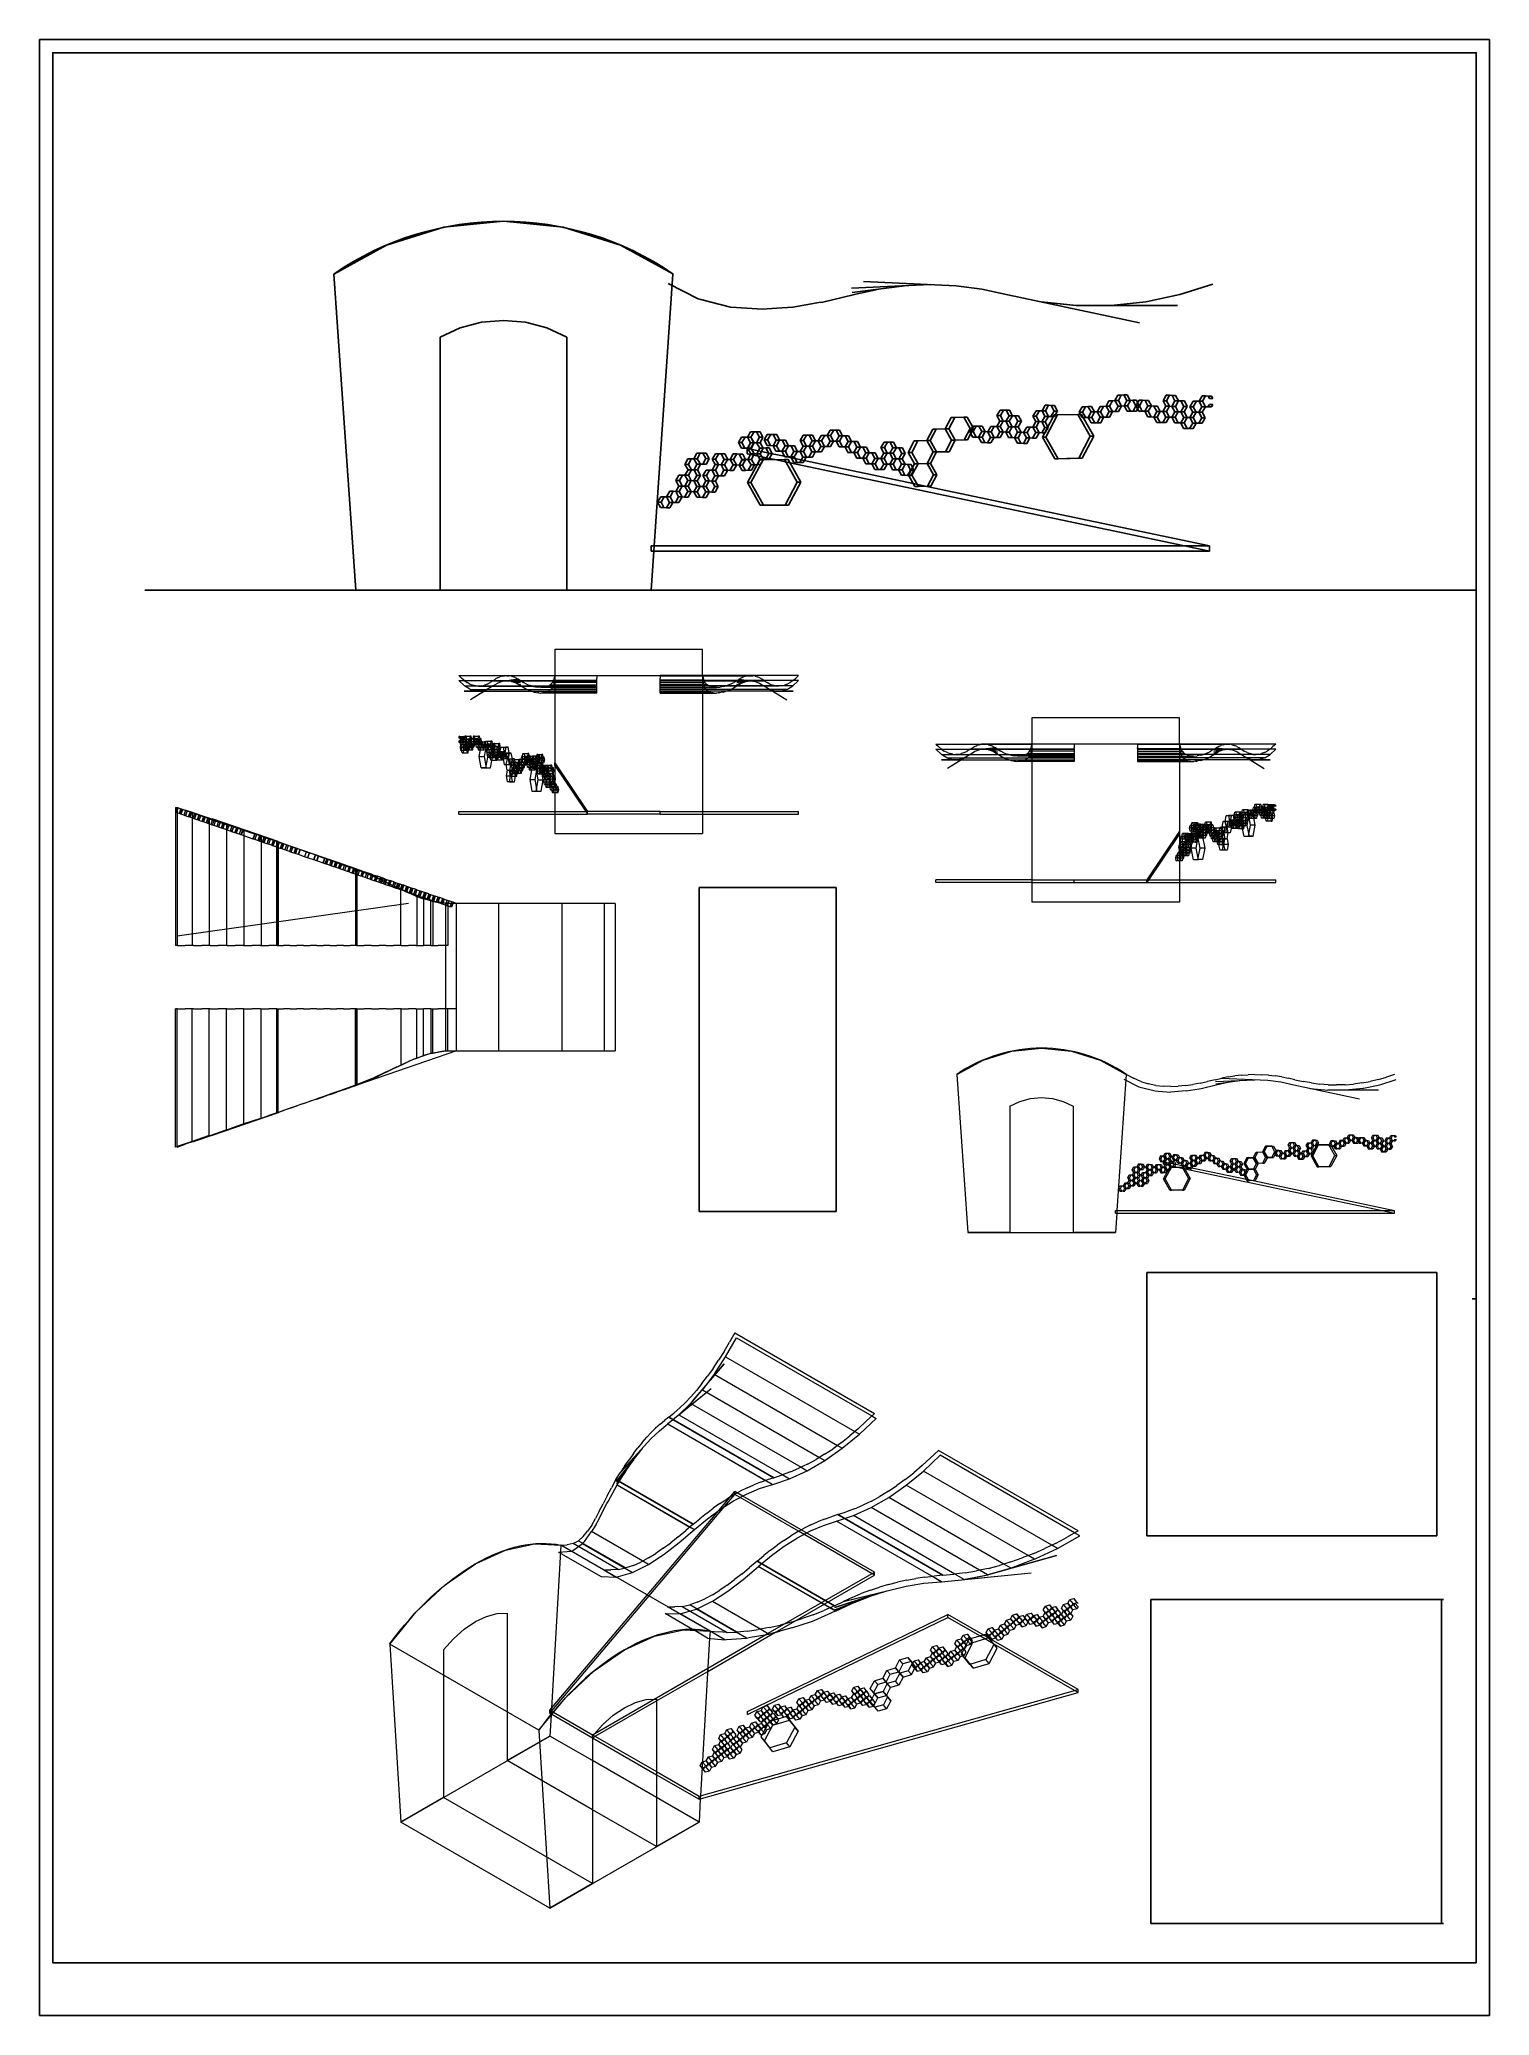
# Model space of a CAD drawing. Header units: millimetres. Extents: x 0 to 550, y -730 to 20.
import ezdxf

# ---------------------------------------------------------------- set-up
doc = ezdxf.new("R2010")
doc.units = ezdxf.units.MM
doc.layers.add('auxiliary', color=50, linetype='Continuous')

# ---------------------------------------------------------------- blocks, each defined once
blk = doc.blocks.new('A$CFLATSHOT_E7F7')
at = {"layer": 'auxiliary', "color": 3}
for p, q in [((94635, 3274), (95178, 3443)), ((95178, 3443), (95744, 3500)), ((95744, 3500), (96310, 3443)), ((96310, 3443), (96854, 3274)), ((94136, 3000), (94635, 3274)), ((96854, 3274), (97351, 3001)), ((94136, 3000), (94344, 0)), ((94136, 3000), (94344, 0)), ((94136, 3000), (94344, 0)), ((97351, 3001), (97351, 3001)), ((97351, 3001), (97353, 3000)), ((97351, 3001), (97351, 3001)), ((97353, 3000), (97351, 2999)), ((97351, 2999), (97173, 420)), ((97306, 2911), (97590, 2764)), ((99043, 2867), (99792, 2900)), ((99052, 2824), (99546, 2889)), ((99057, 2802), (99302, 2857)), ((99159, 2928), (100037, 2889)), ((100037, 2889), (100281, 2857)), ((100281, 2857), (100526, 2802)), ((102159, 2804), (102470, 2905)), ((97590, 2764), (97615, 2758)), ((97615, 2758), (97897, 2686)), ((97897, 2686), (97954, 2682)), ((97954, 2682), (98196, 2666)), ((98335, 2676), (98196, 2666)), ((98487, 2686), (98335, 2676)), ((98487, 2686), (98736, 2728)), ((98736, 2728), (98773, 2734)), ((98773, 2734), (99059, 2803)), ((100527, 2802), (101777, 2538)), ((100846, 2735), (101175, 2700)), ((100864, 2733), (101175, 2700)), ((101274, 2700), (101175, 2700)), ((101175, 2700), (101409, 2700)), ((102137, 2701), (101274, 2700)), ((101506, 2700), (101409, 2700)), ((101835, 2735), (101506, 2700)), ((101835, 2735), (101852, 2739)), ((101852, 2739), (102159, 2804)), ((95144, 2400), (95334, 2488)), ((95334, 2488), (95536, 2542)), ((95536, 2542), (95744, 2560)), ((95744, 2560), (95952, 2542)), ((95952, 2542), (96154, 2488)), ((96154, 2488), (96344, 2400)), ((95144, 2400), (95144, 0)), ((96344, 2400), (96344, 0)), ((100424, 1657), (100453, 1709)), ((100453, 1709), (100510, 1708)), ((100453, 1709), (100486, 1709)), ((100486, 1709), (100542, 1708)), ((100510, 1708), (100538, 1655)), ((100510, 1708), (100542, 1708)), ((100542, 1708), (100570, 1655)), ((100765, 1651), (100794, 1703)), ((100794, 1703), (100851, 1702)), ((100794, 1703), (100827, 1703)), ((100827, 1703), (100851, 1703)), ((100880, 1754), (100851, 1702)), ((100851, 1702), (100879, 1649)), ((100851, 1702), (100879, 1649)), ((100880, 1754), (100913, 1754)), ((100937, 1753), (100880, 1754)), ((100913, 1754), (100970, 1753)), ((100935, 1648), (100965, 1700)), ((100937, 1753), (100970, 1753)), ((100965, 1700), (100937, 1753)), ((100965, 1700), (100997, 1700)), ((100970, 1753), (100997, 1700)), ((100997, 1700), (100976, 1663)), ((101231, 1741), (101203, 1689)), ((101203, 1689), (101232, 1637)), ((101287, 1742), (101231, 1741)), ((101287, 1742), (101320, 1742)), ((101317, 1691), (101287, 1742)), ((101289, 1638), (101317, 1691)), ((101289, 1638), (101317, 1691)), ((101317, 1691), (101374, 1692)), ((101320, 1742), (101349, 1691)), ((101401, 1744), (101374, 1692)), ((101374, 1692), (101403, 1640)), ((101374, 1692), (101403, 1640)), ((101458, 1745), (101401, 1744)), ((101458, 1745), (101486, 1798)), ((101487, 1694), (101458, 1745)), ((101487, 1694), (101458, 1745)), ((101460, 1641), (101487, 1694)), ((101486, 1798), (101542, 1799)), ((101544, 1695), (101487, 1694)), ((101487, 1694), (101520, 1694)), ((101487, 1694), (101520, 1694)), ((101520, 1694), (101492, 1641)), ((101577, 1695), (101520, 1694)), ((101542, 1799), (101570, 1851)), ((101542, 1799), (101572, 1747)), ((101572, 1747), (101542, 1799)), ((101572, 1747), (101544, 1695)), ((101544, 1695), (101577, 1695)), ((101570, 1851), (101627, 1852)), ((101629, 1748), (101572, 1747)), ((101572, 1747), (101604, 1747)), ((101572, 1747), (101604, 1747)), ((101604, 1747), (101577, 1695)), ((101629, 1748), (101604, 1747)), ((101627, 1852), (101656, 1801)), ((101627, 1852), (101659, 1852)), ((101656, 1801), (101629, 1748)), ((101656, 1801), (101629, 1748)), ((101629, 1748), (101658, 1697)), ((101713, 1802), (101656, 1801)), ((101658, 1697), (101715, 1698)), ((101658, 1697), (101690, 1697)), ((101659, 1852), (101688, 1801)), ((101747, 1698), (101690, 1697)), ((101713, 1802), (101746, 1802)), ((101742, 1750), (101713, 1802)), ((101715, 1698), (101742, 1750)), ((101715, 1698), (101747, 1698)), ((101742, 1750), (101771, 1802)), ((101770, 1698), (101742, 1750)), ((101746, 1802), (101758, 1779)), ((101758, 1719), (101747, 1698)), ((101827, 1697), (101770, 1698)), ((101771, 1802), (101828, 1801)), ((101771, 1802), (101804, 1802)), ((101804, 1802), (101861, 1801)), ((101856, 1748), (101827, 1697)), ((101856, 1748), (101827, 1697)), ((101827, 1697), (101854, 1644)), ((101828, 1801), (101856, 1748)), ((101828, 1801), (101861, 1801)), ((101856, 1748), (101888, 1748)), ((101856, 1748), (101888, 1748)), ((101913, 1747), (101856, 1748)), ((101861, 1801), (101888, 1748)), ((101888, 1748), (101945, 1747)), ((101911, 1643), (101940, 1695)), ((101940, 1695), (101911, 1643)), ((101913, 1747), (101945, 1747)), ((101940, 1695), (101913, 1747)), ((101940, 1695), (101973, 1695)), ((101940, 1695), (101973, 1695)), ((101997, 1694), (101940, 1695)), ((101945, 1747), (101973, 1695)), ((101973, 1695), (101997, 1694)), ((101997, 1694), (102026, 1745)), ((102025, 1641), (101997, 1694)), ((102025, 1641), (101997, 1694)), ((101999, 1798), (102028, 1849)), ((101999, 1798), (102028, 1849)), ((102026, 1745), (101999, 1798)), ((102026, 1745), (101999, 1798)), ((102083, 1744), (102026, 1745)), ((102083, 1744), (102026, 1745)), ((102026, 1745), (102083, 1744)), ((102028, 1849), (102085, 1848)), ((102028, 1849), (102061, 1849)), ((102028, 1849), (102085, 1848)), ((102028, 1849), (102061, 1849)), ((102061, 1849), (102117, 1848)), ((102061, 1849), (102117, 1848)), ((102111, 1692), (102082, 1640)), ((102082, 1640), (102111, 1692)), ((102112, 1796), (102083, 1744)), ((102112, 1796), (102083, 1744)), ((102112, 1796), (102083, 1744)), ((102083, 1744), (102111, 1692)), ((102083, 1744), (102111, 1692)), ((102085, 1848), (102112, 1796)), ((102085, 1848), (102117, 1848)), ((102085, 1848), (102112, 1796)), ((102085, 1848), (102117, 1848)), ((102111, 1692), (102168, 1691)), ((102111, 1692), (102168, 1691)), ((102112, 1796), (102145, 1796)), ((102112, 1796), (102145, 1796)), ((102112, 1796), (102145, 1796)), ((102169, 1795), (102112, 1796)), ((102117, 1848), (102145, 1796)), ((102117, 1848), (102145, 1796)), ((102145, 1796), (102202, 1795)), ((102168, 1691), (102197, 1742)), ((102168, 1691), (102200, 1691)), ((102168, 1691), (102195, 1638)), ((102168, 1691), (102200, 1691)), ((102169, 1795), (102202, 1795)), ((102197, 1742), (102169, 1795)), ((102197, 1742), (102229, 1742)), ((102229, 1742), (102200, 1691)), ((102200, 1691), (102228, 1638)), ((102202, 1795), (102229, 1742)), ((102252, 1637), (102281, 1689)), ((102283, 1793), (102254, 1741)), ((102254, 1741), (102281, 1689)), ((102281, 1689), (102338, 1688)), ((102281, 1689), (102338, 1688)), ((102283, 1793), (102316, 1793)), ((102340, 1792), (102283, 1793)), ((102316, 1793), (102340, 1792)), ((102338, 1688), (102367, 1739)), ((102338, 1688), (102366, 1635)), ((102338, 1688), (102371, 1688)), ((102338, 1688), (102371, 1688)), ((102340, 1792), (102370, 1843)), ((102340, 1792), (102340, 1792)), ((102367, 1739), (102340, 1792)), ((102340, 1792), (102373, 1792)), ((102367, 1739), (102340, 1792)), ((102367, 1739), (102400, 1739)), ((102367, 1739), (102400, 1739)), ((102424, 1738), (102367, 1739)), ((102370, 1843), (102402, 1843)), ((102370, 1843), (102427, 1842)), ((102400, 1738), (102371, 1688)), ((102371, 1688), (102398, 1635)), ((102373, 1792), (102402, 1843)), ((102400, 1739), (102373, 1792)), ((102425, 1739), (102400, 1739)), ((102402, 1843), (102459, 1842)), ((102439, 1763), (102424, 1738)), ((102424, 1738), (102457, 1738)), ((102427, 1842), (102459, 1842)), ((102427, 1842), (102439, 1818)), ((102439, 1818), (102472, 1818)), ((102439, 1763), (102472, 1763)), ((102472, 1763), (102457, 1738)), ((102459, 1842), (102472, 1818)), ((98059, 1451), (98087, 1503)), ((98087, 1503), (98144, 1503)), ((98087, 1503), (98120, 1503)), ((98120, 1503), (98177, 1503)), ((98144, 1503), (98173, 1451)), ((98144, 1503), (98177, 1503)), ((98177, 1503), (98205, 1451)), ((98843, 1518), (98814, 1467)), ((98843, 1518), (98876, 1518)), ((98900, 1517), (98843, 1518)), ((98876, 1518), (98932, 1517)), ((98900, 1517), (98932, 1517)), ((98927, 1465), (98900, 1517)), ((98932, 1517), (98960, 1465)), ((99758, 1419), (99815, 1528)), ((99815, 1528), (99933, 1530)), ((99991, 1639), (99933, 1530)), ((99933, 1530), (99994, 1423)), ((99933, 1530), (99994, 1423)), ((100109, 1641), (99991, 1639)), ((100109, 1641), (100142, 1641)), ((100170, 1534), (100109, 1641)), ((100112, 1425), (100170, 1534)), ((100142, 1641), (100192, 1552)), ((100195, 1557), (100166, 1506)), ((100166, 1506), (100193, 1453)), ((100170, 1534), (100182, 1534)), ((100195, 1557), (100227, 1557)), ((100252, 1556), (100195, 1557)), ((100227, 1557), (100284, 1556)), ((100250, 1452), (100279, 1504)), ((100250, 1452), (100279, 1504)), ((100252, 1556), (100284, 1556)), ((100279, 1504), (100252, 1556)), ((100279, 1504), (100312, 1504)), ((100279, 1504), (100336, 1503)), ((100279, 1504), (100312, 1504)), ((100284, 1556), (100312, 1504)), ((100312, 1504), (100336, 1503)), ((100365, 1554), (100336, 1503)), ((100336, 1503), (100364, 1450)), ((100336, 1503), (100364, 1450)), ((100365, 1554), (100398, 1554)), ((100422, 1553), (100365, 1554)), ((100398, 1554), (100423, 1554)), ((100421, 1449), (100450, 1501)), ((100422, 1553), (100451, 1605)), ((100450, 1501), (100422, 1553)), ((100450, 1501), (100422, 1553)), ((100451, 1605), (100424, 1657)), ((100507, 1500), (100450, 1501)), ((100451, 1605), (100508, 1604)), ((100508, 1604), (100451, 1605)), ((100482, 1500), (100453, 1449)), ((100536, 1551), (100507, 1500)), ((100507, 1500), (100536, 1551)), ((100538, 1655), (100508, 1604)), ((100538, 1655), (100508, 1604)), ((100508, 1604), (100536, 1551)), ((100508, 1604), (100536, 1551)), ((100536, 1551), (100593, 1550)), ((100536, 1551), (100593, 1550)), ((100538, 1655), (100570, 1655)), ((100538, 1655), (100570, 1655)), ((100594, 1654), (100538, 1655)), ((100570, 1655), (100627, 1654)), ((100593, 1550), (100622, 1602)), ((100593, 1550), (100625, 1550)), ((100593, 1550), (100620, 1498)), ((100593, 1550), (100625, 1550)), ((100594, 1654), (100627, 1654)), ((100622, 1602), (100594, 1654)), ((100622, 1602), (100655, 1602)), ((100655, 1602), (100625, 1550)), ((100625, 1550), (100653, 1498)), ((100627, 1654), (100655, 1602)), ((100677, 1497), (100706, 1548)), ((100706, 1548), (100763, 1547)), ((100706, 1548), (100739, 1548)), ((100739, 1548), (100764, 1548)), ((100792, 1599), (100763, 1547)), ((100763, 1547), (100791, 1495)), ((100763, 1547), (100791, 1495)), ((100792, 1599), (100765, 1651)), ((100849, 1598), (100792, 1599)), ((100849, 1598), (100792, 1599)), ((100848, 1494), (100877, 1545)), ((100879, 1649), (100849, 1598)), ((100849, 1598), (100882, 1598)), ((100877, 1545), (100849, 1598)), ((100849, 1598), (100882, 1598)), ((100965, 1663), (100855, 1453)), ((100877, 1545), (100903, 1545)), ((100879, 1649), (100935, 1648)), ((100911, 1649), (100882, 1598)), ((100882, 1598), (100906, 1551)), ((100935, 1648), (100957, 1648)), ((101192, 1667), (100965, 1663)), ((101192, 1667), (101215, 1667)), ((101309, 1461), (101192, 1667)), ((101232, 1637), (101289, 1638)), ((101232, 1637), (101265, 1637)), ((101242, 1637), (101342, 1461)), ((101289, 1638), (101265, 1637)), ((101318, 1587), (101289, 1638)), ((101375, 1588), (101318, 1587)), ((101318, 1587), (101351, 1587)), ((101408, 1588), (101351, 1587)), ((101403, 1640), (101375, 1588)), ((101375, 1588), (101408, 1588)), ((101403, 1640), (101460, 1641)), ((101403, 1640), (101435, 1640)), ((101403, 1640), (101435, 1640)), ((101435, 1640), (101408, 1588)), ((101492, 1641), (101435, 1640)), ((101460, 1641), (101492, 1641)), ((101854, 1644), (101911, 1643)), ((101911, 1643), (101939, 1591)), ((101939, 1591), (101996, 1590)), ((101996, 1590), (102025, 1641)), ((101996, 1590), (102028, 1590)), ((102082, 1640), (102025, 1641)), ((102057, 1641), (102028, 1590)), ((102109, 1588), (102082, 1640)), ((102166, 1587), (102109, 1588)), ((102195, 1638), (102166, 1587)), ((102195, 1638), (102166, 1587)), ((102166, 1587), (102194, 1534)), ((102194, 1534), (102251, 1533)), ((102195, 1638), (102228, 1638)), ((102195, 1638), (102228, 1638)), ((102252, 1637), (102195, 1638)), ((102228, 1638), (102252, 1638)), ((102251, 1533), (102280, 1585)), ((102251, 1533), (102283, 1533)), ((102280, 1585), (102252, 1637)), ((102280, 1585), (102252, 1637)), ((102337, 1584), (102280, 1585)), ((102312, 1584), (102283, 1533)), ((102366, 1635), (102337, 1584)), ((102337, 1584), (102369, 1584)), ((102366, 1635), (102398, 1635)), ((102398, 1635), (102369, 1584)), ((98002, 1453), (97973, 1401)), ((97973, 1401), (98000, 1348)), ((98000, 1348), (98057, 1347)), ((98002, 1453), (98035, 1453)), ((98059, 1451), (98002, 1453)), ((98035, 1453), (98059, 1452)), ((98054, 1295), (98054, 1345)), ((98054, 1345), (98061, 1343)), ((98057, 1347), (98086, 1398)), ((98057, 1347), (98061, 1347)), ((98086, 1398), (98059, 1451)), ((98087, 1399), (98059, 1451)), ((98087, 1398), (98060, 1345)), ((98060, 1345), (98090, 1293)), ((98086, 1398), (98118, 1398)), ((98144, 1399), (98087, 1398)), ((98144, 1399), (98087, 1399)), ((98118, 1399), (98119, 1398)), ((98173, 1451), (98144, 1399)), ((98144, 1399), (98177, 1399)), ((98174, 1348), (98144, 1399)), ((98144, 1399), (98177, 1399)), ((98147, 1295), (98174, 1348)), ((98174, 1348), (98147, 1295)), ((98173, 1451), (98205, 1451)), ((98231, 1349), (98174, 1348)), ((98205, 1451), (98177, 1399)), ((98177, 1399), (98206, 1348)), ((98245, 1477), (98216, 1425)), ((98216, 1425), (98244, 1372)), ((98231, 1349), (98263, 1349)), ((98260, 1298), (98231, 1349)), ((98244, 1372), (98301, 1371)), ((98245, 1477), (98278, 1477)), ((98302, 1476), (98245, 1477)), ((98263, 1349), (98293, 1298)), ((98278, 1477), (98335, 1476)), ((98301, 1371), (98330, 1423)), ((98301, 1371), (98330, 1423)), ((98328, 1319), (98301, 1371)), ((98302, 1476), (98335, 1476)), ((98330, 1423), (98302, 1476)), ((98385, 1318), (98328, 1319)), ((98330, 1423), (98362, 1423)), ((98330, 1423), (98387, 1422)), ((98330, 1423), (98362, 1423)), ((98335, 1476), (98362, 1423)), ((98362, 1423), (98419, 1422)), ((98414, 1369), (98385, 1318)), ((98414, 1369), (98385, 1318)), ((98385, 1318), (98413, 1265)), ((98387, 1422), (98414, 1369)), ((98387, 1422), (98419, 1422)), ((98414, 1369), (98447, 1369)), ((98414, 1369), (98447, 1369)), ((98471, 1368), (98414, 1369)), ((98419, 1422), (98447, 1369)), ((98447, 1369), (98504, 1368)), ((98469, 1264), (98499, 1316)), ((98469, 1264), (98499, 1316)), ((98471, 1368), (98504, 1368)), ((98499, 1316), (98471, 1368)), ((98499, 1316), (98531, 1316)), ((98499, 1316), (98556, 1315)), ((98499, 1316), (98531, 1316)), ((98504, 1368), (98531, 1316)), ((98531, 1316), (98556, 1316)), ((98585, 1367), (98556, 1315)), ((98556, 1315), (98583, 1262)), ((98556, 1315), (98583, 1262)), ((98557, 1419), (98586, 1471)), ((98585, 1367), (98557, 1419)), ((98642, 1366), (98585, 1367)), ((98642, 1366), (98585, 1367)), ((98586, 1471), (98643, 1470)), ((98586, 1471), (98619, 1471)), ((98619, 1471), (98676, 1470)), ((98640, 1261), (98669, 1313)), ((98671, 1417), (98642, 1366)), ((98671, 1417), (98642, 1366)), ((98642, 1366), (98669, 1313)), ((98669, 1313), (98642, 1366)), ((98643, 1470), (98671, 1417)), ((98643, 1470), (98676, 1470)), ((98669, 1313), (98726, 1312)), ((98671, 1417), (98703, 1417)), ((98671, 1417), (98703, 1417)), ((98728, 1416), (98671, 1417)), ((98676, 1470), (98703, 1417)), ((98703, 1417), (98728, 1417)), ((98726, 1312), (98755, 1364)), ((98728, 1416), (98757, 1468)), ((98755, 1364), (98728, 1416)), ((98755, 1364), (98728, 1416)), ((98812, 1363), (98755, 1364)), ((98757, 1468), (98814, 1467)), ((98757, 1468), (98790, 1468)), ((98788, 1363), (98759, 1312)), ((98790, 1468), (98814, 1467)), ((98841, 1414), (98812, 1363)), ((98812, 1363), (98845, 1363)), ((98814, 1467), (98841, 1414)), ((98814, 1467), (98841, 1414)), ((98841, 1414), (98898, 1413)), ((98874, 1414), (98845, 1363)), ((98898, 1413), (98927, 1465)), ((98898, 1413), (98927, 1465)), ((98926, 1361), (98898, 1413)), ((98983, 1360), (98926, 1361)), ((98927, 1465), (98960, 1465)), ((98927, 1465), (98984, 1464)), ((98927, 1465), (98960, 1465)), ((98960, 1465), (99017, 1464)), ((99012, 1411), (98983, 1360)), ((99012, 1411), (98983, 1360)), ((98983, 1360), (99010, 1307)), ((98984, 1464), (99012, 1411)), ((98984, 1464), (99017, 1464)), ((99012, 1411), (99044, 1411)), ((99012, 1411), (99044, 1411)), ((99069, 1410), (99012, 1411)), ((99017, 1464), (99044, 1411)), ((99044, 1411), (99101, 1410)), ((99067, 1306), (99096, 1358)), ((99067, 1306), (99096, 1358)), ((99069, 1410), (99101, 1410)), ((99096, 1358), (99069, 1410)), ((99096, 1358), (99129, 1358)), ((99096, 1358), (99153, 1357)), ((99096, 1358), (99129, 1358)), ((99101, 1410), (99129, 1358)), ((99129, 1358), (99186, 1357)), ((99153, 1357), (99181, 1304)), ((99153, 1357), (99186, 1357)), ((99186, 1357), (99213, 1304)), ((99324, 1354), (99353, 1405)), ((99351, 1301), (99324, 1354)), ((99353, 1405), (99410, 1404)), ((99353, 1405), (99386, 1405)), ((99386, 1405), (99442, 1404)), ((99437, 1352), (99408, 1300)), ((99437, 1352), (99408, 1300)), ((99410, 1404), (99437, 1352)), ((99410, 1404), (99442, 1404)), ((99437, 1352), (99470, 1352)), ((99437, 1352), (99470, 1352)), ((99494, 1351), (99437, 1352)), ((99442, 1404), (99470, 1352)), ((99470, 1352), (99527, 1351)), ((99494, 1351), (99527, 1351)), ((99522, 1298), (99494, 1351)), ((99527, 1351), (99554, 1298)), ((99640, 1417), (99582, 1307)), ((99758, 1419), (99640, 1417)), ((99819, 1312), (99758, 1419)), ((99819, 1312), (99758, 1419)), ((99937, 1314), (99819, 1312)), ((99969, 1314), (99851, 1312)), ((99994, 1423), (99937, 1314)), ((99937, 1314), (99969, 1314)), ((100027, 1423), (99969, 1314)), ((99994, 1423), (100112, 1425)), ((99994, 1423), (100027, 1423)), ((99994, 1423), (100027, 1423)), ((100145, 1425), (100027, 1423)), ((100112, 1425), (100145, 1425)), ((100176, 1485), (100145, 1425)), ((100193, 1453), (100250, 1452)), ((100278, 1400), (100250, 1452)), ((100335, 1399), (100278, 1400)), ((100364, 1450), (100335, 1399)), ((100335, 1399), (100367, 1399)), ((100364, 1450), (100421, 1449)), ((100396, 1450), (100367, 1399)), ((100421, 1449), (100453, 1449)), ((100534, 1447), (100507, 1500)), ((100591, 1446), (100534, 1447)), ((100620, 1498), (100591, 1446)), ((100620, 1498), (100591, 1446)), ((100591, 1446), (100619, 1394)), ((100619, 1394), (100676, 1393)), ((100620, 1498), (100653, 1498)), ((100620, 1498), (100653, 1498)), ((100677, 1497), (100620, 1498)), ((100653, 1498), (100677, 1497)), ((100676, 1393), (100705, 1444)), ((100676, 1393), (100708, 1393)), ((100705, 1444), (100677, 1497)), ((100705, 1444), (100677, 1497)), ((100762, 1443), (100705, 1444)), ((100737, 1444), (100708, 1393)), ((100791, 1495), (100762, 1443)), ((100762, 1443), (100794, 1443)), ((100791, 1495), (100848, 1494)), ((100823, 1494), (100794, 1443)), ((100848, 1494), (100876, 1494)), ((100855, 1453), (100972, 1247)), ((101199, 1251), (101309, 1461)), ((101342, 1461), (101231, 1251)), ((101309, 1461), (101342, 1461)), ((97465, 1192), (97493, 1245)), ((97494, 1141), (97465, 1192)), ((97494, 1143), (97465, 1091)), ((97493, 1245), (97550, 1246)), ((97551, 1142), (97494, 1143)), ((97551, 1142), (97494, 1141)), ((97577, 1299), (97550, 1246)), ((97550, 1246), (97579, 1194)), ((97550, 1246), (97579, 1194)), ((97579, 1194), (97551, 1142)), ((97551, 1142), (97584, 1142)), ((97579, 1089), (97551, 1142)), ((97551, 1142), (97584, 1142)), ((97634, 1300), (97577, 1299)), ((97579, 1194), (97636, 1195)), ((97579, 1194), (97611, 1194)), ((97579, 1194), (97611, 1194)), ((97611, 1194), (97584, 1142)), ((97584, 1142), (97611, 1089)), ((97668, 1195), (97611, 1194)), ((97634, 1300), (97667, 1300)), ((97663, 1248), (97634, 1300)), ((97636, 1195), (97663, 1248)), ((97636, 1195), (97668, 1195)), ((97636, 1088), (97665, 1140)), ((97663, 1248), (97696, 1248)), ((97665, 1140), (97722, 1139)), ((97665, 1140), (97697, 1140)), ((97667, 1300), (97696, 1248)), ((97696, 1248), (97668, 1195)), ((97697, 1140), (97722, 1139)), ((97722, 1139), (97751, 1191)), ((97722, 1139), (97749, 1086)), ((97749, 1086), (97722, 1139)), ((97723, 1243), (97753, 1295)), ((97723, 1243), (97753, 1295)), ((97751, 1191), (97723, 1243)), ((97751, 1191), (97723, 1243)), ((97808, 1190), (97751, 1191)), ((97808, 1190), (97751, 1191)), ((97751, 1191), (97808, 1190)), ((97753, 1295), (97809, 1294)), ((97753, 1295), (97785, 1295)), ((97753, 1295), (97809, 1294)), ((97753, 1295), (97785, 1295)), ((97785, 1295), (97842, 1294)), ((97785, 1295), (97842, 1294)), ((97835, 1137), (97806, 1085)), ((97837, 1241), (97808, 1190)), ((97837, 1241), (97808, 1190)), ((97837, 1241), (97808, 1190)), ((97808, 1190), (97835, 1137)), ((97808, 1190), (97835, 1137)), ((97809, 1294), (97837, 1241)), ((97809, 1294), (97842, 1294)), ((97809, 1294), (97837, 1241)), ((97809, 1294), (97842, 1294)), ((97835, 1137), (97892, 1136)), ((97837, 1241), (97870, 1241)), ((97837, 1241), (97870, 1241)), ((97837, 1241), (97870, 1241)), ((97894, 1240), (97837, 1241)), ((97868, 1136), (97839, 1085)), ((97842, 1294), (97870, 1241)), ((97842, 1294), (97870, 1241)), ((97870, 1241), (97894, 1241)), ((97892, 1136), (97921, 1188)), ((97892, 1136), (97925, 1136)), ((97894, 1240), (97923, 1292)), ((97921, 1188), (97894, 1240)), ((97921, 1188), (97894, 1240)), ((97978, 1187), (97921, 1188)), ((97923, 1292), (97980, 1291)), ((97923, 1292), (97956, 1292)), ((97954, 1187), (97925, 1136)), ((97956, 1292), (98013, 1291)), ((98006, 1239), (97978, 1187)), ((98008, 1238), (97978, 1187)), ((97978, 1187), (98008, 1135)), ((97980, 1291), (98008, 1238)), ((97980, 1291), (98013, 1291)), ((98062, 1241), (98006, 1239)), ((98008, 1135), (98065, 1137)), ((98008, 1135), (98040, 1135)), ((98013, 1291), (98039, 1240)), ((98097, 1137), (98040, 1135)), ((98054, 1295), (98087, 1288)), ((98058, 1021), (98174, 1238)), ((98062, 1241), (98090, 1293)), ((98092, 1189), (98062, 1241)), ((98092, 1189), (98062, 1241)), ((98065, 1137), (98092, 1189)), ((98065, 1137), (98097, 1137)), ((98090, 1293), (98147, 1295)), ((98090, 1293), (98147, 1295)), ((98149, 1191), (98092, 1189)), ((98092, 1189), (98125, 1189)), ((98092, 1189), (98125, 1189)), ((98125, 1189), (98097, 1137)), ((98148, 1190), (98125, 1189)), ((98147, 1295), (98176, 1244)), ((98147, 1295), (98176, 1244)), ((98176, 1244), (98149, 1191)), ((98174, 1238), (98410, 1240)), ((98176, 1244), (98233, 1245)), ((98176, 1244), (98209, 1244)), ((98176, 1244), (98209, 1244)), ((98209, 1244), (98206, 1238)), ((98265, 1245), (98209, 1244)), ((98233, 1245), (98260, 1298)), ((98233, 1245), (98265, 1245)), ((98260, 1298), (98293, 1298)), ((98293, 1298), (98265, 1245)), ((98268, 1250), (98316, 1239)), ((98291, 1295), (98410, 1270)), ((98410, 1240), (98530, 1025)), ((98410, 1240), (98443, 1240)), ((98413, 1265), (98469, 1264)), ((98432, 1265), (98474, 1256)), ((98443, 1240), (98563, 1025)), ((98460, 1209), (102202, 420)), ((98497, 1212), (98469, 1264)), ((98554, 1211), (98497, 1212)), ((98583, 1262), (98554, 1211)), ((98554, 1211), (98586, 1211)), ((98583, 1262), (98640, 1261)), ((98615, 1262), (98586, 1211)), ((98597, 1230), (99630, 1012)), ((98640, 1261), (98673, 1261)), ((98701, 1312), (98673, 1261)), ((98726, 1312), (98759, 1312)), ((99010, 1307), (99067, 1306)), ((99095, 1253), (99067, 1306)), ((99152, 1252), (99095, 1253)), ((99181, 1304), (99152, 1252)), ((99181, 1304), (99152, 1252)), ((99152, 1252), (99179, 1200)), ((99179, 1200), (99236, 1199)), ((99181, 1304), (99213, 1304)), ((99181, 1304), (99213, 1304)), ((99238, 1303), (99181, 1304)), ((99213, 1304), (99270, 1303)), ((99236, 1199), (99265, 1250)), ((99265, 1250), (99236, 1199)), ((99236, 1199), (99264, 1146)), ((99238, 1303), (99270, 1303)), ((99265, 1250), (99238, 1303)), ((99264, 1146), (99320, 1145)), ((99265, 1250), (99298, 1250)), ((99265, 1250), (99298, 1250)), ((99322, 1249), (99265, 1250)), ((99270, 1303), (99298, 1250)), ((99298, 1250), (99322, 1250)), ((99320, 1145), (99350, 1197)), ((99320, 1145), (99353, 1145)), ((99322, 1249), (99351, 1301)), ((99350, 1197), (99322, 1249)), ((99350, 1197), (99322, 1249)), ((99407, 1196), (99350, 1197)), ((99408, 1300), (99351, 1301)), ((99351, 1301), (99408, 1300)), ((99382, 1196), (99353, 1145)), ((99436, 1247), (99407, 1196)), ((99407, 1196), (99436, 1247)), ((99434, 1143), (99407, 1196)), ((99408, 1300), (99436, 1247)), ((99408, 1300), (99436, 1247)), ((99491, 1142), (99434, 1143)), ((99436, 1247), (99493, 1247)), ((99436, 1247), (99493, 1247)), ((99520, 1194), (99491, 1142)), ((99520, 1194), (99491, 1142)), ((99491, 1142), (99519, 1090)), ((99493, 1247), (99522, 1298)), ((99493, 1247), (99525, 1247)), ((99493, 1247), (99520, 1194)), ((99493, 1247), (99525, 1247)), ((99520, 1194), (99553, 1194)), ((99520, 1194), (99553, 1194)), ((99577, 1193), (99520, 1194)), ((99522, 1298), (99554, 1298)), ((99554, 1298), (99525, 1247)), ((99525, 1247), (99553, 1194)), ((99553, 1194), (99610, 1193)), ((99575, 1089), (99605, 1140)), ((99577, 1193), (99610, 1193)), ((99605, 1140), (99577, 1193)), ((99582, 1307), (99643, 1200)), ((99586, 1091), (99643, 1200)), ((99605, 1140), (99612, 1140)), ((99610, 1193), (99624, 1165)), ((99643, 1200), (99761, 1202)), ((99643, 1200), (99761, 1202)), ((99761, 1202), (99819, 1312)), ((99761, 1202), (99822, 1095)), ((99761, 1202), (99794, 1202)), ((99761, 1202), (99794, 1202)), ((99851, 1312), (99794, 1202)), ((99794, 1202), (99855, 1095)), ((99819, 1312), (99851, 1312)), ((99819, 1312), (99851, 1312)), ((100972, 1247), (101199, 1251)), ((100972, 1247), (101004, 1247)), ((101231, 1251), (101004, 1247)), ((101199, 1251), (101231, 1251)), ((97321, 938), (97291, 886)), ((97321, 938), (97353, 938)), ((97377, 937), (97321, 938)), ((97353, 938), (97378, 937)), ((97377, 937), (97407, 988)), ((97379, 1041), (97408, 1092)), ((97407, 988), (97379, 1041)), ((97464, 987), (97407, 988)), ((97407, 988), (97464, 987)), ((97408, 1092), (97465, 1091)), ((97408, 1092), (97441, 1092)), ((97441, 1092), (97465, 1092)), ((97493, 1039), (97464, 987)), ((97493, 1039), (97464, 987)), ((97464, 987), (97491, 935)), ((97464, 987), (97491, 935)), ((97465, 1091), (97493, 1039)), ((97465, 1091), (97493, 1039)), ((97493, 1039), (97550, 1038)), ((97550, 1038), (97493, 1039)), ((97548, 934), (97577, 985)), ((97548, 934), (97577, 985)), ((97550, 1038), (97579, 1089)), ((97550, 1038), (97582, 1038)), ((97550, 1038), (97582, 1038)), ((97577, 985), (97550, 1038)), ((97577, 985), (97610, 985)), ((97577, 985), (97634, 984)), ((97577, 985), (97610, 985)), ((97579, 1089), (97611, 1089)), ((97611, 1089), (97582, 1038)), ((97582, 1038), (97610, 985)), ((97610, 985), (97634, 985)), ((97663, 1036), (97634, 984)), ((97634, 984), (97662, 932)), ((97634, 984), (97662, 932)), ((97663, 1036), (97636, 1088)), ((97720, 1035), (97663, 1036)), ((97720, 1035), (97663, 1036)), ((97719, 931), (97748, 982)), ((97749, 1086), (97720, 1035)), ((97720, 1035), (97753, 1035)), ((97748, 982), (97720, 1035)), ((97720, 1035), (97753, 1035)), ((97748, 982), (97780, 982)), ((97749, 1086), (97750, 1086)), ((97806, 1085), (97749, 1086)), ((97780, 982), (97751, 931)), ((97782, 1086), (97753, 1035)), ((97753, 1035), (97780, 982)), ((97806, 1085), (97839, 1085)), ((98177, 805), (98058, 1021)), ((98530, 1025), (98414, 807)), ((98563, 1025), (98446, 807)), ((98530, 1025), (98563, 1025)), ((99519, 1090), (99575, 1089)), ((99575, 1089), (99587, 1089)), ((99646, 984), (99586, 1091)), ((99765, 986), (99646, 984)), ((99646, 984), (99679, 984)), ((99797, 986), (99679, 984)), ((99759, 985), (102439, 420)), ((99822, 1095), (99765, 986)), ((99765, 986), (99797, 986)), ((99855, 1095), (99797, 986)), ((99822, 1095), (99855, 1095)), ((97205, 835), (97235, 887)), ((97233, 783), (97205, 835)), ((97290, 782), (97233, 783)), ((97235, 887), (97291, 886)), ((97235, 887), (97267, 887)), ((97267, 887), (97292, 887)), ((97319, 833), (97290, 782)), ((97290, 782), (97322, 782)), ((97291, 886), (97319, 833)), ((97291, 886), (97319, 833)), ((97319, 833), (97376, 833)), ((97351, 833), (97322, 782)), ((97376, 833), (97405, 884)), ((97376, 833), (97408, 833)), ((97405, 884), (97377, 937)), ((97405, 884), (97377, 937)), ((97462, 883), (97405, 884)), ((97437, 884), (97408, 833)), ((97491, 935), (97462, 883)), ((97462, 883), (97494, 883)), ((97491, 935), (97548, 934)), ((97523, 934), (97494, 883)), ((97576, 881), (97548, 934)), ((97632, 880), (97576, 881)), ((97662, 932), (97632, 880)), ((97632, 880), (97665, 880)), ((97662, 932), (97719, 931)), ((97694, 931), (97665, 880)), ((97719, 931), (97751, 931)), ((98414, 807), (98177, 805)), ((98177, 805), (98210, 805)), ((98446, 807), (98210, 805)), ((98414, 807), (98446, 807)), ((97144, 370), (97144, 420)), ((97144, 370), (97144, 420)), ((97144, 420), (102439, 420)), ((102439, 370), (102439, 420)), ((102439, 370), (102439, 420)), ((97170, 370), (97144, 0)), ((97144, 370), (102439, 370)), ((95144, 0), (94344, 0)), ((94344, 0), (97144, 0)), ((95144, 0), (94344, 0)), ((94344, 0), (95144, 0)), ((97144, 0), (96344, 0)), ((96344, 0), (97144, 0))]:
    blk.add_line(p, q, dxfattribs=at)
at = {"layer": 'auxiliary'}
for p, q in [((100456, 1657), (100486, 1709)), ((100797, 1651), (100827, 1703)), ((100851, 1703), (100884, 1702)), ((100851, 1702), (100884, 1702)), ((100851, 1702), (100884, 1702)), ((100884, 1702), (100913, 1754)), ((100884, 1702), (100911, 1649)), ((100911, 1649), (100884, 1702)), ((101203, 1689), (101236, 1689)), ((101231, 1741), (101263, 1741)), ((101236, 1689), (101263, 1741)), ((101265, 1637), (101236, 1689)), ((101263, 1741), (101320, 1742)), ((101317, 1691), (101349, 1691)), ((101317, 1691), (101349, 1691)), ((101349, 1691), (101322, 1638)), ((101322, 1638), (101349, 1691)), ((101349, 1691), (101406, 1692)), ((101349, 1691), (101349, 1691)), ((101374, 1692), (101406, 1692)), ((101374, 1692), (101406, 1692)), ((101401, 1744), (101434, 1744)), ((101406, 1692), (101434, 1744)), ((101406, 1692), (101435, 1640)), ((101435, 1640), (101406, 1692)), ((101434, 1744), (101491, 1745)), ((101458, 1745), (101491, 1745)), ((101458, 1745), (101491, 1745)), ((101486, 1798), (101518, 1798)), ((101491, 1745), (101518, 1798)), ((101491, 1745), (101520, 1694)), ((101520, 1694), (101491, 1745)), ((101518, 1798), (101575, 1799)), ((101542, 1799), (101575, 1799)), ((101542, 1799), (101575, 1799)), ((101570, 1851), (101603, 1851)), ((101575, 1799), (101603, 1851)), ((101575, 1799), (101604, 1747)), ((101604, 1747), (101575, 1799)), ((101603, 1851), (101659, 1852)), ((101629, 1748), (101661, 1748)), ((101661, 1748), (101629, 1748)), ((101629, 1748), (101661, 1748)), ((101656, 1801), (101689, 1801)), ((101656, 1801), (101689, 1801)), ((101689, 1801), (101661, 1748)), ((101661, 1748), (101689, 1801)), ((101690, 1697), (101661, 1748)), ((101688, 1801), (101689, 1801)), ((101689, 1801), (101746, 1802)), ((101742, 1750), (101775, 1750)), ((101742, 1750), (101775, 1750)), ((101758, 1779), (101775, 1750)), ((101775, 1750), (101758, 1719)), ((101770, 1698), (101802, 1698)), ((101775, 1750), (101804, 1802)), ((101802, 1698), (101775, 1750)), ((101859, 1697), (101802, 1698)), ((101827, 1697), (101859, 1697)), ((101827, 1697), (101859, 1697)), ((101888, 1748), (101859, 1697)), ((101859, 1697), (101888, 1748)), ((101887, 1644), (101859, 1697)), ((101973, 1695), (101944, 1643)), ((101944, 1643), (101973, 1695)), ((101997, 1694), (102030, 1694)), ((101997, 1694), (102030, 1694)), ((101997, 1694), (102030, 1694)), ((101999, 1798), (102031, 1798)), ((101999, 1798), (102031, 1798)), ((102026, 1745), (102059, 1745)), ((102026, 1745), (102059, 1745)), ((102026, 1745), (102059, 1745)), ((102030, 1694), (102059, 1745)), ((102030, 1694), (102057, 1641)), ((102057, 1641), (102030, 1694)), ((102031, 1798), (102061, 1849)), ((102031, 1798), (102061, 1849)), ((102059, 1745), (102031, 1798)), ((102059, 1745), (102031, 1798)), ((102116, 1744), (102059, 1745)), ((102116, 1744), (102059, 1745)), ((102059, 1745), (102116, 1744)), ((102083, 1744), (102116, 1744)), ((102083, 1744), (102116, 1744)), ((102083, 1744), (102116, 1744)), ((102083, 1744), (102116, 1744)), ((102111, 1692), (102143, 1692)), ((102111, 1692), (102143, 1692)), ((102111, 1692), (102143, 1692)), ((102143, 1692), (102114, 1640)), ((102114, 1640), (102143, 1692)), ((102145, 1796), (102116, 1744)), ((102145, 1796), (102116, 1744)), ((102116, 1744), (102145, 1796)), ((102143, 1692), (102116, 1744)), ((102116, 1744), (102143, 1692)), ((102200, 1691), (102143, 1692)), ((102143, 1692), (102200, 1691)), ((102254, 1741), (102286, 1741)), ((102281, 1689), (102314, 1689)), ((102281, 1689), (102314, 1689)), ((102285, 1637), (102314, 1689)), ((102286, 1741), (102316, 1793)), ((102314, 1689), (102286, 1741)), ((102314, 1689), (102371, 1688)), ((102371, 1688), (102314, 1689)), ((102340, 1792), (102372, 1792)), ((102340, 1792), (102372, 1792)), ((102372, 1792), (102400, 1739)), ((102400, 1739), (102400, 1738)), ((102402, 1843), (102402, 1843)), ((102457, 1738), (102425, 1739)), ((98091, 1451), (98120, 1503)), ((98846, 1467), (98876, 1518)), ((99790, 1419), (99848, 1528)), ((99815, 1528), (99848, 1528)), ((99848, 1528), (99966, 1530)), ((99933, 1530), (99966, 1530)), ((99933, 1530), (99966, 1530)), ((99966, 1530), (100023, 1639)), ((99966, 1530), (100027, 1423)), ((100027, 1423), (99966, 1530)), ((99991, 1639), (100023, 1639)), ((100023, 1639), (100142, 1641)), ((100166, 1506), (100198, 1506)), ((100202, 1534), (100176, 1485)), ((100182, 1534), (100202, 1534)), ((100192, 1552), (100202, 1534)), ((100198, 1506), (100227, 1557)), ((100226, 1453), (100198, 1506)), ((100312, 1504), (100283, 1452)), ((100283, 1452), (100312, 1504)), ((100336, 1503), (100369, 1503)), ((100336, 1503), (100369, 1503)), ((100336, 1503), (100369, 1503)), ((100369, 1503), (100398, 1554)), ((100369, 1503), (100396, 1450)), ((100396, 1450), (100369, 1503)), ((100422, 1553), (100455, 1553)), ((100422, 1553), (100455, 1553)), ((100423, 1554), (100455, 1553)), ((100424, 1657), (100456, 1657)), ((100450, 1501), (100482, 1501)), ((100450, 1501), (100482, 1501)), ((100451, 1605), (100484, 1605)), ((100451, 1605), (100484, 1605)), ((100455, 1553), (100484, 1605)), ((100455, 1553), (100482, 1501)), ((100482, 1501), (100455, 1553)), ((100484, 1605), (100456, 1657)), ((100482, 1501), (100482, 1500)), ((100539, 1500), (100482, 1501)), ((100484, 1605), (100541, 1604)), ((100541, 1604), (100484, 1605)), ((100508, 1604), (100541, 1604)), ((100508, 1604), (100541, 1604)), ((100508, 1604), (100541, 1604)), ((100536, 1551), (100568, 1551)), ((100536, 1551), (100568, 1551)), ((100536, 1551), (100568, 1551)), ((100568, 1551), (100539, 1500)), ((100539, 1500), (100568, 1551)), ((100570, 1655), (100541, 1604)), ((100541, 1604), (100570, 1655)), ((100541, 1604), (100568, 1551)), ((100568, 1551), (100541, 1604)), ((100625, 1550), (100568, 1551)), ((100568, 1551), (100625, 1550)), ((100710, 1497), (100739, 1548)), ((100763, 1547), (100796, 1547)), ((100763, 1547), (100796, 1547)), ((100764, 1548), (100796, 1547)), ((100765, 1651), (100797, 1651)), ((100792, 1599), (100825, 1599)), ((100792, 1599), (100825, 1599)), ((100796, 1547), (100825, 1599)), ((100796, 1547), (100823, 1495)), ((100823, 1495), (100796, 1547)), ((100825, 1599), (100797, 1651)), ((100825, 1599), (100882, 1598)), ((100882, 1598), (100825, 1599)), ((100879, 1649), (100911, 1649)), ((100879, 1649), (100911, 1649)), ((100909, 1545), (100880, 1494)), ((100887, 1453), (100998, 1663)), ((100903, 1545), (100909, 1545)), ((100906, 1551), (100909, 1545)), ((100911, 1649), (100911, 1649)), ((100968, 1648), (100911, 1649)), ((100957, 1648), (100968, 1648)), ((100965, 1663), (100998, 1663)), ((100976, 1663), (100968, 1648)), ((100998, 1663), (101225, 1667)), ((101215, 1667), (101225, 1667)), ((101225, 1667), (101242, 1637)), ((101322, 1638), (101289, 1638)), ((101289, 1638), (101322, 1638)), ((101289, 1638), (101322, 1638)), ((101351, 1587), (101322, 1638)), ((101854, 1644), (101887, 1644)), ((101944, 1643), (101887, 1644)), ((101911, 1643), (101944, 1643)), ((101911, 1643), (101944, 1643)), ((101939, 1591), (101971, 1591)), ((101971, 1591), (101944, 1643)), ((102028, 1590), (101971, 1591)), ((102025, 1641), (102057, 1641)), ((102025, 1641), (102057, 1641)), ((102057, 1641), (102057, 1641)), ((102114, 1640), (102057, 1641)), ((102082, 1640), (102114, 1640)), ((102082, 1640), (102114, 1640)), ((102109, 1588), (102142, 1588)), ((102142, 1588), (102114, 1640)), ((102199, 1587), (102142, 1588)), ((102166, 1587), (102199, 1587)), ((102166, 1587), (102199, 1587)), ((102194, 1534), (102226, 1534)), ((102228, 1638), (102199, 1587)), ((102199, 1587), (102228, 1638)), ((102226, 1534), (102199, 1587)), ((102283, 1533), (102226, 1534)), ((102252, 1638), (102285, 1637)), ((102252, 1637), (102285, 1637)), ((102252, 1637), (102285, 1637)), ((102280, 1585), (102312, 1585)), ((102280, 1585), (102312, 1585)), ((102285, 1637), (102312, 1585)), ((102312, 1585), (102285, 1637)), ((102312, 1585), (102312, 1584)), ((102369, 1584), (102312, 1585)), ((97973, 1401), (98005, 1401)), ((98000, 1348), (98032, 1348)), ((98005, 1401), (98035, 1453)), ((98032, 1348), (98005, 1401)), ((98089, 1347), (98032, 1348)), ((98059, 1452), (98091, 1451)), ((98059, 1451), (98091, 1451)), ((98059, 1451), (98091, 1451)), ((98060, 1345), (98093, 1345)), ((98061, 1347), (98089, 1347)), ((98061, 1343), (98291, 1295)), ((98087, 1399), (98120, 1399)), ((98087, 1398), (98120, 1398)), ((98119, 1398), (98089, 1347)), ((98091, 1451), (98118, 1399)), ((98120, 1399), (98091, 1451)), ((98093, 1345), (98120, 1398)), ((98122, 1293), (98093, 1345)), ((98118, 1398), (98119, 1398)), ((98119, 1398), (98119, 1398)), ((98120, 1398), (98177, 1399)), ((98177, 1399), (98120, 1399)), ((98174, 1348), (98206, 1348)), ((98174, 1348), (98206, 1348)), ((98206, 1348), (98179, 1295)), ((98179, 1295), (98206, 1348)), ((98206, 1348), (98263, 1349)), ((98206, 1348), (98206, 1348)), ((98216, 1425), (98249, 1425)), ((98244, 1372), (98276, 1372)), ((98249, 1425), (98278, 1477)), ((98276, 1372), (98249, 1425)), ((98333, 1371), (98276, 1372)), ((98301, 1371), (98333, 1371)), ((98301, 1371), (98333, 1371)), ((98328, 1319), (98361, 1319)), ((98362, 1423), (98333, 1371)), ((98333, 1371), (98362, 1423)), ((98361, 1319), (98333, 1371)), ((98418, 1318), (98361, 1319)), ((98385, 1318), (98418, 1318)), ((98385, 1318), (98418, 1318)), ((98447, 1369), (98418, 1318)), ((98418, 1318), (98447, 1369)), ((98445, 1265), (98418, 1318)), ((98531, 1316), (98502, 1264)), ((98502, 1264), (98531, 1316)), ((98556, 1316), (98588, 1315)), ((98556, 1315), (98588, 1315)), ((98556, 1315), (98588, 1315)), ((98557, 1419), (98590, 1419)), ((98585, 1367), (98617, 1367)), ((98585, 1367), (98617, 1367)), ((98588, 1315), (98617, 1367)), ((98588, 1315), (98616, 1262)), ((98616, 1262), (98588, 1315)), ((98590, 1419), (98619, 1471)), ((98617, 1367), (98590, 1419)), ((98674, 1366), (98617, 1367)), ((98617, 1367), (98674, 1366)), ((98642, 1366), (98674, 1366)), ((98642, 1366), (98674, 1366)), ((98642, 1366), (98674, 1366)), ((98669, 1313), (98702, 1313)), ((98669, 1313), (98702, 1313)), ((98703, 1417), (98674, 1366)), ((98674, 1366), (98703, 1417)), ((98702, 1313), (98674, 1366)), ((98674, 1366), (98702, 1313)), ((98702, 1313), (98701, 1312)), ((98759, 1312), (98702, 1313)), ((98728, 1417), (98760, 1416)), ((98728, 1416), (98760, 1416)), ((98728, 1416), (98760, 1416)), ((98755, 1364), (98788, 1364)), ((98755, 1364), (98788, 1364)), ((98760, 1416), (98790, 1468)), ((98788, 1364), (98760, 1416)), ((98760, 1416), (98788, 1364)), ((98845, 1363), (98788, 1364)), ((98788, 1364), (98788, 1363)), ((98814, 1467), (98846, 1467)), ((98814, 1467), (98846, 1467)), ((98814, 1467), (98846, 1467)), ((98841, 1414), (98874, 1414)), ((98841, 1414), (98874, 1414)), ((98846, 1467), (98874, 1414)), ((98874, 1414), (98846, 1467)), ((98874, 1414), (98874, 1414)), ((98931, 1413), (98874, 1414)), ((98898, 1413), (98931, 1413)), ((98898, 1413), (98931, 1413)), ((98926, 1361), (98958, 1361)), ((98960, 1465), (98931, 1413)), ((98931, 1413), (98960, 1465)), ((98958, 1361), (98931, 1413)), ((99015, 1360), (98958, 1361)), ((98983, 1360), (99015, 1360)), ((98983, 1360), (99015, 1360)), ((99044, 1411), (99015, 1360)), ((99015, 1360), (99044, 1411)), ((99043, 1307), (99015, 1360)), ((99129, 1358), (99100, 1306)), ((99100, 1306), (99129, 1358)), ((99324, 1354), (99356, 1354)), ((99356, 1354), (99386, 1405)), ((99384, 1301), (99356, 1354)), ((99470, 1352), (99441, 1300)), ((99441, 1300), (99470, 1352)), ((99615, 1307), (99672, 1417)), ((99640, 1417), (99672, 1417)), ((99672, 1417), (99790, 1419)), ((99758, 1419), (99790, 1419)), ((99758, 1419), (99790, 1419)), ((99790, 1419), (99851, 1312)), ((99851, 1312), (99790, 1419)), ((100193, 1453), (100226, 1453)), ((100283, 1452), (100226, 1453)), ((100250, 1452), (100283, 1452)), ((100250, 1452), (100283, 1452)), ((100278, 1400), (100310, 1400)), ((100310, 1400), (100283, 1452)), ((100367, 1399), (100310, 1400)), ((100364, 1450), (100396, 1450)), ((100364, 1450), (100396, 1450)), ((100396, 1450), (100396, 1450)), ((100453, 1449), (100396, 1450)), ((100507, 1500), (100539, 1500)), ((100507, 1500), (100539, 1500)), ((100534, 1447), (100567, 1447)), ((100567, 1447), (100539, 1500)), ((100624, 1446), (100567, 1447)), ((100591, 1446), (100624, 1446)), ((100591, 1446), (100624, 1446)), ((100619, 1394), (100651, 1394)), ((100653, 1498), (100624, 1446)), ((100624, 1446), (100653, 1498)), ((100651, 1394), (100624, 1446)), ((100708, 1393), (100651, 1394)), ((100677, 1497), (100710, 1497)), ((100677, 1497), (100710, 1497)), ((100677, 1497), (100710, 1497)), ((100705, 1444), (100737, 1444)), ((100705, 1444), (100737, 1444)), ((100710, 1497), (100737, 1444)), ((100737, 1444), (100710, 1497)), ((100737, 1444), (100737, 1444)), ((100794, 1443), (100737, 1444)), ((100791, 1495), (100823, 1495)), ((100791, 1495), (100823, 1495)), ((100823, 1495), (100823, 1494)), ((100880, 1494), (100823, 1495)), ((100855, 1453), (100887, 1453)), ((100876, 1494), (100880, 1494)), ((101004, 1247), (100887, 1453)), ((97465, 1192), (97498, 1192)), ((97493, 1245), (97525, 1245)), ((97494, 1143), (97527, 1143)), ((97494, 1141), (97527, 1141)), ((97498, 1192), (97525, 1245)), ((97527, 1141), (97498, 1192)), ((97498, 1091), (97527, 1143)), ((97525, 1245), (97582, 1246)), ((97527, 1143), (97584, 1142)), ((97584, 1142), (97527, 1141)), ((97550, 1246), (97582, 1246)), ((97550, 1246), (97582, 1246)), ((97577, 1299), (97610, 1299)), ((97582, 1246), (97610, 1299)), ((97611, 1194), (97582, 1246)), ((97582, 1246), (97611, 1194)), ((97610, 1299), (97667, 1300)), ((97668, 1088), (97697, 1140)), ((97722, 1139), (97754, 1139)), ((97722, 1139), (97754, 1139)), ((97722, 1139), (97754, 1139)), ((97723, 1243), (97756, 1243)), ((97723, 1243), (97756, 1243)), ((97751, 1191), (97784, 1191)), ((97751, 1191), (97784, 1191)), ((97751, 1191), (97784, 1191)), ((97754, 1139), (97784, 1191)), ((97754, 1139), (97782, 1086)), ((97782, 1086), (97754, 1139)), ((97756, 1243), (97785, 1295)), ((97756, 1243), (97785, 1295)), ((97784, 1191), (97756, 1243)), ((97784, 1191), (97756, 1243)), ((97840, 1190), (97784, 1191)), ((97840, 1190), (97784, 1191)), ((97784, 1191), (97840, 1190)), ((97808, 1190), (97840, 1190)), ((97808, 1190), (97840, 1190)), ((97808, 1190), (97840, 1190)), ((97808, 1190), (97840, 1190)), ((97835, 1137), (97868, 1137)), ((97835, 1137), (97868, 1137)), ((97870, 1241), (97840, 1190)), ((97870, 1241), (97840, 1190)), ((97840, 1190), (97870, 1241)), ((97840, 1190), (97868, 1137)), ((97868, 1137), (97840, 1190)), ((97868, 1137), (97868, 1136)), ((97925, 1136), (97868, 1137)), ((97894, 1241), (97926, 1240)), ((97894, 1240), (97926, 1240)), ((97894, 1240), (97926, 1240)), ((97921, 1188), (97954, 1188)), ((97921, 1188), (97954, 1188)), ((97926, 1240), (97956, 1292)), ((97954, 1188), (97926, 1240)), ((97926, 1240), (97954, 1188)), ((98011, 1187), (97954, 1188)), ((97954, 1188), (97954, 1187)), ((97978, 1187), (98011, 1187)), ((97978, 1187), (98011, 1187)), ((98006, 1239), (98038, 1239)), ((98008, 1238), (98040, 1238)), ((98011, 1187), (98038, 1239)), ((98040, 1238), (98011, 1187)), ((98040, 1135), (98011, 1187)), ((98038, 1239), (98095, 1241)), ((98039, 1240), (98040, 1238)), ((98062, 1241), (98095, 1241)), ((98062, 1241), (98095, 1241)), ((98087, 1288), (98268, 1250)), ((98090, 1293), (98122, 1293)), ((98090, 1293), (98122, 1293)), ((98090, 1021), (98207, 1238)), ((98095, 1241), (98122, 1293)), ((98095, 1241), (98125, 1189)), ((98125, 1189), (98095, 1241)), ((98122, 1293), (98179, 1295)), ((98179, 1295), (98122, 1293)), ((98147, 1295), (98179, 1295)), ((98147, 1295), (98179, 1295)), ((98147, 1295), (98179, 1295)), ((98181, 1191), (98148, 1190)), ((98149, 1191), (98181, 1191)), ((98174, 1238), (98207, 1238)), ((98179, 1295), (98209, 1244)), ((98209, 1244), (98179, 1295)), ((98206, 1238), (98181, 1191)), ((98207, 1238), (98443, 1240)), ((98316, 1239), (98460, 1209)), ((98410, 1270), (98432, 1265)), ((98413, 1265), (98445, 1265)), ((98502, 1264), (98445, 1265)), ((98469, 1264), (98502, 1264)), ((98469, 1264), (98502, 1264)), ((98474, 1256), (98597, 1230)), ((98497, 1212), (98530, 1212)), ((98530, 1212), (98502, 1264)), ((98586, 1211), (98530, 1212)), ((98583, 1262), (98616, 1262)), ((98583, 1262), (98616, 1262)), ((98616, 1262), (98615, 1262)), ((98673, 1261), (98616, 1262)), ((99010, 1307), (99043, 1307)), ((99100, 1306), (99043, 1307)), ((99067, 1306), (99100, 1306)), ((99067, 1306), (99100, 1306)), ((99095, 1253), (99127, 1253)), ((99127, 1253), (99100, 1306)), ((99184, 1252), (99127, 1253)), ((99152, 1252), (99184, 1252)), ((99152, 1252), (99184, 1252)), ((99179, 1200), (99212, 1200)), ((99213, 1304), (99184, 1252)), ((99184, 1252), (99213, 1304)), ((99212, 1200), (99184, 1252)), ((99269, 1199), (99212, 1200)), ((99236, 1199), (99269, 1199)), ((99236, 1199), (99269, 1199)), ((99264, 1146), (99296, 1146)), ((99298, 1250), (99269, 1199)), ((99269, 1199), (99298, 1250)), ((99296, 1146), (99269, 1199)), ((99353, 1145), (99296, 1146)), ((99322, 1250), (99355, 1249)), ((99322, 1249), (99355, 1249)), ((99322, 1249), (99355, 1249)), ((99350, 1197), (99382, 1197)), ((99350, 1197), (99382, 1197)), ((99351, 1301), (99384, 1301)), ((99351, 1301), (99384, 1301)), ((99355, 1249), (99384, 1301)), ((99355, 1249), (99382, 1197)), ((99382, 1197), (99355, 1249)), ((99382, 1197), (99382, 1196)), ((99439, 1196), (99382, 1197)), ((99441, 1300), (99384, 1301)), ((99384, 1301), (99441, 1300)), ((99407, 1196), (99439, 1196)), ((99407, 1196), (99439, 1196)), ((99408, 1300), (99441, 1300)), ((99408, 1300), (99441, 1300)), ((99408, 1300), (99441, 1300)), ((99434, 1143), (99467, 1143)), ((99436, 1247), (99468, 1247)), ((99436, 1247), (99468, 1247)), ((99436, 1247), (99468, 1247)), ((99468, 1247), (99439, 1196)), ((99439, 1196), (99468, 1247)), ((99467, 1143), (99439, 1196)), ((99468, 1247), (99441, 1300)), ((99441, 1300), (99468, 1247)), ((99524, 1142), (99467, 1143)), ((99525, 1247), (99468, 1247)), ((99468, 1247), (99525, 1247)), ((99491, 1142), (99524, 1142)), ((99491, 1142), (99524, 1142)), ((99553, 1194), (99524, 1142)), ((99524, 1142), (99553, 1194)), ((99551, 1090), (99524, 1142)), ((99582, 1307), (99615, 1307)), ((99637, 1140), (99608, 1089)), ((99612, 1140), (99637, 1140)), ((99676, 1200), (99615, 1307)), ((99618, 1091), (99676, 1200)), ((99624, 1165), (99637, 1140)), ((99643, 1200), (99676, 1200)), ((99643, 1200), (99676, 1200)), ((99676, 1200), (99794, 1202)), ((99794, 1202), (99676, 1200)), ((97324, 886), (97353, 938)), ((97379, 1041), (97412, 1041)), ((97407, 988), (97439, 988)), ((97407, 988), (97439, 988)), ((97410, 937), (97439, 988)), ((97412, 1041), (97441, 1092)), ((97439, 988), (97412, 1041)), ((97496, 987), (97439, 988)), ((97439, 988), (97496, 987)), ((97464, 987), (97496, 987)), ((97464, 987), (97496, 987)), ((97464, 987), (97496, 987)), ((97465, 1092), (97498, 1091)), ((97465, 1091), (97498, 1091)), ((97465, 1091), (97498, 1091)), ((97493, 1039), (97525, 1039)), ((97493, 1039), (97525, 1039)), ((97493, 1039), (97525, 1039)), ((97496, 987), (97525, 1039)), ((97525, 1039), (97496, 987)), ((97524, 935), (97496, 987)), ((97496, 987), (97524, 935)), ((97525, 1039), (97498, 1091)), ((97498, 1091), (97525, 1039)), ((97582, 1038), (97525, 1039)), ((97525, 1039), (97582, 1038)), ((97610, 985), (97581, 934)), ((97581, 934), (97610, 985)), ((97634, 985), (97667, 984)), ((97634, 984), (97667, 984)), ((97634, 984), (97667, 984)), ((97636, 1088), (97668, 1088)), ((97663, 1036), (97696, 1036)), ((97663, 1036), (97696, 1036)), ((97667, 984), (97696, 1036)), ((97667, 984), (97694, 932)), ((97694, 932), (97667, 984)), ((97696, 1036), (97668, 1088)), ((97696, 1036), (97753, 1035)), ((97753, 1035), (97696, 1036)), ((97749, 1086), (97782, 1086)), ((97750, 1086), (97782, 1086)), ((97782, 1086), (97782, 1086)), ((97839, 1085), (97782, 1086)), ((98058, 1021), (98090, 1021)), ((98210, 805), (98090, 1021)), ((99519, 1090), (99551, 1090)), ((99608, 1089), (99551, 1090)), ((99586, 1091), (99618, 1091)), ((99587, 1089), (99608, 1089)), ((99679, 984), (99618, 1091)), ((99630, 1012), (99759, 985)), ((97205, 835), (97238, 835)), ((97233, 783), (97265, 783)), ((97238, 835), (97267, 887)), ((97265, 783), (97238, 835)), ((97322, 782), (97265, 783)), ((97291, 886), (97324, 886)), ((97291, 886), (97324, 886)), ((97292, 887), (97324, 886)), ((97319, 833), (97352, 833)), ((97319, 833), (97352, 833)), ((97352, 833), (97324, 886)), ((97324, 886), (97352, 833)), ((97352, 833), (97351, 833)), ((97408, 833), (97352, 833)), ((97377, 937), (97410, 937)), ((97377, 937), (97410, 937)), ((97378, 937), (97410, 937)), ((97405, 884), (97438, 884)), ((97405, 884), (97438, 884)), ((97438, 884), (97410, 937)), ((97410, 937), (97438, 884)), ((97438, 884), (97437, 884)), ((97494, 883), (97438, 884)), ((97491, 935), (97524, 935)), ((97491, 935), (97524, 935)), ((97524, 935), (97523, 934)), ((97581, 934), (97524, 935)), ((97548, 934), (97581, 934)), ((97548, 934), (97581, 934)), ((97576, 881), (97608, 881)), ((97608, 881), (97581, 934)), ((97665, 880), (97608, 881)), ((97662, 932), (97694, 932)), ((97662, 932), (97694, 932)), ((97694, 932), (97694, 931)), ((97751, 931), (97694, 932)), ((97173, 420), (97170, 370)), ((102202, 420), (102439, 370))]:
    blk.add_line(p, q, dxfattribs=at)
at = {"layer": 'auxiliary', "color": 3}
blk.add_arc((95744, 663), 2837, 55.4611, 124.5389, dxfattribs=at)
blk.add_arc((95744, 663), 2837, 55.4611, 124.5389, dxfattribs=at)
blk = doc.blocks.new('A$C08430526')
at = {"color": 0, "linetype": 'Continuous', "lineweight": 0, "extrusion": (0, 0.816497, 0.57735)}
for p, q in [((27633, 66696), (27777, 66950)), ((27777, 66950), (29576, 65911)), ((27489, 66476), (27633, 66696)), ((27633, 66696), (29351, 65705)), ((27170, 66076), (27615, 66604)), ((27615, 66604), (27213, 66132)), ((27481, 66464), (27326, 66256)), ((27481, 66464), (27489, 66476)), ((27481, 66464), (29118, 65519)), ((26864, 65807), (27443, 66276)), ((27015, 65925), (27443, 66276)), ((27171, 66075), (27280, 66203)), ((27326, 66256), (27280, 66203)), ((27326, 66256), (28879, 65360)), ((27015, 65925), (27167, 66078)), ((27015, 65925), (28392, 65130)), ((27025, 65932), (27170, 66076)), ((27025, 65932), (27171, 66075)), ((27213, 66132), (27167, 66078)), ((27167, 66078), (27170, 66076)), ((27171, 66075), (28637, 65229)), ((26641, 65607), (26754, 65714)), ((26754, 65714), (26867, 65805)), ((26864, 65807), (28166, 65055)), ((26867, 65805), (28165, 65055)), ((26182, 65041), (26529, 65479)), ((26239, 65162), (26641, 65607)), ((26253, 65174), (26529, 65479)), ((30261, 65179), (30481, 65389)), ((32268, 64357), (30481, 65389)), ((26417, 65334), (26183, 65041)), ((26189, 65010), (26417, 65334)), ((26306, 65173), (26189, 65010)), ((26193, 64994), (26306, 65173)), ((26253, 65174), (26235, 65156)), ((30032, 64991), (30261, 65179)), ((31965, 64195), (30261, 65179)), ((26074, 64775), (26194, 64995)), ((26183, 65041), (26182, 65041)), ((26189, 65010), (26189, 65010)), ((26193, 64994), (27160, 64435)), ((26194, 64995), (27161, 64436)), ((27543, 64656), (27756, 64908)), ((27620, 64707), (27756, 64867)), ((27756, 64867), (27756, 64908)), ((27756, 64867), (27756, 64908)), ((27862, 64846), (27756, 64908)), ((27825, 64827), (27756, 64867)), ((29799, 64828), (30032, 64991)), ((31651, 64056), (30032, 64991)), ((25966, 64564), (26058, 64749)), ((26058, 64749), (26074, 64775)), ((29107, 64512), (29333, 64587)), ((29333, 64587), (29565, 64693)), ((30676, 63811), (29333, 64587)), ((29565, 64693), (29799, 64828)), ((31005, 63862), (29565, 64693)), ((31330, 63944), (29799, 64828)), ((25761, 64245), (25855, 64375)), ((25909, 64465), (25855, 64375)), ((26533, 63983), (25855, 64375)), ((25966, 64564), (25888, 64426)), ((25888, 64426), (25909, 64465)), ((28587, 64291), (28761, 64383)), ((29610, 63796), (28602, 64379)), ((29610, 63837), (28638, 64399)), ((28761, 64383), (28933, 64456)), ((28933, 64456), (29106, 64512)), ((30371, 63781), (29106, 64512)), ((30372, 63781), (29107, 64512)), ((24311, 63945), (24711, 64130)), ((24711, 64130), (25095, 64214)), ((25095, 64214), (25447, 64194)), ((25447, 64192), (25318, 61950)), ((25415, 64102), (25588, 64114)), ((25415, 64102), (25981, 63776)), ((25448, 64194), (25447, 64192)), ((25447, 64194), (25448, 64194)), ((25447, 64194), (25447, 64194)), ((25447, 64194), (25447, 64194)), ((25588, 64114), (25603, 64121)), ((25588, 64114), (26016, 63867)), ((25603, 64121), (25734, 64217)), ((25734, 64217), (25761, 64245)), ((25734, 64217), (26300, 63890)), ((28067, 63912), (28241, 64056)), ((28241, 64056), (28413, 64182)), ((28413, 64182), (28587, 64291)), ((23910, 63668), (24311, 63945)), ((27867, 63740), (28069, 63913)), ((29017, 63363), (28067, 63912)), ((29019, 63364), (28069, 63913)), ((28170, 63006), (29610, 63837)), ((28294, 63036), (29610, 63796)), ((29610, 63796), (29610, 63837)), ((29610, 63796), (29610, 63837)), ((23526, 63308), (23910, 63668)), ((25301, 62002), (26593, 63532)), ((25981, 63776), (26179, 63771)), ((27459, 63449), (27664, 63584)), ((27664, 63584), (27867, 63740)), ((29773, 63586), (29796, 63593)), ((23174, 62881), (23526, 63308)), ((24458, 63248), (24601, 63287)), ((24601, 63287), (24735, 63292)), ((24735, 63292), (24735, 61333)), ((25301, 61961), (26617, 63519)), ((26830, 63286), (27030, 63282)), ((27194, 63076), (26830, 63286)), ((27030, 63282), (27247, 63343)), ((27431, 63050), (27030, 63282)), ((27247, 63343), (27459, 63449)), ((27774, 63039), (27247, 63343)), ((27459, 63449), (28101, 63078)), ((29093, 63320), (29094, 63320)), ((29300, 63417), (29326, 63429)), ((29535, 63510), (29561, 63520)), ((31498, 63280), (31526, 63246)), ((31689, 63292), (31716, 63257)), ((31770, 63271), (31796, 63235)), ((31932, 63314), (31878, 63300)), ((31932, 63314), (31878, 63300)), ((31878, 63300), (31932, 63314)), ((31958, 63279), (31930, 63229)), ((31930, 63229), (31958, 63279)), ((31960, 63364), (31932, 63314)), ((31960, 63364), (31932, 63314)), ((31932, 63314), (31960, 63364)), ((31976, 63262), (31932, 63314)), ((31976, 63262), (31932, 63314)), ((31976, 63262), (31932, 63314)), ((31958, 63279), (31932, 63314)), ((31976, 63262), (31932, 63314)), ((31932, 63314), (31958, 63279)), ((31933, 63400), (31960, 63364)), ((31933, 63400), (31960, 63364)), ((32012, 63293), (31958, 63279)), ((31958, 63279), (32012, 63293)), ((32002, 63227), (31958, 63279)), ((32002, 63227), (31958, 63279)), ((32002, 63227), (31958, 63279)), ((31960, 63364), (31963, 63365)), ((32003, 63312), (31960, 63364)), ((32003, 63312), (31960, 63364)), ((32003, 63312), (31960, 63364)), ((32040, 63343), (32012, 63293)), ((32056, 63241), (32012, 63293)), ((32012, 63293), (32038, 63258)), ((32056, 63241), (32012, 63293)), ((32014, 63379), (32040, 63343)), ((32038, 63258), (32070, 63266)), ((32084, 63291), (32040, 63343)), ((32092, 63272), (32119, 63236)), ((32119, 63236), (32092, 63272)), ((32120, 63322), (32174, 63336)), ((32174, 63336), (32120, 63322)), ((32200, 63301), (32173, 63251)), ((32202, 63386), (32174, 63336)), ((32174, 63336), (32200, 63301)), ((32218, 63284), (32174, 63336)), ((32218, 63284), (32174, 63336)), ((32176, 63422), (32202, 63386)), ((32202, 63386), (32180, 63417)), ((32244, 63249), (32200, 63301)), ((32234, 63394), (32202, 63386)), ((32246, 63334), (32202, 63386)), ((32246, 63334), (32202, 63386)), ((32258, 63486), (32270, 63470)), ((32300, 63434), (32270, 63470)), ((24021, 62952), (24163, 63078)), ((24163, 63078), (24311, 63178)), ((24311, 63178), (24458, 63248)), ((27395, 62959), (27216, 63063)), ((28289, 63033), (28294, 63036)), ((30842, 63014), (30868, 62979)), ((31129, 62960), (31054, 63004)), ((31085, 63013), (31196, 62876)), ((31177, 63015), (31123, 62999)), ((31175, 63100), (31203, 63065)), ((31203, 63065), (31177, 63015)), ((31177, 63015), (31203, 63065)), ((31221, 62963), (31177, 63015)), ((31221, 62963), (31177, 63015)), ((31205, 62981), (31177, 63015)), ((31203, 63065), (31204, 63066)), ((31247, 63013), (31203, 63065)), ((31247, 63013), (31203, 63065)), ((31257, 63081), (31285, 63047)), ((31285, 63047), (31257, 63081)), ((31285, 63047), (31259, 62997)), ((31339, 63063), (31285, 63047)), ((31329, 62995), (31285, 63047)), ((31329, 62995), (31285, 63047)), ((31337, 63148), (31365, 63113)), ((31365, 63113), (31337, 63148)), ((31365, 63113), (31339, 63063)), ((31383, 63011), (31339, 63063)), ((31419, 63129), (31365, 63113)), ((31409, 63061), (31365, 63113)), ((31409, 63061), (31365, 63113)), ((31418, 63214), (31446, 63180)), ((31446, 63180), (31418, 63214)), ((31446, 63180), (31419, 63129)), ((31463, 63078), (31419, 63129)), ((31500, 63196), (31446, 63180)), ((31489, 63128), (31446, 63180)), ((31489, 63128), (31446, 63180)), ((31526, 63246), (31500, 63196)), ((31500, 63196), (31526, 63246)), ((31543, 63144), (31500, 63196)), ((31543, 63144), (31500, 63196)), ((31527, 63161), (31500, 63196)), ((31570, 63194), (31526, 63246)), ((31526, 63246), (31527, 63246)), ((31570, 63194), (31526, 63246)), ((31581, 63177), (31527, 63161)), ((31542, 63144), (31527, 63161)), ((31580, 63262), (31608, 63228)), ((31608, 63228), (31581, 63177)), ((31625, 63126), (31581, 63177)), ((31608, 63228), (31608, 63229)), ((31651, 63176), (31608, 63228)), ((31651, 63176), (31608, 63228)), ((31634, 63192), (31608, 63228)), ((31688, 63207), (31634, 63192)), ((31650, 63173), (31634, 63192)), ((31716, 63257), (31688, 63207)), ((31688, 63207), (31716, 63257)), ((31732, 63155), (31688, 63207)), ((31732, 63155), (31688, 63207)), ((31714, 63171), (31688, 63207)), ((31768, 63186), (31714, 63171)), ((31729, 63154), (31714, 63171)), ((31760, 63205), (31716, 63257)), ((31716, 63257), (31719, 63257)), ((31760, 63205), (31716, 63257)), ((31796, 63235), (31768, 63186)), ((31768, 63186), (31796, 63235)), ((31812, 63134), (31768, 63186)), ((31812, 63134), (31768, 63186)), ((31794, 63150), (31768, 63186)), ((31848, 63164), (31794, 63150)), ((31809, 63133), (31794, 63150)), ((31796, 63235), (31799, 63236)), ((31840, 63184), (31796, 63235)), ((31840, 63184), (31796, 63235)), ((31876, 63214), (31848, 63164)), ((31892, 63113), (31848, 63164)), ((31850, 63250), (31876, 63214)), ((31876, 63214), (31850, 63250)), ((31930, 63229), (31876, 63214)), ((31920, 63162), (31876, 63214)), ((31920, 63162), (31876, 63214)), ((31974, 63177), (31930, 63229)), ((31974, 63177), (31930, 63229)), ((31957, 63193), (31930, 63229)), ((32011, 63208), (31957, 63193)), ((31971, 63176), (31957, 63193)), ((32038, 63258), (32011, 63208)), ((32011, 63208), (32038, 63258)), ((32054, 63156), (32011, 63208)), ((32054, 63156), (32011, 63208)), ((32037, 63172), (32011, 63208)), ((32091, 63187), (32037, 63172)), ((32051, 63155), (32037, 63172)), ((32082, 63206), (32038, 63258)), ((32082, 63206), (32038, 63258)), ((32119, 63236), (32091, 63187)), ((32135, 63135), (32091, 63187)), ((32173, 63251), (32119, 63236)), ((32162, 63185), (32119, 63236)), ((32162, 63185), (32119, 63236)), ((32216, 63199), (32173, 63251)), ((23887, 62802), (24021, 62952)), ((23887, 62802), (23887, 60843)), ((27422, 62959), (27422, 62957)), ((30435, 62778), (30381, 62764)), ((30381, 62764), (30435, 62778)), ((30433, 62693), (30461, 62742)), ((30461, 62742), (30433, 62693)), ((30435, 62778), (30462, 62828)), ((30462, 62828), (30435, 62778)), ((30479, 62726), (30435, 62778)), ((30461, 62742), (30435, 62778)), ((30479, 62726), (30435, 62778)), ((30479, 62726), (30435, 62778)), ((30435, 62778), (30461, 62742)), ((30436, 62863), (30462, 62828)), ((30515, 62757), (30461, 62742)), ((30461, 62742), (30515, 62757)), ((30505, 62691), (30461, 62742)), ((30505, 62691), (30461, 62742)), ((30505, 62691), (30461, 62742)), ((30462, 62828), (30466, 62829)), ((30506, 62776), (30462, 62828)), ((30506, 62776), (30462, 62828)), ((30543, 62807), (30515, 62757)), ((30559, 62705), (30515, 62757)), ((30515, 62757), (30541, 62721)), ((30559, 62705), (30515, 62757)), ((30516, 62842), (30543, 62807)), ((30587, 62755), (30543, 62807)), ((30703, 62765), (30675, 62715)), ((30677, 62800), (30703, 62765)), ((30703, 62765), (30677, 62800)), ((30757, 62779), (30703, 62765)), ((30747, 62713), (30703, 62765)), ((30747, 62713), (30703, 62765)), ((30705, 62850), (30759, 62864)), ((30759, 62864), (30705, 62850)), ((30785, 62829), (30757, 62779)), ((30801, 62727), (30757, 62779)), ((30787, 62914), (30759, 62864)), ((30759, 62864), (30785, 62829)), ((30803, 62813), (30759, 62864)), ((30803, 62813), (30759, 62864)), ((30760, 62950), (30787, 62914)), ((30787, 62914), (30760, 62950)), ((30764, 62748), (30869, 62949)), ((30785, 62723), (30764, 62748)), ((30784, 62723), (30764, 62748)), ((30829, 62777), (30785, 62829)), ((30841, 62929), (30787, 62914)), ((30830, 62862), (30787, 62914)), ((30830, 62862), (30787, 62914)), ((30868, 62979), (30841, 62929)), ((30885, 62877), (30841, 62929)), ((30912, 62927), (30868, 62979)), ((30869, 62949), (30891, 62955)), ((30902, 62909), (30869, 62949)), ((31192, 62883), (31007, 62990)), ((31196, 62876), (31091, 62674)), ((31240, 62824), (31196, 62876)), ((31259, 62997), (31205, 62981)), ((31220, 62963), (31205, 62981)), ((31303, 62945), (31259, 62997)), ((26684, 62148), (27399, 62560)), ((26715, 62125), (27396, 62518)), ((29888, 62564), (29946, 62493)), ((29946, 62493), (29888, 62564)), ((29946, 62493), (29891, 62388)), ((30058, 62526), (29946, 62493)), ((29990, 62441), (29946, 62493)), ((29990, 62441), (29946, 62493)), ((30055, 62702), (30113, 62631)), ((30113, 62631), (30058, 62526)), ((30102, 62474), (30058, 62526)), ((30109, 62606), (30119, 62625)), ((30147, 62561), (30109, 62606)), ((30135, 62571), (30109, 62606)), ((30157, 62579), (30113, 62631)), ((30189, 62585), (30135, 62571)), ((30146, 62558), (30135, 62571)), ((30217, 62635), (30189, 62585)), ((30189, 62585), (30217, 62635)), ((30233, 62533), (30189, 62585)), ((30233, 62533), (30189, 62585)), ((30215, 62549), (30189, 62585)), ((30191, 62670), (30217, 62635)), ((30269, 62564), (30215, 62549)), ((30230, 62532), (30215, 62549)), ((30217, 62635), (30220, 62636)), ((30261, 62583), (30217, 62635)), ((30261, 62583), (30217, 62635)), ((30297, 62614), (30269, 62564)), ((30313, 62512), (30269, 62564)), ((30271, 62649), (30297, 62614)), ((30297, 62614), (30271, 62649)), ((30351, 62628), (30297, 62614)), ((30341, 62562), (30297, 62614)), ((30341, 62562), (30297, 62614)), ((30379, 62678), (30351, 62628)), ((30395, 62576), (30351, 62628)), ((30353, 62714), (30379, 62678)), ((30379, 62678), (30353, 62714)), ((30433, 62693), (30379, 62678)), ((30423, 62626), (30379, 62678)), ((30423, 62626), (30379, 62678)), ((30477, 62641), (30433, 62693)), ((30459, 62657), (30433, 62693)), ((30477, 62641), (30433, 62693)), ((30513, 62671), (30459, 62657)), ((30474, 62640), (30459, 62657)), ((30541, 62721), (30513, 62671)), ((30513, 62671), (30541, 62721)), ((30557, 62620), (30513, 62671)), ((30557, 62620), (30513, 62671)), ((30540, 62636), (30513, 62671)), ((30594, 62650), (30540, 62636)), ((30554, 62619), (30540, 62636)), ((30541, 62721), (30573, 62730)), ((30585, 62669), (30541, 62721)), ((30585, 62669), (30541, 62721)), ((30621, 62700), (30594, 62650)), ((30638, 62598), (30594, 62650)), ((30595, 62736), (30621, 62700)), ((30621, 62700), (30595, 62736)), ((30675, 62715), (30621, 62700)), ((30665, 62648), (30621, 62700)), ((30665, 62648), (30621, 62700)), ((30719, 62663), (30675, 62715)), ((31091, 62674), (30875, 62610)), ((31135, 62623), (31091, 62674)), ((28932, 62241), (28904, 62191)), ((28904, 62191), (28932, 62241)), ((28906, 62277), (28932, 62241)), ((28932, 62241), (28935, 62242)), ((28976, 62189), (28932, 62241)), ((28976, 62189), (28932, 62241)), ((29012, 62220), (28984, 62170)), ((28984, 62170), (29012, 62220)), ((28986, 62256), (29012, 62220)), ((29012, 62220), (29015, 62221)), ((29056, 62168), (29012, 62220)), ((29056, 62168), (29012, 62220)), ((29066, 62234), (29093, 62199)), ((29389, 62235), (29335, 62221)), ((29335, 62221), (29389, 62235)), ((29417, 62285), (29389, 62235)), ((29389, 62235), (29417, 62285)), ((29433, 62184), (29389, 62235)), ((29433, 62184), (29389, 62235)), ((29415, 62200), (29389, 62235)), ((29433, 62184), (29389, 62235)), ((29389, 62235), (29415, 62200)), ((29390, 62321), (29417, 62285)), ((29469, 62214), (29415, 62200)), ((29415, 62200), (29469, 62214)), ((29417, 62285), (29420, 62286)), ((29461, 62234), (29417, 62285)), ((29461, 62234), (29417, 62285)), ((29497, 62264), (29469, 62214)), ((29513, 62162), (29469, 62214)), ((29469, 62214), (29495, 62179)), ((29513, 62162), (29469, 62214)), ((29471, 62300), (29497, 62264)), ((29541, 62212), (29497, 62264)), ((29612, 62217), (29724, 62250)), ((29724, 62250), (29612, 62217)), ((29721, 62426), (29779, 62355)), ((29779, 62355), (29721, 62426)), ((29779, 62355), (29724, 62250)), ((29724, 62250), (29782, 62179)), ((29768, 62198), (29724, 62250)), ((29768, 62198), (29724, 62250)), ((29891, 62388), (29779, 62355)), ((29823, 62303), (29779, 62355)), ((29823, 62303), (29779, 62355)), ((29935, 62336), (29891, 62388)), ((32314, 62235), (32266, 62263)), ((25301, 62002), (25342, 61979)), ((25301, 61961), (25301, 62002)), ((25301, 61961), (25301, 62002)), ((25301, 61961), (25319, 61951)), ((25349, 61974), (25876, 61670)), ((28132, 61962), (28104, 61912)), ((28106, 61998), (28132, 61962)), ((28133, 61963), (28106, 61998)), ((28107, 61911), (28133, 61962)), ((28132, 62046), (28141, 62050)), ((28176, 61910), (28132, 61962)), ((28133, 61962), (28187, 61978)), ((28187, 61978), (28133, 61963)), ((28165, 61925), (28133, 61963)), ((28171, 61917), (28133, 61962)), ((28187, 62063), (28214, 62028)), ((28214, 62028), (28187, 61978)), ((28187, 61978), (28216, 61944)), ((28231, 61926), (28187, 61978)), ((28231, 61926), (28187, 61978)), ((28258, 61976), (28214, 62028)), ((28216, 61944), (28246, 61953)), ((28270, 61960), (28298, 61926)), ((28336, 61997), (28282, 61983)), ((28364, 62047), (28336, 61997)), ((28336, 61997), (28364, 62047)), ((28380, 61945), (28336, 61997)), ((28380, 61945), (28336, 61997)), ((28362, 61962), (28336, 61997)), ((28338, 62083), (28364, 62047)), ((28416, 61976), (28362, 61962)), ((28377, 61945), (28362, 61962)), ((28364, 62047), (28367, 62048)), ((28408, 61995), (28364, 62047)), ((28408, 61995), (28364, 62047)), ((28416, 61976), (28444, 62026)), ((28444, 62026), (28416, 61976)), ((28460, 61924), (28416, 61976)), ((28443, 61941), (28416, 61976)), ((28460, 61924), (28416, 61976)), ((28418, 62062), (28444, 62026)), ((28497, 61955), (28443, 61941)), ((28444, 62026), (28447, 62027)), ((28488, 61974), (28444, 62026)), ((28488, 61974), (28444, 62026)), ((28497, 61955), (28524, 62005)), ((28524, 62005), (28497, 61955)), ((28540, 61903), (28497, 61955)), ((28523, 61920), (28497, 61955)), ((28540, 61903), (28497, 61955)), ((28498, 62041), (28524, 62005)), ((28524, 62005), (28527, 62006)), ((28568, 61953), (28524, 62005)), ((28568, 61953), (28524, 62005)), ((28605, 61984), (28577, 61934)), ((28605, 61984), (28578, 62019)), ((28578, 62019), (28605, 61984)), ((28659, 61998), (28605, 61984)), ((28649, 61932), (28605, 61984)), ((28649, 61932), (28605, 61984)), ((28606, 62069), (28660, 62084)), ((28660, 62084), (28606, 62069)), ((28687, 62048), (28659, 61998)), ((28703, 61946), (28659, 61998)), ((28660, 62084), (28688, 62134)), ((28688, 62134), (28660, 62084)), ((28704, 62032), (28660, 62084)), ((28687, 62048), (28660, 62084)), ((28660, 62084), (28687, 62048)), ((28704, 62032), (28660, 62084)), ((28704, 62032), (28660, 62084)), ((28662, 62169), (28688, 62134)), ((28741, 62063), (28687, 62048)), ((28730, 61996), (28687, 62048)), ((28730, 61996), (28687, 62048)), ((28688, 62134), (28691, 62134)), ((28732, 62082), (28688, 62134)), ((28732, 62082), (28688, 62134)), ((28768, 62113), (28741, 62063)), ((28784, 62011), (28741, 62063)), ((28768, 62113), (28742, 62148)), ((28742, 62148), (28768, 62113)), ((28822, 62127), (28768, 62113)), ((28812, 62061), (28768, 62113)), ((28812, 62061), (28768, 62113)), ((28850, 62177), (28822, 62127)), ((28866, 62075), (28822, 62127)), ((28824, 62212), (28850, 62177)), ((28850, 62177), (28824, 62212)), ((28904, 62191), (28850, 62177)), ((28894, 62125), (28850, 62177)), ((28894, 62125), (28850, 62177)), ((28948, 62139), (28904, 62191)), ((28948, 62139), (28904, 62191)), ((28930, 62156), (28904, 62191)), ((28984, 62170), (28930, 62156)), ((28945, 62139), (28930, 62156)), ((29028, 62118), (28984, 62170)), ((29028, 62118), (28984, 62170)), ((29011, 62135), (28984, 62170)), ((29065, 62149), (29011, 62135)), ((29025, 62117), (29011, 62135)), ((29093, 62199), (29065, 62149)), ((29065, 62149), (29093, 62199)), ((29109, 62097), (29065, 62149)), ((29109, 62097), (29065, 62149)), ((29091, 62114), (29065, 62149)), ((29145, 62128), (29091, 62114)), ((29106, 62096), (29091, 62114)), ((29093, 62199), (29096, 62200)), ((29136, 62147), (29093, 62199)), ((29136, 62147), (29093, 62199)), ((29173, 62178), (29145, 62128)), ((29145, 62128), (29173, 62178)), ((29189, 62076), (29145, 62128)), ((29189, 62076), (29145, 62128)), ((29171, 62092), (29145, 62128)), ((29147, 62213), (29173, 62178)), ((29225, 62107), (29171, 62092)), ((29186, 62075), (29171, 62092)), ((29173, 62178), (29176, 62179)), ((29217, 62126), (29173, 62178)), ((29217, 62126), (29173, 62178)), ((29253, 62157), (29225, 62107)), ((29225, 62107), (29253, 62157)), ((29269, 62055), (29225, 62107)), ((29269, 62055), (29225, 62107)), ((29252, 62071), (29225, 62107)), ((29227, 62192), (29253, 62157)), ((29306, 62086), (29252, 62071)), ((29266, 62054), (29252, 62071)), ((29253, 62157), (29256, 62158)), ((29297, 62105), (29253, 62157)), ((29297, 62105), (29253, 62157)), ((29333, 62136), (29306, 62086)), ((29349, 62034), (29306, 62086)), ((29307, 62171), (29333, 62136)), ((29333, 62136), (29307, 62171)), ((29387, 62150), (29333, 62136)), ((29377, 62084), (29333, 62136)), ((29377, 62084), (29333, 62136)), ((29415, 62200), (29387, 62150)), ((29387, 62150), (29415, 62200)), ((29431, 62098), (29387, 62150)), ((29431, 62098), (29387, 62150)), ((29414, 62114), (29387, 62150)), ((29468, 62129), (29414, 62114)), ((29428, 62097), (29414, 62114)), ((29459, 62148), (29415, 62200)), ((29459, 62148), (29415, 62200)), ((29459, 62148), (29415, 62200)), ((29495, 62179), (29468, 62129)), ((29468, 62129), (29495, 62179)), ((29512, 62077), (29468, 62129)), ((29512, 62077), (29468, 62129)), ((29494, 62093), (29468, 62129)), ((29548, 62108), (29494, 62093)), ((29508, 62076), (29494, 62093)), ((29495, 62179), (29527, 62187)), ((29539, 62127), (29495, 62179)), ((29539, 62127), (29495, 62179)), ((29576, 62158), (29548, 62108)), ((29592, 62056), (29548, 62108)), ((29549, 62193), (29576, 62158)), ((29558, 62112), (29581, 62156)), ((29597, 62065), (29558, 62112)), ((29596, 62064), (29558, 62112)), ((29620, 62106), (29576, 62158)), ((29728, 62074), (29615, 62041)), ((29782, 62179), (29728, 62074)), ((29772, 62022), (29728, 62074)), ((29826, 62127), (29782, 62179)), ((25317, 61935), (25301, 61659)), ((25326, 61947), (25866, 61635)), ((25866, 61675), (25897, 61693)), ((27650, 61660), (27622, 61694)), ((27622, 61694), (27650, 61660)), ((27702, 61760), (27730, 61726)), ((27730, 61726), (27704, 61676)), ((27774, 61674), (27730, 61726)), ((27868, 61717), (27814, 61702)), ((27868, 61717), (27814, 61702)), ((27814, 61702), (27868, 61717)), ((27895, 61767), (27868, 61717)), ((27895, 61767), (27868, 61717)), ((27868, 61717), (27895, 61767)), ((27911, 61665), (27868, 61717)), ((27911, 61665), (27868, 61717)), ((27911, 61665), (27868, 61717)), ((27868, 61717), (27894, 61681)), ((27911, 61665), (27868, 61717)), ((27894, 61681), (27868, 61717)), ((27869, 61802), (27895, 61767)), ((27869, 61802), (27895, 61767)), ((27948, 61696), (27894, 61681)), ((27895, 61767), (27899, 61768)), ((27939, 61715), (27895, 61767)), ((27939, 61715), (27895, 61767)), ((27939, 61715), (27895, 61767)), ((27976, 61746), (27948, 61696)), ((27992, 61644), (27948, 61696)), ((27976, 61746), (27949, 61781)), ((27949, 61781), (27976, 61746)), ((28030, 61760), (27976, 61746)), ((28020, 61694), (27976, 61746)), ((28020, 61694), (27976, 61746)), ((28058, 61810), (28030, 61760)), ((28030, 61760), (28056, 61810)), ((28074, 61708), (28030, 61760)), ((28074, 61708), (28030, 61760)), ((28058, 61726), (28030, 61760)), ((28031, 61846), (28058, 61810)), ((28104, 61912), (28050, 61898)), ((28056, 61810), (28060, 61812)), ((28099, 61759), (28056, 61810)), ((28101, 61758), (28058, 61810)), ((28112, 61742), (28058, 61726)), ((28073, 61708), (28058, 61726)), ((28148, 61860), (28104, 61912)), ((28149, 61862), (28107, 61911)), ((28136, 61877), (28107, 61911)), ((28110, 61827), (28138, 61793)), ((28138, 61793), (28110, 61827)), ((28138, 61793), (28112, 61742)), ((28156, 61691), (28112, 61742)), ((28124, 61854), (28136, 61877)), ((28124, 61681), (28216, 61855)), ((28136, 61877), (28190, 61894)), ((28190, 61894), (28136, 61877)), ((28149, 61862), (28136, 61877)), ((28149, 61862), (28136, 61877)), ((28192, 61809), (28138, 61793)), ((28182, 61741), (28138, 61793)), ((28182, 61741), (28138, 61793)), ((28216, 61944), (28190, 61894)), ((28190, 61894), (28216, 61944)), ((28190, 61894), (28218, 61860)), ((28233, 61842), (28190, 61894)), ((28233, 61842), (28190, 61894)), ((28233, 61842), (28190, 61894)), ((28218, 61860), (28190, 61894)), ((28218, 61860), (28192, 61809)), ((28236, 61757), (28192, 61809)), ((28259, 61892), (28216, 61944)), ((28259, 61892), (28216, 61944)), ((28216, 61855), (28330, 61888)), ((28259, 61803), (28216, 61855)), ((28272, 61876), (28218, 61860)), ((28262, 61808), (28218, 61860)), ((28262, 61808), (28218, 61860)), ((28298, 61926), (28272, 61876)), ((28316, 61824), (28272, 61876)), ((28341, 61874), (28298, 61926)), ((28417, 61913), (28440, 61920)), ((28440, 61920), (28554, 61776)), ((28441, 61919), (28440, 61920)), ((28457, 61923), (28443, 61941)), ((28554, 61776), (28444, 61567)), ((28577, 61934), (28523, 61920)), ((28537, 61902), (28523, 61920)), ((28598, 61724), (28554, 61776)), ((28621, 61882), (28577, 61934)), ((23321, 60516), (25301, 61659)), ((25301, 61659), (24735, 61333)), ((25301, 61659), (24735, 61333)), ((25866, 61333), (25301, 61659)), ((25866, 61333), (25301, 61659)), ((25866, 61659), (25866, 61675)), ((25866, 61635), (25902, 61655)), ((27540, 61459), (27486, 61445)), ((27486, 61445), (27540, 61459)), ((27540, 61459), (27568, 61509)), ((27568, 61509), (27540, 61459)), ((27584, 61408), (27540, 61459)), ((27567, 61424), (27540, 61459)), ((27584, 61408), (27540, 61459)), ((27584, 61408), (27540, 61459)), ((27540, 61459), (27567, 61424)), ((27568, 61509), (27542, 61545)), ((27542, 61545), (27568, 61509)), ((27621, 61438), (27567, 61424)), ((27622, 61524), (27568, 61509)), ((27568, 61509), (27622, 61524)), ((27612, 61458), (27568, 61509)), ((27612, 61458), (27568, 61509)), ((27612, 61458), (27568, 61509)), ((27569, 61594), (27570, 61595)), ((27570, 61593), (27569, 61594)), ((27570, 61595), (27624, 61609)), ((27624, 61609), (27570, 61593)), ((27614, 61543), (27570, 61595)), ((27614, 61541), (27570, 61593)), ((27648, 61488), (27621, 61438)), ((27621, 61438), (27648, 61488)), ((27665, 61386), (27621, 61438)), ((27665, 61386), (27621, 61438)), ((27647, 61403), (27621, 61438)), ((27650, 61574), (27622, 61524)), ((27666, 61472), (27622, 61524)), ((27622, 61524), (27648, 61488)), ((27666, 61472), (27622, 61524)), ((27650, 61660), (27624, 61609)), ((27624, 61609), (27650, 61574)), ((27668, 61557), (27624, 61609)), ((27668, 61557), (27624, 61609)), ((27648, 61488), (27680, 61497)), ((27692, 61436), (27648, 61488)), ((27692, 61436), (27648, 61488)), ((27704, 61676), (27650, 61660)), ((27694, 61608), (27650, 61660)), ((27694, 61608), (27650, 61660)), ((27694, 61522), (27650, 61574)), ((27729, 61467), (27701, 61417)), ((27702, 61503), (27729, 61467)), ((27729, 61467), (27702, 61503)), ((27748, 61624), (27704, 61676)), ((27719, 61615), (27732, 61638)), ((27783, 61482), (27729, 61467)), ((27773, 61415), (27729, 61467)), ((27773, 61415), (27729, 61467)), ((27730, 61553), (27784, 61567)), ((27784, 61567), (27730, 61553)), ((27732, 61638), (27759, 61645)), ((27745, 61623), (27732, 61638)), ((27811, 61532), (27783, 61482)), ((27827, 61430), (27783, 61482)), ((27812, 61617), (27784, 61567)), ((27784, 61567), (27811, 61532)), ((27828, 61515), (27784, 61567)), ((27828, 61515), (27784, 61567)), ((27786, 61652), (27812, 61617)), ((27830, 61601), (27786, 61652)), ((27786, 61652), (27786, 61652)), ((27812, 61617), (27786, 61652)), ((27854, 61480), (27811, 61532)), ((27866, 61631), (27812, 61617)), ((27856, 61565), (27812, 61617)), ((27856, 61565), (27812, 61617)), ((27894, 61681), (27866, 61631)), ((27910, 61579), (27866, 61631)), ((27938, 61629), (27894, 61681)), ((27938, 61629), (27894, 61681)), ((28444, 61567), (28219, 61502)), ((28488, 61515), (28444, 61567)), ((25866, 60679), (24735, 61333)), ((26715, 61186), (27281, 60859)), ((27295, 61266), (27323, 61316)), ((27322, 61234), (27295, 61266)), ((27321, 61231), (27295, 61266)), ((27375, 61245), (27321, 61231)), ((27322, 61230), (27321, 61231)), ((27323, 61316), (27327, 61318)), ((27327, 61312), (27323, 61316)), ((27403, 61295), (27375, 61245)), ((27419, 61193), (27375, 61245)), ((27403, 61295), (27377, 61331)), ((27377, 61331), (27403, 61295)), ((27457, 61310), (27403, 61295)), ((27447, 61243), (27403, 61295)), ((27447, 61243), (27403, 61295)), ((27485, 61360), (27457, 61310)), ((27501, 61258), (27457, 61310)), ((27485, 61360), (27459, 61395)), ((27459, 61395), (27485, 61360)), ((27539, 61374), (27485, 61360)), ((27529, 61308), (27485, 61360)), ((27529, 61308), (27485, 61360)), ((27567, 61424), (27539, 61374)), ((27583, 61322), (27539, 61374)), ((27610, 61372), (27567, 61424)), ((27610, 61372), (27567, 61424)), ((27701, 61417), (27647, 61403)), ((27661, 61386), (27647, 61403)), ((27745, 61365), (27701, 61417)), ((26715, 61145), (27281, 60818)), ((23887, 60843), (23321, 60516)), ((23887, 60843), (23321, 60516)), ((23887, 60843), (23321, 60516)), ((25866, 59700), (23887, 60843)), ((25866, 59700), (23887, 60843)), ((27281, 60516), (26715, 60843)), ((27281, 60516), (26715, 60843)), ((27301, 60865), (27298, 60823))]:
    blk.add_line(p, q, dxfattribs=at)
at = {"color": 3, "linetype": 'Continuous', "lineweight": 0, "extrusion": (0, 0.816497, 0.57735)}
for p, q in [((27756, 67015), (27685, 66890)), ((27756, 67015), (29610, 65944)), ((27613, 66768), (27541, 66652)), ((27613, 66768), (27685, 66890)), ((27320, 66340), (27394, 66438)), ((27468, 66542), (27394, 66438)), ((27468, 66542), (27541, 66652)), ((27172, 66164), (27098, 66087)), ((27172, 66164), (27246, 66249)), ((27320, 66340), (27246, 66249)), ((26879, 65895), (26821, 65849)), ((26879, 65895), (26952, 65954)), ((28273, 65090), (26879, 65895)), ((26879, 65895), (28273, 65090)), ((27025, 66017), (26952, 65954)), ((27025, 66017), (27098, 66087)), ((29610, 65944), (29502, 65841)), ((29576, 65911), (29632, 65879)), ((26528, 65559), (26587, 65627)), ((26646, 65690), (26587, 65627)), ((26646, 65690), (26705, 65748)), ((26763, 65801), (26705, 65748)), ((26763, 65801), (26821, 65849)), ((29172, 65558), (29283, 65646)), ((29183, 65481), (29412, 65669)), ((29393, 65741), (29283, 65646)), ((29351, 65705), (29412, 65669)), ((29393, 65741), (29502, 65841)), ((29412, 65669), (29632, 65879)), ((26410, 65411), (26352, 65330)), ((26410, 65411), (26469, 65487)), ((26528, 65559), (26469, 65487)), ((28947, 65401), (28834, 65332)), ((28947, 65401), (29060, 65476)), ((28951, 65318), (29183, 65481)), ((29172, 65558), (29060, 65476)), ((29118, 65519), (29183, 65481)), ((30459, 65454), (30351, 65351)), ((32314, 64383), (30459, 65454)), ((26177, 65065), (26235, 65156)), ((26234, 65156), (26239, 65162)), ((26235, 65156), (26234, 65156)), ((26293, 65245), (26235, 65156)), ((26293, 65245), (26352, 65330)), ((28273, 65090), (28384, 65127)), ((28496, 65168), (28384, 65127)), ((28392, 65130), (28484, 65077)), ((28484, 65077), (28717, 65183)), ((28496, 65168), (28608, 65215)), ((28721, 65270), (28608, 65215)), ((28637, 65229), (28717, 65183)), ((28717, 65183), (28951, 65318)), ((28721, 65270), (28834, 65332)), ((28879, 65360), (28951, 65318)), ((30020, 65068), (30132, 65156)), ((30242, 65251), (30132, 65156)), ((30242, 65251), (30351, 65351)), ((26061, 64849), (26008, 64744)), ((26061, 64849), (26118, 64956)), ((26177, 65065), (26118, 64956)), ((26177, 65065), (27204, 64472)), ((27204, 64472), (26177, 65065)), ((27738, 64861), (27648, 64806)), ((27738, 64861), (27828, 64910)), ((27738, 64781), (27912, 64873)), ((27918, 64955), (27828, 64910)), ((28638, 64399), (27862, 64846)), ((27912, 64873), (28085, 64946)), ((27918, 64955), (28008, 64996)), ((28097, 65031), (28008, 64996)), ((28085, 64946), (28258, 65001)), ((28097, 65031), (28185, 65062)), ((28165, 65055), (28258, 65001)), ((28166, 65055), (28259, 65002)), ((28273, 65090), (28185, 65062)), ((28259, 65002), (28484, 65077)), ((29569, 64780), (29682, 64842)), ((29795, 64911), (29682, 64842)), ((29795, 64911), (29908, 64986)), ((30020, 65068), (29908, 64986)), ((25957, 64644), (25907, 64548)), ((25957, 64644), (26008, 64744)), ((26593, 63532), (27543, 64656)), ((26617, 63519), (27620, 64707)), ((27380, 64617), (27292, 64546)), ((27380, 64617), (27469, 64685)), ((27392, 64546), (27565, 64672)), ((27559, 64748), (27469, 64685)), ((27559, 64748), (27648, 64806)), ((27565, 64672), (27738, 64781)), ((28602, 64379), (27825, 64827)), ((29122, 64600), (29034, 64572)), ((29122, 64600), (29233, 64637)), ((30516, 63795), (29122, 64600)), ((29122, 64600), (30516, 63795)), ((29344, 64678), (29233, 64637)), ((29344, 64678), (29456, 64725)), ((29569, 64780), (29456, 64725)), ((25744, 64310), (25802, 64379)), ((25856, 64460), (25802, 64379)), ((25856, 64460), (25907, 64548)), ((27004, 64304), (27104, 64387)), ((27018, 64230), (27220, 64403)), ((27204, 64472), (27104, 64387)), ((27160, 64435), (27219, 64402)), ((27161, 64436), (27220, 64403)), ((27204, 64472), (27292, 64546)), ((27219, 64402), (27392, 64546)), ((28407, 64258), (28497, 64316)), ((28587, 64371), (28497, 64316)), ((28587, 64371), (28677, 64420)), ((28767, 64465), (28677, 64420)), ((28767, 64465), (28856, 64506)), ((28945, 64541), (28856, 64506)), ((28945, 64541), (29034, 64572)), ((32040, 64152), (32336, 64318)), ((32314, 64383), (32168, 64301)), ((32336, 64318), (32268, 64357)), ((25448, 64194), (25531, 64200)), ((27428, 63051), (25448, 64194)), ((27428, 63051), (25448, 64194)), ((26014, 63867), (25448, 64194)), ((25610, 64216), (25531, 64200)), ((25610, 64216), (25681, 64254)), ((26208, 63871), (25610, 64216)), ((25744, 64310), (25681, 64254)), ((25681, 64254), (26308, 63892)), ((26610, 64024), (26709, 64085)), ((26610, 63939), (26816, 64074)), ((26807, 64153), (26709, 64085)), ((26807, 64153), (26906, 64226)), ((26816, 64074), (27018, 64230)), ((27004, 64304), (26906, 64226)), ((28052, 63983), (28140, 64056)), ((28229, 64127), (28140, 64056)), ((28229, 64127), (28318, 64195)), ((28407, 64258), (28318, 64195)), ((31113, 63800), (32026, 64058)), ((32026, 64058), (31209, 63825)), ((31724, 64085), (31573, 64025)), ((31734, 64008), (31651, 64056)), ((31724, 64085), (31874, 64151)), ((31751, 64015), (32040, 64152)), ((32022, 64223), (31874, 64151)), ((32040, 64152), (31965, 64195)), ((32022, 64223), (32168, 64301)), ((26014, 63867), (26110, 63865)), ((26016, 63867), (26182, 63771)), ((26208, 63871), (26110, 63865)), ((26182, 63771), (26398, 63833)), ((26208, 63871), (26308, 63892)), ((26300, 63890), (26398, 63833)), ((26409, 63926), (26308, 63892)), ((26398, 63833), (26610, 63939)), ((26409, 63926), (26510, 63970)), ((26610, 64024), (26510, 63970)), ((26610, 63939), (26533, 63983)), ((27853, 63814), (27754, 63736)), ((27853, 63814), (27952, 63897)), ((28052, 63983), (27952, 63897)), ((28052, 63983), (29078, 63390)), ((29078, 63390), (28052, 63983)), ((30516, 63795), (30398, 63784)), ((30502, 63707), (31689, 63825)), ((30516, 63795), (30665, 63810)), ((30815, 63828), (30665, 63810)), ((30802, 63738), (30676, 63811)), ((30802, 63738), (31689, 63825)), ((30802, 63738), (31115, 63798)), ((30815, 63828), (30966, 63854)), ((30816, 63743), (31111, 63801)), ((30816, 63743), (31113, 63800)), ((31118, 63886), (30966, 63854)), ((31111, 63801), (31005, 63862)), ((31111, 63801), (31332, 63864)), ((31115, 63798), (31113, 63800)), ((31209, 63825), (31115, 63798)), ((31118, 63886), (31270, 63926)), ((31422, 63972), (31270, 63926)), ((31424, 63890), (31330, 63944)), ((31424, 63890), (31332, 63864)), ((31422, 63972), (31573, 64025)), ((31734, 64008), (31424, 63890)), ((31734, 64008), (31751, 64015)), ((26179, 63771), (26182, 63771)), ((27458, 63534), (27358, 63481)), ((27458, 63534), (27557, 63596)), ((27656, 63663), (27557, 63596)), ((27656, 63663), (27754, 63736)), ((29084, 63366), (29773, 63586)), ((29197, 63445), (30032, 63649)), ((29231, 63455), (29796, 63593)), ((29316, 63500), (29435, 63550)), ((29556, 63595), (29435, 63550)), ((29556, 63595), (29676, 63636)), ((29797, 63672), (29676, 63636)), ((29797, 63672), (29918, 63704)), ((30039, 63731), (29918, 63704)), ((30032, 63649), (30264, 63688)), ((30039, 63731), (30159, 63753)), ((30279, 63771), (30159, 63753)), ((30264, 63688), (30497, 63709)), ((30279, 63771), (30398, 63784)), ((30497, 63709), (30371, 63781)), ((30502, 63707), (30372, 63781)), ((26862, 63377), (26959, 63375)), ((27428, 63051), (26862, 63377)), ((27057, 63381), (26959, 63375)), ((27057, 63381), (27157, 63402)), ((27057, 63381), (27655, 63035)), ((27258, 63436), (27157, 63402)), ((27785, 63039), (27157, 63402)), ((27258, 63436), (27358, 63481)), ((27924, 61986), (30585, 63275)), ((28797, 63270), (28652, 63218)), ((28797, 63270), (28938, 63328)), ((28811, 63195), (29093, 63320)), ((29078, 63390), (28938, 63328)), ((29094, 63319), (29017, 63363)), ((29095, 63320), (29019, 63364)), ((29078, 63390), (29197, 63446)), ((29561, 63520), (29083, 63366)), ((29083, 63366), (29084, 63366)), ((29326, 63429), (29090, 63335)), ((29090, 63335), (29091, 63334)), ((29091, 63334), (29535, 63510)), ((29094, 63319), (29300, 63417)), ((29094, 63320), (29095, 63320)), ((29231, 63455), (29196, 63446)), ((29196, 63446), (29197, 63445)), ((29316, 63500), (29197, 63446)), ((30585, 63234), (30585, 63275)), ((31054, 63004), (30585, 63275)), ((30585, 63234), (30585, 63275)), ((31418, 63214), (31444, 63264)), ((31444, 63264), (31498, 63280)), ((31488, 63212), (31444, 63264)), ((31542, 63228), (31498, 63280)), ((31608, 63229), (31635, 63278)), ((31635, 63278), (31689, 63292)), ((31679, 63226), (31635, 63278)), ((31733, 63240), (31689, 63292)), ((31719, 63257), (31770, 63271)), ((31814, 63219), (31770, 63271)), ((31850, 63250), (31878, 63300)), ((31852, 63335), (31879, 63385)), ((31852, 63335), (31879, 63385)), ((31895, 63283), (31852, 63335)), ((31878, 63300), (31852, 63335)), ((31895, 63283), (31852, 63335)), ((31878, 63300), (31852, 63335)), ((31922, 63248), (31878, 63300)), ((31922, 63248), (31878, 63300)), ((31922, 63248), (31878, 63300)), ((31879, 63385), (31933, 63400)), ((31879, 63385), (31933, 63400)), ((31923, 63333), (31879, 63385)), ((31923, 63333), (31879, 63385)), ((31895, 63283), (31923, 63333)), ((31895, 63283), (31923, 63333)), ((31922, 63248), (31895, 63283)), ((31922, 63248), (31895, 63283)), ((31923, 63333), (31977, 63348)), ((31923, 63333), (31977, 63348)), ((31977, 63348), (31933, 63400)), ((31977, 63348), (31933, 63400)), ((31963, 63365), (32014, 63379)), ((32003, 63312), (31976, 63262)), ((32003, 63312), (31976, 63262)), ((32003, 63312), (31976, 63262)), ((31977, 63348), (32003, 63312)), ((31977, 63348), (32003, 63312)), ((32057, 63327), (32003, 63312)), ((32057, 63327), (32014, 63379)), ((32056, 63241), (32084, 63291)), ((32084, 63291), (32057, 63327)), ((32070, 63266), (32092, 63272)), ((32092, 63272), (32120, 63322)), ((32136, 63220), (32092, 63272)), ((32136, 63220), (32092, 63272)), ((32094, 63357), (32122, 63407)), ((32138, 63306), (32094, 63357)), ((32120, 63322), (32094, 63357)), ((32164, 63270), (32120, 63322)), ((32164, 63270), (32120, 63322)), ((32122, 63407), (32176, 63422)), ((32166, 63355), (32122, 63407)), ((32136, 63220), (32164, 63270)), ((32166, 63355), (32138, 63306)), ((32138, 63306), (32164, 63270)), ((32164, 63270), (32218, 63284)), ((32164, 63270), (32218, 63284)), ((32220, 63370), (32166, 63355)), ((32176, 63422), (32204, 63472)), ((32220, 63370), (32176, 63422)), ((32180, 63417), (32176, 63422)), ((32220, 63370), (32176, 63422)), ((32204, 63472), (32258, 63486)), ((32248, 63420), (32204, 63472)), ((32218, 63284), (32246, 63334)), ((32218, 63284), (32244, 63249)), ((32220, 63370), (32248, 63420)), ((32246, 63334), (32220, 63370)), ((32246, 63334), (32220, 63370)), ((32256, 63400), (32234, 63394)), ((32300, 63348), (32246, 63334)), ((32248, 63420), (32302, 63434)), ((32270, 63425), (32256, 63400)), ((32300, 63348), (32256, 63400)), ((32302, 63434), (32258, 63486)), ((32314, 63373), (32270, 63425)), ((32314, 63418), (32300, 63434)), ((32314, 63373), (32300, 63348)), ((32302, 63434), (32314, 63418)), ((26691, 62987), (27075, 63071)), ((27075, 63071), (27427, 63051)), ((27216, 63063), (27194, 63076)), ((27396, 62518), (28289, 63033)), ((27399, 62560), (28170, 63006)), ((27427, 63049), (27422, 62959)), ((27428, 63051), (27427, 63049)), ((27427, 63051), (27428, 63051)), ((27427, 63051), (27427, 63051)), ((27427, 63051), (27427, 63051)), ((27428, 63051), (27538, 63041)), ((27624, 62938), (27431, 63050)), ((27655, 63035), (27538, 63041)), ((27655, 63035), (27785, 63039)), ((27912, 62959), (27774, 63039)), ((27923, 63052), (27785, 63039)), ((27923, 63052), (28066, 63072)), ((27965, 62972), (28214, 63013)), ((28212, 63099), (28066, 63072)), ((28101, 63078), (28214, 63013)), ((28141, 62050), (30585, 63234)), ((28212, 63099), (28359, 63132)), ((28356, 63052), (28214, 63013)), ((28513, 63094), (28294, 63036)), ((28294, 63036), (28356, 63052)), ((28294, 63036), (28294, 63036)), ((28506, 63172), (28359, 63132)), ((28506, 63172), (28652, 63218)), ((28513, 63094), (28774, 63181)), ((28774, 63181), (28811, 63195)), ((31007, 62990), (30585, 63234)), ((30788, 63000), (30842, 63014)), ((30886, 62962), (30842, 63014)), ((30891, 62955), (31085, 63013)), ((31129, 62961), (31085, 63013)), ((31095, 63033), (31121, 63084)), ((31139, 62981), (31095, 63033)), ((31123, 62999), (31095, 63033)), ((31121, 63084), (31175, 63100)), ((31165, 63032), (31121, 63084)), ((31165, 63032), (31139, 62981)), ((31219, 63048), (31165, 63032)), ((31219, 63048), (31175, 63100)), ((31204, 63066), (31257, 63081)), ((31247, 63013), (31219, 63048)), ((31221, 62963), (31247, 63013)), ((31221, 62963), (31247, 63013)), ((31247, 63013), (31301, 63029)), ((31257, 63081), (31283, 63132)), ((31301, 63029), (31257, 63081)), ((31301, 63029), (31257, 63081)), ((31283, 63132), (31337, 63148)), ((31327, 63080), (31283, 63132)), ((31327, 63080), (31301, 63029)), ((31301, 63029), (31329, 62995)), ((31301, 63029), (31329, 62995)), ((31381, 63096), (31327, 63080)), ((31329, 62995), (31383, 63011)), ((31337, 63148), (31364, 63198)), ((31381, 63096), (31337, 63148)), ((31381, 63096), (31337, 63148)), ((31364, 63198), (31418, 63214)), ((31408, 63146), (31364, 63198)), ((31381, 63096), (31408, 63146)), ((31409, 63061), (31381, 63096)), ((31409, 63061), (31381, 63096)), ((31383, 63011), (31409, 63061)), ((31408, 63146), (31462, 63162)), ((31463, 63078), (31409, 63061)), ((31462, 63162), (31418, 63214)), ((31462, 63162), (31418, 63214)), ((31462, 63162), (31488, 63212)), ((31462, 63162), (31489, 63128)), ((31489, 63128), (31462, 63162)), ((31489, 63128), (31463, 63078)), ((31488, 63212), (31542, 63228)), ((31543, 63144), (31489, 63128)), ((31527, 63246), (31580, 63262)), ((31542, 63228), (31570, 63194)), ((31571, 63110), (31542, 63144)), ((31570, 63194), (31543, 63144)), ((31570, 63194), (31543, 63144)), ((31543, 63144), (31571, 63110)), ((31624, 63210), (31570, 63194)), ((31571, 63110), (31625, 63126)), ((31624, 63210), (31580, 63262)), ((31651, 63176), (31624, 63210)), ((31625, 63126), (31651, 63176)), ((31678, 63140), (31650, 63173)), ((31651, 63176), (31679, 63226)), ((31678, 63140), (31651, 63176)), ((31732, 63155), (31678, 63140)), ((31679, 63226), (31733, 63240)), ((31758, 63119), (31729, 63154)), ((31760, 63205), (31732, 63155)), ((31760, 63205), (31732, 63155)), ((31732, 63155), (31758, 63119)), ((31733, 63240), (31760, 63205)), ((31758, 63119), (31812, 63134)), ((31814, 63219), (31760, 63205)), ((31799, 63236), (31850, 63250)), ((31838, 63098), (31809, 63133)), ((31812, 63134), (31840, 63184)), ((31840, 63184), (31812, 63134)), ((31812, 63134), (31838, 63098)), ((31840, 63184), (31814, 63219)), ((31838, 63098), (31892, 63113)), ((31894, 63198), (31840, 63184)), ((31894, 63198), (31850, 63250)), ((31894, 63198), (31850, 63250)), ((31892, 63113), (31920, 63162)), ((31894, 63198), (31922, 63248)), ((31920, 63162), (31894, 63198)), ((31920, 63162), (31894, 63198)), ((31974, 63177), (31920, 63162)), ((31976, 63262), (31922, 63248)), ((31976, 63262), (31922, 63248)), ((31922, 63248), (31976, 63262)), ((32000, 63141), (31971, 63176)), ((32002, 63227), (31974, 63177)), ((31974, 63177), (32002, 63227)), ((32000, 63141), (31974, 63177)), ((31976, 63262), (32002, 63227)), ((31976, 63262), (32002, 63227)), ((32054, 63156), (32000, 63141)), ((32002, 63227), (32056, 63241)), ((32002, 63227), (32056, 63241)), ((32081, 63120), (32051, 63155)), ((32082, 63206), (32054, 63156)), ((32082, 63206), (32054, 63156)), ((32054, 63156), (32081, 63120)), ((32056, 63241), (32082, 63206)), ((32081, 63120), (32135, 63135)), ((32136, 63220), (32082, 63206)), ((32135, 63135), (32162, 63185)), ((32162, 63185), (32136, 63220)), ((32162, 63185), (32136, 63220)), ((32216, 63199), (32162, 63185)), ((32244, 63249), (32216, 63199)), ((25153, 61737), (23174, 62881)), ((23174, 62881), (23321, 60516)), ((23174, 62881), (23321, 60516)), ((25153, 61737), (23174, 62881)), ((25153, 61737), (23174, 62881)), ((23174, 62881), (23321, 60516)), ((25153, 61737), (23174, 62881)), ((25890, 62525), (26291, 62802)), ((26291, 62802), (26691, 62987)), ((27422, 62957), (27301, 60865)), ((27395, 62959), (27624, 62938)), ((27624, 62938), (27644, 62942)), ((27644, 62942), (27912, 62959)), ((27912, 62959), (27965, 62972)), ((30353, 62714), (30381, 62764)), ((30354, 62799), (30382, 62849)), ((30398, 62747), (30354, 62799)), ((30381, 62764), (30354, 62799)), ((30424, 62712), (30381, 62764)), ((30424, 62712), (30381, 62764)), ((30382, 62849), (30436, 62863)), ((30426, 62797), (30382, 62849)), ((30398, 62747), (30426, 62797)), ((30424, 62712), (30398, 62747)), ((30426, 62797), (30480, 62812)), ((30480, 62812), (30436, 62863)), ((30466, 62829), (30516, 62842)), ((30506, 62776), (30479, 62726)), ((30506, 62776), (30479, 62726)), ((30480, 62812), (30506, 62776)), ((30560, 62790), (30506, 62776)), ((30560, 62790), (30516, 62842)), ((30559, 62705), (30587, 62755)), ((30587, 62755), (30560, 62790)), ((30595, 62736), (30623, 62786)), ((30623, 62786), (30677, 62800)), ((30667, 62734), (30623, 62786)), ((30667, 62734), (30721, 62748)), ((30677, 62800), (30705, 62850)), ((30721, 62748), (30677, 62800)), ((30721, 62748), (30677, 62800)), ((30679, 62886), (30706, 62935)), ((30722, 62834), (30679, 62886)), ((30705, 62850), (30679, 62886)), ((30749, 62798), (30705, 62850)), ((30749, 62798), (30705, 62850)), ((30706, 62935), (30760, 62950)), ((30750, 62884), (30706, 62935)), ((30749, 62798), (30721, 62748)), ((30721, 62748), (30747, 62713)), ((30721, 62748), (30747, 62713)), ((30722, 62834), (30750, 62884)), ((30749, 62798), (30722, 62834)), ((30803, 62813), (30749, 62798)), ((30803, 62813), (30749, 62798)), ((30750, 62884), (30804, 62898)), ((30760, 62950), (30788, 63000)), ((30804, 62898), (30760, 62950)), ((30804, 62898), (30760, 62950)), ((30832, 62948), (30788, 63000)), ((30801, 62727), (30829, 62777)), ((30830, 62862), (30803, 62813)), ((30829, 62777), (30803, 62813)), ((30832, 62948), (30804, 62898)), ((30804, 62898), (30830, 62862)), ((30804, 62898), (30830, 62862)), ((30913, 62897), (30808, 62696)), ((30830, 62862), (30885, 62877)), ((30886, 62962), (30832, 62948)), ((30885, 62877), (30912, 62927)), ((30912, 62927), (30886, 62962)), ((30913, 62897), (30902, 62909)), ((31129, 62961), (30913, 62897)), ((31167, 62947), (31123, 62999)), ((31240, 62824), (31129, 62961)), ((32314, 62276), (31129, 62960)), ((31135, 62623), (31240, 62824)), ((31139, 62981), (31167, 62947)), ((31167, 62947), (31221, 62963)), ((32266, 62263), (31192, 62883)), ((31249, 62929), (31220, 62963)), ((31249, 62929), (31221, 62963)), ((31303, 62945), (31249, 62929)), ((31329, 62995), (31303, 62945)), ((25506, 62165), (25890, 62525)), ((29721, 62426), (29776, 62531)), ((29765, 62374), (29820, 62479)), ((29776, 62531), (29888, 62564)), ((29820, 62479), (29776, 62531)), ((29820, 62479), (29932, 62512)), ((29888, 62564), (29943, 62669)), ((29932, 62512), (29888, 62564)), ((29932, 62512), (29888, 62564)), ((29987, 62617), (29932, 62512)), ((29932, 62512), (29990, 62441)), ((29932, 62512), (29990, 62441)), ((29943, 62669), (30055, 62702)), ((29987, 62617), (29943, 62669)), ((30099, 62650), (29987, 62617)), ((30099, 62650), (30055, 62702)), ((30157, 62579), (30099, 62650)), ((30102, 62474), (30157, 62579)), ((30119, 62625), (30137, 62656)), ((30137, 62656), (30191, 62670)), ((30181, 62604), (30137, 62656)), ((30179, 62519), (30146, 62558)), ((30153, 62554), (30147, 62561)), ((30181, 62604), (30153, 62554)), ((30153, 62554), (30179, 62519)), ((30179, 62519), (30233, 62533)), ((30235, 62619), (30181, 62604)), ((30235, 62619), (30191, 62670)), ((30220, 62636), (30271, 62649)), ((30259, 62498), (30230, 62532)), ((30233, 62533), (30261, 62583)), ((30233, 62533), (30261, 62583)), ((30259, 62498), (30233, 62533)), ((30261, 62583), (30235, 62619)), ((30313, 62512), (30259, 62498)), ((30261, 62583), (30315, 62597)), ((30271, 62649), (30299, 62699)), ((30315, 62597), (30271, 62649)), ((30315, 62597), (30271, 62649)), ((30299, 62699), (30353, 62714)), ((30343, 62647), (30299, 62699)), ((30341, 62562), (30313, 62512)), ((30343, 62647), (30315, 62597)), ((30315, 62597), (30341, 62562)), ((30315, 62597), (30341, 62562)), ((30341, 62562), (30395, 62576)), ((30397, 62662), (30343, 62647)), ((30397, 62662), (30353, 62714)), ((30397, 62662), (30353, 62714)), ((30395, 62576), (30423, 62626)), ((30397, 62662), (30424, 62712)), ((30423, 62626), (30397, 62662)), ((30423, 62626), (30397, 62662)), ((30477, 62641), (30423, 62626)), ((30479, 62726), (30424, 62712)), ((30424, 62712), (30479, 62726)), ((30503, 62605), (30474, 62640)), ((30477, 62641), (30505, 62691)), ((30505, 62691), (30477, 62641)), ((30503, 62605), (30477, 62641)), ((30479, 62726), (30505, 62691)), ((30479, 62726), (30505, 62691)), ((30557, 62620), (30503, 62605)), ((30505, 62691), (30559, 62705)), ((30505, 62691), (30559, 62705)), ((30583, 62584), (30554, 62619)), ((30585, 62669), (30557, 62620)), ((30585, 62669), (30557, 62620)), ((30557, 62620), (30583, 62584)), ((30559, 62705), (30585, 62669)), ((30573, 62730), (30595, 62736)), ((30583, 62584), (30638, 62598)), ((30639, 62684), (30585, 62669)), ((30639, 62684), (30595, 62736)), ((30639, 62684), (30595, 62736)), ((30638, 62598), (30665, 62648)), ((30639, 62684), (30667, 62734)), ((30665, 62648), (30639, 62684)), ((30665, 62648), (30639, 62684)), ((30719, 62663), (30665, 62648)), ((30747, 62713), (30719, 62663)), ((30747, 62713), (30801, 62727)), ((30875, 62610), (30784, 62723)), ((30808, 62696), (30785, 62723)), ((30808, 62696), (30919, 62559)), ((30919, 62559), (30875, 62610)), ((30919, 62559), (31135, 62623)), ((27281, 60859), (32314, 62276)), ((27281, 60818), (32314, 62235)), ((28824, 62212), (28852, 62262)), ((28852, 62262), (28906, 62277)), ((28896, 62210), (28852, 62262)), ((28950, 62225), (28896, 62210)), ((28950, 62225), (28906, 62277)), ((28935, 62242), (28986, 62256)), ((28976, 62189), (28950, 62225)), ((29030, 62204), (28986, 62256)), ((29015, 62221), (29066, 62234)), ((29110, 62183), (29066, 62234)), ((29307, 62171), (29335, 62221)), ((29309, 62257), (29336, 62307)), ((29353, 62205), (29309, 62257)), ((29335, 62221), (29309, 62257)), ((29379, 62169), (29335, 62221)), ((29379, 62169), (29335, 62221)), ((29336, 62307), (29390, 62321)), ((29380, 62255), (29336, 62307)), ((29353, 62205), (29380, 62255)), ((29380, 62255), (29434, 62269)), ((29434, 62269), (29390, 62321)), ((29420, 62286), (29471, 62300)), ((29461, 62234), (29433, 62184)), ((29461, 62234), (29433, 62184)), ((29434, 62269), (29461, 62234)), ((29515, 62248), (29461, 62234)), ((29515, 62248), (29471, 62300)), ((29541, 62212), (29515, 62248)), ((29554, 62288), (29609, 62393)), ((29598, 62236), (29554, 62288)), ((29612, 62217), (29554, 62288)), ((29581, 62156), (29612, 62217)), ((29653, 62341), (29598, 62236)), ((29598, 62236), (29656, 62165)), ((29609, 62393), (29721, 62426)), ((29653, 62341), (29609, 62393)), ((29656, 62165), (29612, 62217)), ((29656, 62165), (29612, 62217)), ((29765, 62374), (29653, 62341)), ((29765, 62374), (29721, 62426)), ((29765, 62374), (29721, 62426)), ((29823, 62303), (29765, 62374)), ((29823, 62303), (29765, 62374)), ((29768, 62198), (29823, 62303)), ((29935, 62336), (29823, 62303)), ((29990, 62441), (29935, 62336)), ((29990, 62441), (30102, 62474)), ((32314, 62235), (32314, 62276)), ((32314, 62235), (32314, 62276)), ((25153, 61737), (25506, 62165)), ((25342, 61979), (25349, 61974)), ((25897, 61693), (26684, 62148)), ((25902, 61655), (26715, 62125)), ((26143, 61935), (26291, 62035)), ((26291, 62035), (26438, 62105)), ((26438, 62105), (26581, 62143)), ((26581, 62143), (26715, 62149)), ((26715, 62149), (26715, 60189)), ((27924, 61945), (28132, 62046)), ((27924, 61945), (27924, 61986)), ((28024, 61934), (28052, 61984)), ((28052, 61984), (28106, 61998)), ((28096, 61932), (28052, 61984)), ((28106, 61998), (28133, 62048)), ((28150, 61946), (28106, 61998)), ((28150, 61946), (28106, 61998)), ((28133, 62048), (28187, 62063)), ((28177, 61996), (28133, 62048)), ((28150, 61946), (28177, 61996)), ((28177, 61996), (28231, 62011)), ((28231, 62011), (28187, 62063)), ((28231, 62011), (28258, 61976)), ((28258, 61976), (28231, 61926)), ((28246, 61953), (28270, 61960)), ((28256, 62018), (28284, 62068)), ((28300, 61967), (28256, 62018)), ((28282, 61983), (28256, 62018)), ((28313, 61908), (28270, 61960)), ((28326, 61931), (28282, 61983)), ((28284, 62068), (28338, 62083)), ((28327, 62016), (28284, 62068)), ((28327, 62016), (28300, 61967)), ((28300, 61967), (28326, 61931)), ((28381, 62031), (28327, 62016)), ((28381, 62031), (28338, 62083)), ((28367, 62048), (28418, 62062)), ((28380, 61945), (28408, 61995)), ((28380, 61945), (28408, 61995)), ((28408, 61995), (28381, 62031)), ((28408, 61995), (28462, 62010)), ((28462, 62010), (28418, 62062)), ((28447, 62027), (28498, 62041)), ((28488, 61974), (28460, 61924)), ((28488, 61974), (28460, 61924)), ((28462, 62010), (28488, 61974)), ((28542, 61989), (28488, 61974)), ((28542, 61989), (28498, 62041)), ((28527, 62006), (28578, 62019)), ((28540, 61903), (28568, 61953)), ((28540, 61903), (28568, 61953)), ((28568, 61953), (28542, 61989)), ((28568, 61953), (28622, 61968)), ((28578, 62019), (28606, 62069)), ((28622, 61968), (28578, 62019)), ((28622, 61968), (28578, 62019)), ((28580, 62105), (28608, 62155)), ((28624, 62053), (28580, 62105)), ((28606, 62069), (28580, 62105)), ((28650, 62017), (28606, 62069)), ((28650, 62017), (28606, 62069)), ((28608, 62155), (28662, 62169)), ((28652, 62103), (28608, 62155)), ((28650, 62017), (28622, 61968)), ((28622, 61968), (28649, 61932)), ((28622, 61968), (28649, 61932)), ((28624, 62053), (28652, 62103)), ((28650, 62017), (28624, 62053)), ((28704, 62032), (28650, 62017)), ((28704, 62032), (28650, 62017)), ((28652, 62103), (28706, 62117)), ((28706, 62117), (28662, 62169)), ((28691, 62134), (28742, 62148)), ((28703, 61946), (28730, 61996)), ((28732, 62082), (28704, 62032)), ((28732, 62082), (28704, 62032)), ((28704, 62032), (28730, 61996)), ((28730, 61996), (28704, 62032)), ((28706, 62117), (28732, 62082)), ((28730, 61996), (28784, 62011)), ((28786, 62096), (28732, 62082)), ((28742, 62148), (28770, 62198)), ((28786, 62096), (28742, 62148)), ((28786, 62096), (28742, 62148)), ((28770, 62198), (28824, 62212)), ((28814, 62146), (28770, 62198)), ((28784, 62011), (28812, 62061)), ((28786, 62096), (28814, 62146)), ((28812, 62061), (28786, 62096)), ((28812, 62061), (28786, 62096)), ((28866, 62075), (28812, 62061)), ((28814, 62146), (28868, 62161)), ((28868, 62161), (28824, 62212)), ((28868, 62161), (28824, 62212)), ((28894, 62125), (28866, 62075)), ((28896, 62210), (28868, 62161)), ((28868, 62161), (28894, 62125)), ((28868, 62161), (28894, 62125)), ((28894, 62125), (28948, 62139)), ((28974, 62104), (28945, 62139)), ((28948, 62139), (28976, 62189)), ((28948, 62139), (28976, 62189)), ((28974, 62104), (28948, 62139)), ((29028, 62118), (28974, 62104)), ((28976, 62189), (29030, 62204)), ((29055, 62083), (29025, 62117)), ((29056, 62168), (29028, 62118)), ((29056, 62168), (29028, 62118)), ((29028, 62118), (29055, 62083)), ((29030, 62204), (29056, 62168)), ((29055, 62083), (29109, 62097)), ((29110, 62183), (29056, 62168)), ((29096, 62200), (29147, 62213)), ((29135, 62062), (29106, 62096)), ((29109, 62097), (29136, 62147)), ((29109, 62097), (29136, 62147)), ((29135, 62062), (29109, 62097)), ((29136, 62147), (29110, 62183)), ((29189, 62076), (29135, 62062)), ((29136, 62147), (29190, 62161)), ((29190, 62161), (29147, 62213)), ((29176, 62179), (29227, 62192)), ((29215, 62041), (29186, 62075)), ((29217, 62126), (29189, 62076)), ((29217, 62126), (29189, 62076)), ((29189, 62076), (29215, 62041)), ((29190, 62161), (29217, 62126)), ((29215, 62041), (29269, 62055)), ((29271, 62140), (29217, 62126)), ((29271, 62140), (29227, 62192)), ((29256, 62158), (29307, 62171)), ((29295, 62019), (29266, 62054)), ((29269, 62055), (29297, 62105)), ((29297, 62105), (29269, 62055)), ((29269, 62055), (29295, 62019)), ((29297, 62105), (29271, 62140)), ((29295, 62019), (29349, 62034)), ((29351, 62119), (29297, 62105)), ((29351, 62119), (29307, 62171)), ((29351, 62119), (29307, 62171)), ((29349, 62034), (29377, 62084)), ((29351, 62119), (29379, 62169)), ((29377, 62084), (29351, 62119)), ((29377, 62084), (29351, 62119)), ((29379, 62169), (29353, 62205)), ((29431, 62098), (29377, 62084)), ((29433, 62184), (29379, 62169)), ((29379, 62169), (29433, 62184)), ((29457, 62063), (29428, 62097)), ((29459, 62148), (29431, 62098)), ((29431, 62098), (29459, 62148)), ((29457, 62063), (29431, 62098)), ((29433, 62184), (29459, 62148)), ((29433, 62184), (29459, 62148)), ((29512, 62077), (29457, 62063)), ((29459, 62148), (29513, 62162)), ((29459, 62148), (29513, 62162)), ((29538, 62041), (29508, 62076)), ((29539, 62127), (29512, 62077)), ((29539, 62127), (29512, 62077)), ((29512, 62077), (29538, 62041)), ((29513, 62162), (29541, 62212)), ((29513, 62162), (29539, 62127)), ((29527, 62187), (29549, 62193)), ((29538, 62041), (29592, 62056)), ((29593, 62141), (29539, 62127)), ((29593, 62141), (29549, 62193)), ((29592, 62056), (29620, 62106)), ((29620, 62106), (29593, 62141)), ((29615, 62041), (29596, 62064)), ((29601, 62060), (29597, 62065)), ((29601, 62060), (29656, 62165)), ((29659, 61989), (29601, 62060)), ((29659, 61989), (29615, 62041)), ((29656, 62165), (29768, 62198)), ((29656, 62165), (29768, 62198)), ((29772, 62022), (29659, 61989)), ((29768, 62198), (29826, 62127)), ((29826, 62127), (29772, 62022)), ((25153, 61737), (25301, 59373)), ((25153, 61737), (25301, 59373)), ((25153, 61737), (25301, 59373)), ((25318, 61950), (25317, 61935)), ((25319, 61951), (25326, 61947)), ((25866, 61659), (26001, 61808)), ((26001, 61808), (26143, 61935)), ((27568, 61678), (27622, 61694)), ((27622, 61694), (27648, 61744)), ((27666, 61642), (27622, 61694)), ((27666, 61642), (27622, 61694)), ((27648, 61744), (27702, 61760)), ((27692, 61692), (27648, 61744)), ((27692, 61692), (27666, 61642)), ((27746, 61708), (27692, 61692)), ((27746, 61708), (27702, 61760)), ((27774, 61674), (27746, 61708)), ((27786, 61652), (27814, 61702)), ((27787, 61738), (27815, 61788)), ((27787, 61738), (27815, 61788)), ((27831, 61686), (27787, 61738)), ((27814, 61702), (27787, 61738)), ((27831, 61686), (27787, 61738)), ((27814, 61702), (27787, 61738)), ((27857, 61651), (27814, 61702)), ((27857, 61651), (27814, 61702)), ((27857, 61651), (27814, 61702)), ((27815, 61788), (27869, 61802)), ((27815, 61788), (27869, 61802)), ((27859, 61736), (27815, 61788)), ((27859, 61736), (27815, 61788)), ((27831, 61686), (27859, 61736)), ((27831, 61686), (27859, 61736)), ((27859, 61736), (27913, 61750)), ((27859, 61736), (27913, 61750)), ((27913, 61750), (27869, 61802)), ((27913, 61750), (27869, 61802)), ((27899, 61768), (27949, 61781)), ((27939, 61715), (27911, 61665)), ((27939, 61715), (27911, 61665)), ((27939, 61715), (27911, 61665)), ((27913, 61750), (27939, 61715)), ((27913, 61750), (27939, 61715)), ((27993, 61729), (27939, 61715)), ((27949, 61781), (27977, 61831)), ((27993, 61729), (27949, 61781)), ((27993, 61729), (27949, 61781)), ((27977, 61831), (28031, 61846)), ((28021, 61779), (27977, 61831)), ((27992, 61644), (28020, 61694)), ((27993, 61729), (28021, 61779)), ((28020, 61694), (27993, 61729)), ((28020, 61694), (27993, 61729)), ((28074, 61708), (28020, 61694)), ((28021, 61779), (28075, 61794)), ((28068, 61882), (28024, 61934)), ((28050, 61898), (28024, 61934)), ((28075, 61794), (28031, 61846)), ((28094, 61846), (28050, 61898)), ((28060, 61812), (28110, 61827)), ((28096, 61932), (28068, 61882)), ((28068, 61882), (28094, 61846)), ((28102, 61674), (28073, 61708)), ((28099, 61759), (28074, 61708)), ((28101, 61758), (28074, 61708)), ((28074, 61708), (28102, 61674)), ((28075, 61794), (28101, 61758)), ((28094, 61846), (28148, 61860)), ((28150, 61946), (28096, 61932)), ((28154, 61775), (28099, 61759)), ((28102, 61674), (28156, 61691)), ((28110, 61827), (28124, 61854)), ((28154, 61775), (28110, 61827)), ((28154, 61775), (28110, 61827)), ((28148, 61860), (28176, 61910)), ((28179, 61825), (28149, 61862)), ((28179, 61825), (28149, 61862)), ((28151, 61859), (28149, 61862)), ((28149, 61594), (28260, 61803)), ((28176, 61910), (28150, 61946)), ((28177, 61911), (28150, 61946)), ((28177, 61910), (28151, 61859)), ((28151, 61859), (28179, 61825)), ((28154, 61775), (28179, 61825)), ((28182, 61741), (28154, 61775)), ((28182, 61741), (28154, 61775)), ((28156, 61691), (28182, 61741)), ((28177, 61911), (28165, 61925)), ((28177, 61910), (28171, 61917)), ((28231, 61926), (28177, 61910)), ((28231, 61926), (28177, 61911)), ((28179, 61825), (28233, 61842)), ((28179, 61825), (28233, 61842)), ((28236, 61757), (28182, 61741)), ((28259, 61892), (28231, 61926)), ((28233, 61842), (28259, 61892)), ((28259, 61892), (28233, 61842)), ((28233, 61842), (28262, 61808)), ((28233, 61842), (28262, 61808)), ((28262, 61808), (28236, 61757)), ((28313, 61908), (28259, 61892)), ((28260, 61803), (28259, 61803)), ((28260, 61803), (28484, 61868)), ((28262, 61808), (28316, 61824)), ((28341, 61874), (28313, 61908)), ((28316, 61824), (28341, 61874)), ((28326, 61931), (28380, 61945)), ((28330, 61888), (28417, 61913)), ((28406, 61910), (28377, 61945)), ((28406, 61910), (28380, 61945)), ((28460, 61924), (28406, 61910)), ((28484, 61868), (28441, 61919)), ((28486, 61889), (28457, 61923)), ((28460, 61924), (28486, 61889)), ((28484, 61868), (28598, 61724)), ((28486, 61889), (28540, 61903)), ((28598, 61724), (28488, 61515)), ((28567, 61868), (28537, 61902)), ((28567, 61868), (28540, 61903)), ((28621, 61882), (28567, 61868)), ((28649, 61932), (28621, 61882)), ((28649, 61932), (28703, 61946)), ((25866, 61659), (25866, 59700)), ((25866, 61635), (26715, 61145)), ((25876, 61670), (26715, 61186)), ((27459, 61395), (27486, 61445)), ((27460, 61481), (27488, 61531)), ((27504, 61429), (27460, 61481)), ((27486, 61445), (27460, 61481)), ((27530, 61393), (27486, 61445)), ((27530, 61393), (27486, 61445)), ((27488, 61531), (27542, 61545)), ((27532, 61479), (27488, 61531)), ((27504, 61429), (27532, 61479)), ((27530, 61393), (27504, 61429)), ((27532, 61479), (27586, 61493)), ((27542, 61628), (27568, 61678)), ((27586, 61576), (27542, 61628)), ((27569, 61594), (27542, 61628)), ((27542, 61545), (27569, 61594)), ((27586, 61493), (27542, 61545)), ((27586, 61493), (27542, 61545)), ((27612, 61626), (27568, 61678)), ((27612, 61458), (27584, 61408)), ((27612, 61458), (27584, 61408)), ((27586, 61576), (27612, 61626)), ((27614, 61541), (27586, 61576)), ((27614, 61543), (27586, 61493)), ((27586, 61493), (27612, 61458)), ((27586, 61493), (27612, 61458)), ((27612, 61626), (27666, 61642)), ((27612, 61458), (27666, 61472)), ((27666, 61472), (27612, 61458)), ((27668, 61557), (27614, 61543)), ((27668, 61557), (27614, 61541)), ((27665, 61386), (27692, 61436)), ((27665, 61386), (27692, 61436)), ((27666, 61642), (27694, 61608)), ((27666, 61642), (27694, 61608)), ((27666, 61472), (27694, 61522)), ((27692, 61436), (27666, 61472)), ((27694, 61608), (27668, 61557)), ((27694, 61522), (27668, 61557)), ((27680, 61497), (27702, 61503)), ((27692, 61436), (27746, 61451)), ((27694, 61608), (27748, 61624)), ((27702, 61503), (27730, 61553)), ((27746, 61451), (27702, 61503)), ((27746, 61451), (27702, 61503)), ((27704, 61588), (27719, 61615)), ((27748, 61536), (27704, 61588)), ((27730, 61553), (27704, 61588)), ((27774, 61501), (27730, 61553)), ((27774, 61501), (27730, 61553)), ((27776, 61586), (27745, 61623)), ((27774, 61501), (27746, 61451)), ((27746, 61451), (27773, 61415)), ((27746, 61451), (27773, 61415)), ((27748, 61624), (27774, 61674)), ((27748, 61536), (27776, 61586)), ((27774, 61501), (27748, 61536)), ((27759, 61645), (27786, 61652)), ((27773, 61415), (27827, 61430)), ((27828, 61515), (27774, 61501)), ((27828, 61515), (27774, 61501)), ((27776, 61586), (27830, 61601)), ((27830, 61601), (27786, 61652)), ((27786, 61652), (27786, 61652)), ((27827, 61430), (27854, 61480)), ((27856, 61565), (27828, 61515)), ((27854, 61480), (27828, 61515)), ((27830, 61601), (27857, 61651)), ((27830, 61601), (27856, 61565)), ((27856, 61565), (27830, 61601)), ((27857, 61651), (27831, 61686)), ((27857, 61651), (27831, 61686)), ((27910, 61579), (27856, 61565)), ((27911, 61665), (27857, 61651)), ((27911, 61665), (27857, 61651)), ((27857, 61651), (27911, 61665)), ((27938, 61629), (27910, 61579)), ((27911, 61665), (27938, 61629)), ((27911, 61665), (27938, 61629)), ((27938, 61629), (27992, 61644)), ((28105, 61646), (28124, 61681)), ((28149, 61594), (28105, 61646)), ((28219, 61502), (28105, 61646)), ((28263, 61450), (28149, 61594)), ((28263, 61450), (28219, 61502)), ((28488, 61515), (28263, 61450)), ((26715, 60843), (25866, 61333)), ((26715, 60843), (25866, 61333)), ((27339, 61215), (27322, 61234)), ((27365, 61179), (27322, 61230)), ((27327, 61318), (27377, 61331)), ((27367, 61265), (27327, 61312)), ((27339, 61215), (27367, 61265)), ((27365, 61179), (27339, 61215)), ((27419, 61193), (27365, 61179)), ((27367, 61265), (27421, 61279)), ((27377, 61331), (27405, 61381)), ((27421, 61279), (27377, 61331)), ((27421, 61279), (27377, 61331)), ((27405, 61381), (27459, 61395)), ((27448, 61329), (27405, 61381)), ((27447, 61243), (27419, 61193)), ((27448, 61329), (27421, 61279)), ((27421, 61279), (27447, 61243)), ((27421, 61279), (27447, 61243)), ((27447, 61243), (27501, 61258)), ((27502, 61343), (27448, 61329)), ((27502, 61343), (27459, 61395)), ((27502, 61343), (27459, 61395)), ((27501, 61258), (27529, 61308)), ((27502, 61343), (27530, 61393)), ((27529, 61308), (27502, 61343)), ((27529, 61308), (27502, 61343)), ((27583, 61322), (27529, 61308)), ((27584, 61408), (27530, 61393)), ((27530, 61393), (27584, 61408)), ((27610, 61372), (27583, 61322)), ((27584, 61408), (27610, 61372)), ((27584, 61408), (27610, 61372)), ((27610, 61372), (27665, 61386)), ((27691, 61351), (27661, 61386)), ((27691, 61351), (27665, 61386)), ((27745, 61365), (27691, 61351)), ((27773, 61415), (27745, 61365)), ((26715, 60189), (25866, 60679)), ((27281, 60818), (27281, 60859)), ((27281, 60818), (27281, 60859)), ((27298, 60823), (27281, 60516)), ((25301, 59373), (23321, 60516)), ((25301, 59373), (23321, 60516)), ((25301, 59373), (23321, 60516)), ((25301, 59373), (23321, 60516)), ((25301, 59373), (23321, 60516)), ((25301, 59373), (27281, 60516)), ((26715, 60189), (27281, 60516)), ((27281, 60516), (26715, 60189)), ((25301, 59373), (25866, 59700)), ((25866, 59700), (25301, 59373)), ((25866, 59700), (25301, 59373))]:
    blk.add_line(p, q, dxfattribs=at)
at = {"color": 3, "linetype": 'Continuous', "lineweight": 0, "extrusion": (8.1274e-17, -3.03319e-16, -1)}
blk.add_ellipse((24311, 61629), major_axis=(1418, 2457), ratio=0.57735, start_param=-1.388216, end_param=-0.18258, dxfattribs=at)
blk.add_ellipse((24311, 61629), major_axis=(1418, 2457), ratio=0.57735, start_param=-1.388216, end_param=-0.18258, dxfattribs=at)
at = {"color": 3, "linetype": 'Continuous', "lineweight": 0}
blk.add_ellipse((26291, 60486), major_axis=(1418, 2457), ratio=0.57735, start_param=0.18258, end_param=1.388216, dxfattribs=at)
blk.add_ellipse((26291, 60486), major_axis=(1418, 2457), ratio=0.57735, start_param=0.18258, end_param=1.388216, dxfattribs=at)
blk = doc.blocks.new('A$C036f5e12')
at = {"color": 0, "linetype": 'Continuous', "lineweight": 0}
for p, q in [((97438, 59014, 0), (98400, 59345, 0)), ((98115, 59240, 0), (98422, 59343, 0)), ((98400, 59345, 0), (98395, 59344, 0)), ((98422, 59343, 0), (98702, 59439, 0)), ((98422, 59343, 0), (98422, 56826, 0)), ((97109, 58901, 0), (97109, 56826, 0)), ((97126, 58907, 0), (97438, 59014, 0)), ((97126, 58907, 0), (97438, 59012, 0)), ((97438, 59012, 0), (97672, 59092, 0)), ((97438, 59014, 0), (97438, 59014, 0)), ((97438, 59012, 0), (97438, 56826, 0)), ((97769, 59124, 0), (97672, 59092, 0)), ((98098, 59234, 0), (97769, 59124, 0)), ((97769, 59124, 0), (97769, 56826, 0)), ((98098, 59234, 0), (98115, 59240, 0)), ((98098, 59234, 0), (98098, 56826, 0)), ((95305, 58279, 0), (96055, 58537, 0)), ((95460, 58332, 0), (96055, 58537, 0)), ((96789, 58791, 0), (96789, 56826, 0)), ((96790, 58791, 0), (96790, 56826, 0)), ((94750, 58027, 0), (94999, 58147, 0)), ((94999, 58147, 0), (95036, 58162, 0)), ((95036, 58162, 0), (95321, 58278, 0)), ((95809, 58449, 0), (95305, 58278, 0)), ((95305, 58278, 0), (95305, 58279, 0)), ((95315, 58279, 0), (95809, 58449, 0)), ((95565, 58362, 0), (95315, 58278, 0)), ((95315, 58278, 0), (95315, 58279, 0)), ((95320, 58278, 0), (95565, 58362, 0)), ((95320, 58278, 0), (95320, 56826, 0)), ((95321, 58278, 0), (95321, 56826, 0)), ((95460, 58332, 0), (95422, 58320, 0)), ((94159, 57761, 0), (94159, 56826, 0)), ((94459, 56826, 0), (94459, 57893, 0)), ((94598, 57957, 0), (94502, 57914, 0)), ((94750, 58027, 0), (94539, 57928, 0)), ((94539, 57928, 0), (94598, 57957, 0)), ((90607, 54826, 0), (90607, 57626, 0)), ((90607, 54826, 0), (90607, 57626, 0)), ((90607, 54826, 0), (90607, 57626, 0)), ((90607, 54826, 0), (90607, 57626, 0)), ((90607, 54826, 0), (90607, 57626, 0)), ((91407, 54826, 0), (91407, 57626, 0)), ((91407, 54826, 0), (91407, 57626, 0)), ((92607, 54826, 0), (92607, 57626, 0)), ((93407, 57626, 0), (93407, 54826, 0)), ((93569, 57626, 0), (93569, 56826, 0)), ((93853, 57665, 0), (93853, 56826, 0)), ((93872, 57669, 0), (93878, 57670, 0)), ((93878, 57670, 0), (93880, 57671, 0)), ((93407, 56826, 0), (93569, 56826, 0)), ((93569, 56826, 0), (93615, 56826, 0)), ((93569, 55626, 0), (93615, 55626, 0)), ((93569, 54826, 0), (93569, 55626, 0)), ((93853, 54787, 0), (93853, 55626, 0)), ((94159, 54691, 0), (94159, 55626, 0)), ((94459, 55626, 0), (94459, 54560, 0)), ((95320, 54175, 0), (95320, 55626, 0)), ((95321, 54175, 0), (95321, 55626, 0)), ((96789, 53662, 0), (96789, 55626, 0)), ((96790, 53662, 0), (96790, 55626, 0)), ((97109, 53552, 0), (97109, 55626, 0)), ((97438, 53441, 0), (97438, 55626, 0)), ((97769, 53329, 0), (97769, 55626, 0)), ((98098, 53218, 0), (98098, 55626, 0)), ((98422, 53110, 0), (98422, 55626, 0)), ((94317, 54826, 0), (98702, 55449, 0)), ((93475, 54826, 0), (93501, 54900, 0)), ((93496, 54796, 0), (93528, 54890, 0)), ((93501, 54900, 0), (93530, 54890, 0)), ((93508, 54826, 0), (93530, 54890, 0)), ((93530, 54890, 0), (93587, 54870, 0)), ((93553, 54776, 0), (93585, 54871, 0)), ((93572, 54826, 0), (93587, 54870, 0)), ((93572, 54826, 0), (93587, 54870, 0)), ((93582, 54766, 0), (93614, 54861, 0)), ((93582, 54766, 0), (93614, 54861, 0)), ((93587, 54870, 0), (93616, 54860, 0)), ((93603, 54822, 0), (93616, 54860, 0)), ((93616, 54860, 0), (93673, 54841, 0)), ((93639, 54747, 0), (93671, 54841, 0)), ((93663, 54813, 0), (93673, 54841, 0)), ((93663, 54813, 0), (93673, 54841, 0)), ((93665, 54813, 0), (93675, 54840, 0)), ((93668, 54737, 0), (93701, 54831, 0)), ((93668, 54737, 0), (93701, 54831, 0)), ((93670, 54736, 0), (93702, 54831, 0)), ((93670, 54736, 0), (93702, 54831, 0)), ((93673, 54841, 0), (93675, 54840, 0)), ((93675, 54840, 0), (93704, 54830, 0)), ((93696, 54808, 0), (93704, 54830, 0)), ((93704, 54830, 0), (93761, 54810, 0)), ((93725, 54717, 0), (93757, 54812, 0)), ((93726, 54716, 0), (93759, 54811, 0)), ((93726, 54716, 0), (93759, 54811, 0)), ((93726, 54716, 0), (93759, 54811, 0)), ((93754, 54707, 0), (93787, 54801, 0)), ((93754, 54707, 0), (93787, 54801, 0)), ((93757, 54800, 0), (93761, 54810, 0)), ((93757, 54706, 0), (93790, 54800, 0)), ((93761, 54810, 0), (93788, 54801, 0)), ((93786, 54796, 0), (93788, 54801, 0)), ((93788, 54801, 0), (93816, 54791, 0)), ((93811, 54687, 0), (93843, 54782, 0)), ((93811, 54687, 0), (93843, 54782, 0)), ((93814, 54686, 0), (93847, 54781, 0)), ((93814, 54686, 0), (93847, 54781, 0)), ((93838, 54678, 0), (93871, 54772, 0)), ((93842, 54677, 0), (93874, 54771, 0)), ((93842, 54677, 0), (93874, 54771, 0)), ((93872, 54784, 0), (93878, 54783, 0)), ((93878, 54783, 0), (93880, 54782, 0)), ((93895, 54658, 0), (93928, 54753, 0)), ((93899, 54657, 0), (93931, 54752, 0)), ((93925, 54648, 0), (93957, 54743, 0)), ((93925, 54648, 0), (93957, 54743, 0)), ((93981, 54629, 0), (94014, 54723, 0)), ((93983, 54628, 0), (94016, 54723, 0)), ((93983, 54628, 0), (94016, 54723, 0)), ((93985, 54628, 0), (94017, 54722, 0)), ((94011, 54619, 0), (94043, 54713, 0)), ((94012, 54618, 0), (94045, 54713, 0)), ((94012, 54618, 0), (94045, 54713, 0)), ((94014, 54617, 0), (94046, 54712, 0)), ((94014, 54617, 0), (94046, 54712, 0)), ((94014, 54617, 0), (94046, 54712, 0)), ((94069, 54598, 0), (94102, 54693, 0)), ((94071, 54598, 0), (94103, 54692, 0)), ((94071, 54598, 0), (94103, 54692, 0)), ((94071, 54598, 0), (94103, 54692, 0)), ((94071, 54598, 0), (94103, 54692, 0)), ((94098, 54588, 0), (94131, 54683, 0)), ((94098, 54588, 0), (94131, 54683, 0)), ((94155, 54569, 0), (94188, 54663, 0)), ((94184, 54559, 0), (94217, 54653, 0)), ((94184, 54559, 0), (94217, 54653, 0)), ((94241, 54539, 0), (94274, 54634, 0)), ((94241, 54539, 0), (94274, 54634, 0)), ((94243, 54539, 0), (94275, 54633, 0)), ((94263, 54532, 0), (94295, 54626, 0)), ((94268, 54530, 0), (94301, 54624, 0)), ((94270, 54529, 0), (94303, 54624, 0)), ((94271, 54529, 0), (94303, 54624, 0)), ((94319, 54512, 0), (94352, 54607, 0)), ((94320, 54512, 0), (94353, 54606, 0)), ((94323, 54511, 0), (94356, 54606, 0)), ((94325, 54510, 0), (94358, 54605, 0)), ((94325, 54510, 0), (94358, 54605, 0)), ((94328, 54509, 0), (94360, 54604, 0)), ((94348, 54608, 0), (94354, 54606, 0)), ((94349, 54502, 0), (94382, 54597, 0)), ((94350, 54502, 0), (94383, 54596, 0)), ((94350, 54502, 0), (94383, 54596, 0)), ((94353, 54501, 0), (94385, 54595, 0)), ((94353, 54501, 0), (94385, 54595, 0)), ((94354, 54605, 0), (94354, 54606, 0)), ((94354, 54606, 0), (94383, 54596, 0)), ((94354, 54605, 0), (94354, 54606, 0)), ((94355, 54500, 0), (94387, 54595, 0)), ((94355, 54500, 0), (94387, 54595, 0)), ((94382, 54593, 0), (94383, 54596, 0)), ((94383, 54596, 0), (94440, 54577, 0)), ((94407, 54482, 0), (94440, 54577, 0)), ((94407, 54482, 0), (94440, 54577, 0)), ((94409, 54481, 0), (94442, 54576, 0)), ((94409, 54481, 0), (94442, 54576, 0)), ((94409, 54481, 0), (94442, 54576, 0)), ((94412, 54480, 0), (94444, 54575, 0)), ((94437, 54568, 0), (94440, 54577, 0)), ((94437, 54472, 0), (94469, 54566, 0)), ((94439, 54471, 0), (94472, 54566, 0)), ((94439, 54471, 0), (94472, 54566, 0)), ((94440, 54577, 0), (94468, 54567, 0)), ((94440, 54471, 0), (94473, 54565, 0)), ((94464, 54556, 0), (94468, 54567, 0)), ((94465, 54555, 0), (94469, 54566, 0)), ((94465, 54555, 0), (94469, 54566, 0)), ((94468, 54567, 0), (94469, 54566, 0)), ((94469, 54566, 0), (94512, 54552, 0)), ((94493, 54452, 0), (94526, 54547, 0)), ((94496, 54452, 0), (94528, 54546, 0)), ((94598, 54496, 0), (94502, 54539, 0)), ((94506, 54537, 0), (94512, 54552, 0)), ((94507, 54448, 0), (94539, 54542, 0)), ((94512, 54552, 0), (94541, 54542, 0)), ((94523, 54442, 0), (94556, 54537, 0)), ((94534, 54523, 0), (94541, 54542, 0)), ((94750, 54425, 0), (94539, 54525, 0)), ((94539, 54525, 0), (94598, 54496, 0)), ((94541, 54542, 0), (94598, 54522, 0)), ((94563, 54428, 0), (94596, 54523, 0)), ((94563, 54428, 0), (94596, 54523, 0)), ((94589, 54497, 0), (94598, 54522, 0)), ((94591, 54419, 0), (94624, 54513, 0)), ((94598, 54522, 0), (94625, 54513, 0)), ((94615, 54484, 0), (94625, 54513, 0)), ((94615, 54484, 0), (94625, 54513, 0)), ((94625, 54513, 0), (94682, 54493, 0)), ((94648, 54399, 0), (94680, 54494, 0)), ((94648, 54399, 0), (94680, 54494, 0)), ((94670, 54457, 0), (94682, 54493, 0)), ((94673, 54390, 0), (94706, 54485, 0)), ((94676, 54390, 0), (94708, 54484, 0)), ((94677, 54389, 0), (94709, 54484, 0)), ((94682, 54493, 0), (94710, 54484, 0)), ((94696, 54444, 0), (94710, 54484, 0)), ((94696, 54444, 0), (94710, 54484, 0)), ((94710, 54484, 0), (94767, 54464, 0)), ((94732, 54370, 0), (94765, 54465, 0)), ((94732, 54370, 0), (94765, 54465, 0)), ((94750, 54425, 0), (94999, 54306, 0)), ((94751, 54417, 0), (94767, 54464, 0)), ((94760, 54361, 0), (94793, 54455, 0)), ((94767, 54464, 0), (94794, 54455, 0)), ((94777, 54405, 0), (94794, 54455, 0)), ((94777, 54405, 0), (94794, 54455, 0)), ((94793, 54349, 0), (94826, 54444, 0)), ((94794, 54455, 0), (94851, 54435, 0)), ((94817, 54341, 0), (94849, 54436, 0)), ((94831, 54378, 0), (94851, 54435, 0)), ((94831, 54378, 0), (94851, 54435, 0)), ((94833, 54378, 0), (94853, 54434, 0)), ((94846, 54331, 0), (94879, 54425, 0)), ((94846, 54331, 0), (94879, 54425, 0)), ((94848, 54330, 0), (94880, 54425, 0)), ((94848, 54330, 0), (94880, 54425, 0)), ((94851, 54435, 0), (94853, 54434, 0)), ((94853, 54434, 0), (94882, 54424, 0)), ((94861, 54364, 0), (94882, 54424, 0)), ((94882, 54424, 0), (94939, 54405, 0)), ((94903, 54311, 0), (94935, 54406, 0)), ((94905, 54311, 0), (94937, 54405, 0)), ((94905, 54311, 0), (94937, 54405, 0)), ((94905, 54311, 0), (94937, 54405, 0)), ((94916, 54338, 0), (94939, 54405, 0)), ((94932, 54301, 0), (94965, 54396, 0)), ((94932, 54301, 0), (94965, 54396, 0)), ((94939, 54405, 0), (94966, 54395, 0)), ((94943, 54326, 0), (94966, 54395, 0)), ((94943, 54326, 0), (94966, 54395, 0)), ((94966, 54395, 0), (95023, 54376, 0)), ((94989, 54282, 0), (95022, 54376, 0)), ((94997, 54301, 0), (95023, 54376, 0)), ((94997, 54301, 0), (95023, 54376, 0)), ((95023, 54376, 0), (95052, 54366, 0)), ((94999, 54306, 0), (95036, 54291, 0)), ((95018, 54272, 0), (95051, 54366, 0)), ((95018, 54272, 0), (95051, 54366, 0)), ((95026, 54288, 0), (95052, 54366, 0)), ((95036, 54291, 0), (95321, 54175, 0)), ((95052, 54366, 0), (95109, 54346, 0)), ((95075, 54252, 0), (95108, 54347, 0)), ((95081, 54265, 0), (95109, 54346, 0)), ((95081, 54265, 0), (95109, 54346, 0)), ((95104, 54242, 0), (95137, 54337, 0)), ((95104, 54242, 0), (95137, 54337, 0)), ((95109, 54346, 0), (95138, 54336, 0)), ((95110, 54253, 0), (95138, 54336, 0)), ((95138, 54336, 0), (95195, 54316, 0)), ((95161, 54222, 0), (95194, 54317, 0)), ((95161, 54222, 0), (95194, 54317, 0)), ((95165, 54229, 0), (95195, 54316, 0)), ((95189, 54213, 0), (95221, 54307, 0)), ((95192, 54218, 0), (95223, 54307, 0)), ((95192, 54218, 0), (95223, 54307, 0)), ((95195, 54316, 0), (95223, 54307, 0)), ((95223, 54307, 0), (95280, 54287, 0)), ((95246, 54193, 0), (95278, 54288, 0)), ((95246, 54193, 0), (95278, 54288, 0)), ((95248, 54196, 0), (95280, 54287, 0)), ((95273, 54184, 0), (95306, 54278, 0)), ((95275, 54185, 0), (95307, 54278, 0)), ((95275, 54185, 0), (95307, 54278, 0)), ((95280, 54287, 0), (95307, 54278, 0)), ((95305, 54175, 0), (95305, 54174, 0)), ((95809, 54004, 0), (95305, 54175, 0)), ((95305, 54174, 0), (96055, 53916, 0)), ((95307, 54278, 0), (95364, 54258, 0)), ((95315, 54175, 0), (95315, 54174, 0)), ((95565, 54091, 0), (95315, 54175, 0)), ((95315, 54174, 0), (95809, 54004, 0)), ((95320, 54175, 0), (95565, 54091, 0)), ((95330, 54164, 0), (95363, 54259, 0)), ((95330, 54164, 0), (95363, 54259, 0)), ((95332, 54164, 0), (95364, 54258, 0)), ((95358, 54155, 0), (95390, 54249, 0)), ((95359, 54154, 0), (95392, 54249, 0)), ((95359, 54154, 0), (95392, 54249, 0)), ((95364, 54258, 0), (95392, 54249, 0)), ((95392, 54249, 0), (95449, 54229, 0)), ((95414, 54135, 0), (95447, 54230, 0)), ((95414, 54135, 0), (95447, 54230, 0)), ((95416, 54135, 0), (95449, 54229, 0)), ((95460, 54120, 0), (95422, 54132, 0)), ((95442, 54126, 0), (95475, 54220, 0)), ((95444, 54125, 0), (95476, 54220, 0)), ((95444, 54125, 0), (95476, 54220, 0)), ((95449, 54229, 0), (95476, 54220, 0)), ((95460, 54120, 0), (96055, 53916, 0)), ((95476, 54220, 0), (95533, 54200, 0)), ((95499, 54106, 0), (95531, 54201, 0)), ((95499, 54106, 0), (95531, 54201, 0)), ((95501, 54106, 0), (95533, 54200, 0)), ((95527, 54097, 0), (95559, 54191, 0)), ((95528, 54096, 0), (95561, 54191, 0)), ((95528, 54096, 0), (95561, 54191, 0)), ((95533, 54200, 0), (95561, 54191, 0)), ((95561, 54191, 0), (95618, 54171, 0)), ((95583, 54077, 0), (95616, 54172, 0)), ((95585, 54076, 0), (95618, 54171, 0)), ((95585, 54076, 0), (95618, 54171, 0)), ((95587, 54076, 0), (95619, 54170, 0)), ((95613, 54067, 0), (95645, 54162, 0)), ((95613, 54067, 0), (95645, 54162, 0)), ((95614, 54066, 0), (95647, 54161, 0)), ((95614, 54066, 0), (95647, 54161, 0)), ((95616, 54066, 0), (95648, 54160, 0)), ((95618, 54171, 0), (95619, 54170, 0)), ((95619, 54170, 0), (95648, 54160, 0)), ((95648, 54160, 0), (95705, 54141, 0)), ((95669, 54047, 0), (95702, 54142, 0)), ((95669, 54047, 0), (95702, 54142, 0)), ((95671, 54047, 0), (95704, 54141, 0)), ((95671, 54047, 0), (95704, 54141, 0)), ((95671, 54047, 0), (95704, 54141, 0)), ((95673, 54046, 0), (95705, 54141, 0)), ((95697, 54038, 0), (95730, 54132, 0)), ((95699, 54037, 0), (95731, 54132, 0)), ((95699, 54037, 0), (95731, 54132, 0)), ((95699, 54037, 0), (95731, 54132, 0)), ((95700, 54037, 0), (95733, 54131, 0)), ((95700, 54037, 0), (95733, 54131, 0)), ((95705, 54141, 0), (95733, 54131, 0)), ((95733, 54131, 0), (95790, 54112, 0)), ((95754, 54018, 0), (95786, 54113, 0)), ((95754, 54018, 0), (95786, 54113, 0)), ((95756, 54018, 0), (95788, 54112, 0)), ((95756, 54018, 0), (95788, 54112, 0)), ((95757, 54017, 0), (95790, 54112, 0)), ((95782, 54009, 0), (95814, 54103, 0)), ((95783, 54008, 0), (95816, 54103, 0)), ((95783, 54008, 0), (95816, 54103, 0)), ((95785, 54008, 0), (95817, 54102, 0)), ((95790, 54112, 0), (95817, 54102, 0)), ((95817, 54102, 0), (95873, 54083, 0)), ((95838, 53989, 0), (95871, 54084, 0)), ((95840, 53989, 0), (95873, 54083, 0)), ((95845, 53987, 0), (95878, 54081, 0)), ((95849, 53986, 0), (95881, 54080, 0)), ((95868, 53979, 0), (95900, 54074, 0)), ((95873, 54083, 0), (95878, 54081, 0)), ((95878, 54081, 0), (95935, 54062, 0)), ((95903, 53967, 0), (95935, 54062, 0)), ((95906, 53966, 0), (95938, 54061, 0)), ((95906, 53966, 0), (95938, 54061, 0)), ((95909, 53965, 0), (95942, 54059, 0)), ((95935, 54062, 0), (96053, 54021, 0)), ((96021, 53926, 0), (96053, 54021, 0)), ((96021, 53926, 0), (96053, 54021, 0)), ((96024, 53925, 0), (96057, 54020, 0)), ((96024, 53925, 0), (96057, 54020, 0)), ((96027, 53924, 0), (96060, 54019, 0)), ((96053, 54021, 0), (96111, 54001, 0)), ((96078, 53907, 0), (96111, 54001, 0)), ((96081, 53906, 0), (96114, 54000, 0)), ((96081, 53906, 0), (96114, 54000, 0)), ((96111, 54001, 0), (96229, 53961, 0)), ((96085, 53904, 0), (96117, 53999, 0)), ((96196, 53866, 0), (96229, 53961, 0)), ((96196, 53866, 0), (96229, 53961, 0)), ((96200, 53865, 0), (96232, 53959, 0)), ((96229, 53961, 0), (96286, 53941, 0)), ((96254, 53846, 0), (96286, 53941, 0)), ((96257, 53845, 0), (96290, 53940, 0)), ((96257, 53845, 0), (96290, 53940, 0)), ((96286, 53941, 0), (96404, 53900, 0)), ((96372, 53806, 0), (96404, 53900, 0)), ((96375, 53804, 0), (96408, 53899, 0)), ((96404, 53900, 0), (96465, 53879, 0)), ((96428, 53786, 0), (96461, 53881, 0)), ((96433, 53785, 0), (96465, 53879, 0)), ((96456, 53777, 0), (96489, 53871, 0)), ((96458, 53776, 0), (96490, 53871, 0)), ((96465, 53879, 0), (96490, 53871, 0)), ((96490, 53871, 0), (96547, 53851, 0)), ((96513, 53757, 0), (96546, 53852, 0)), ((96513, 53757, 0), (96546, 53852, 0)), ((96515, 53756, 0), (96547, 53851, 0)), ((96541, 53747, 0), (96573, 53842, 0)), ((96542, 53747, 0), (96575, 53841, 0)), ((96542, 53747, 0), (96575, 53841, 0)), ((96547, 53851, 0), (96575, 53841, 0)), ((96575, 53841, 0), (96632, 53822, 0)), ((96597, 53728, 0), (96630, 53822, 0)), ((96599, 53727, 0), (96632, 53822, 0)), ((96599, 53727, 0), (96632, 53822, 0)), ((96627, 53718, 0), (96659, 53812, 0)), ((96627, 53718, 0), (96659, 53812, 0)), ((96628, 53717, 0), (96661, 53812, 0)), ((96632, 53822, 0), (96661, 53812, 0)), ((96661, 53812, 0), (96718, 53792, 0)), ((96683, 53698, 0), (96716, 53793, 0)), ((96685, 53698, 0), (96718, 53792, 0)), ((96685, 53698, 0), (96718, 53792, 0)), ((96687, 53697, 0), (96719, 53792, 0)), ((96713, 53688, 0), (96745, 53783, 0)), ((96713, 53688, 0), (96745, 53783, 0)), ((96714, 53688, 0), (96747, 53782, 0)), ((96714, 53688, 0), (96747, 53782, 0)), ((96716, 53687, 0), (96749, 53782, 0)), ((96718, 53792, 0), (96719, 53792, 0)), ((96719, 53792, 0), (96749, 53782, 0)), ((96749, 53782, 0), (96805, 53762, 0)), ((96770, 53669, 0), (96802, 53763, 0)), ((96770, 53669, 0), (96802, 53763, 0)), ((96771, 53668, 0), (96804, 53763, 0)), ((96771, 53668, 0), (96804, 53763, 0)), ((96771, 53668, 0), (96804, 53763, 0)), ((96773, 53668, 0), (96805, 53762, 0)), ((96797, 53659, 0), (96830, 53754, 0)), ((96799, 53659, 0), (96831, 53753, 0)), ((96799, 53659, 0), (96831, 53753, 0)), ((96799, 53659, 0), (96831, 53753, 0)), ((96800, 53658, 0), (96833, 53753, 0)), ((96800, 53658, 0), (96833, 53753, 0)), ((96805, 53762, 0), (96833, 53753, 0)), ((96833, 53753, 0), (96890, 53733, 0)), ((96854, 53640, 0), (96887, 53734, 0)), ((96854, 53640, 0), (96887, 53734, 0)), ((96856, 53639, 0), (96888, 53734, 0)), ((96856, 53639, 0), (96888, 53734, 0)), ((96857, 53638, 0), (96890, 53733, 0)), ((96882, 53630, 0), (96914, 53725, 0)), ((96883, 53629, 0), (96916, 53724, 0)), ((96883, 53629, 0), (96916, 53724, 0)), ((96885, 53629, 0), (96917, 53723, 0)), ((96890, 53733, 0), (96917, 53723, 0)), ((96917, 53723, 0), (96973, 53704, 0)), ((96938, 53610, 0), (96971, 53705, 0)), ((96940, 53610, 0), (96973, 53704, 0)), ((96940, 53610, 0), (96973, 53704, 0)), ((96968, 53600, 0), (97000, 53695, 0)), ((96968, 53600, 0), (97000, 53695, 0)), ((96969, 53600, 0), (97002, 53694, 0)), ((96973, 53704, 0), (97002, 53694, 0)), ((97002, 53694, 0), (97059, 53675, 0)), ((97025, 53581, 0), (97057, 53675, 0)), ((97026, 53580, 0), (97059, 53675, 0)), ((97026, 53580, 0), (97059, 53675, 0)), ((97028, 53580, 0), (97060, 53674, 0)), ((97054, 53571, 0), (97086, 53665, 0)), ((97054, 53571, 0), (97086, 53665, 0)), ((97055, 53570, 0), (97088, 53665, 0)), ((97055, 53570, 0), (97088, 53665, 0)), ((97057, 53570, 0), (97090, 53664, 0)), ((97059, 53675, 0), (97060, 53674, 0)), ((97060, 53674, 0), (97090, 53664, 0)), ((97090, 53664, 0), (97146, 53645, 0)), ((97111, 53551, 0), (97143, 53646, 0)), ((97112, 53551, 0), (97145, 53645, 0)), ((97112, 53551, 0), (97145, 53645, 0)), ((97114, 53550, 0), (97146, 53645, 0)), ((97114, 53550, 0), (97146, 53645, 0)), ((97118, 53549, 0), (97150, 53643, 0)), ((97140, 53541, 0), (97172, 53636, 0)), ((97141, 53541, 0), (97174, 53635, 0)), ((97141, 53541, 0), (97174, 53635, 0)), ((97143, 53540, 0), (97176, 53635, 0)), ((97146, 53645, 0), (97176, 53635, 0)), ((97176, 53635, 0), (97232, 53615, 0)), ((97126, 53546, 0), (97438, 53441, 0)), ((97126, 53546, 0), (97438, 53438, 0)), ((97198, 53521, 0), (97231, 53616, 0)), ((97200, 53520, 0), (97232, 53615, 0)), ((97228, 53511, 0), (97261, 53605, 0)), ((97228, 53511, 0), (97260, 53605, 0)), ((97232, 53615, 0), (97260, 53605, 0)), ((97234, 53509, 0), (97267, 53603, 0)), ((97260, 53605, 0), (97261, 53605, 0)), ((97261, 53605, 0), (97488, 53527, 0)), ((97438, 53441, 0), (97672, 53361, 0)), ((97438, 53438, 0), (97438, 53438, 0)), ((97438, 53438, 0), (98400, 53107, 0)), ((97455, 53433, 0), (97488, 53527, 0)), ((97462, 53430, 0), (97494, 53525, 0)), ((97466, 53429, 0), (97498, 53523, 0)), ((97488, 53527, 0), (97498, 53523, 0)), ((97494, 53419, 0), (97526, 53514, 0)), ((97495, 53419, 0), (97528, 53513, 0)), ((97498, 53523, 0), (97526, 53514, 0)), ((97526, 53514, 0), (97583, 53494, 0)), ((97550, 53400, 0), (97583, 53494, 0)), ((97552, 53399, 0), (97585, 53494, 0)), ((97552, 53399, 0), (97585, 53494, 0)), ((97572, 53392, 0), (97605, 53487, 0)), ((97580, 53390, 0), (97612, 53484, 0)), ((97580, 53390, 0), (97612, 53484, 0)), ((97581, 53389, 0), (97614, 53484, 0)), ((97583, 53494, 0), (97612, 53484, 0)), ((97612, 53484, 0), (97669, 53465, 0)), ((97636, 53370, 0), (97669, 53465, 0)), ((97636, 53370, 0), (97669, 53465, 0)), ((97638, 53370, 0), (97671, 53464, 0)), ((97664, 53361, 0), (97697, 53455, 0)), ((97666, 53360, 0), (97698, 53455, 0)), ((97666, 53360, 0), (97698, 53455, 0)), ((97669, 53465, 0), (97697, 53455, 0)), ((97769, 53329, 0), (97672, 53361, 0)), ((97697, 53455, 0), (97753, 53436, 0)), ((97721, 53341, 0), (97753, 53436, 0)), ((97721, 53341, 0), (97753, 53436, 0)), ((97723, 53340, 0), (97755, 53435, 0)), ((97748, 53332, 0), (97781, 53426, 0)), ((97750, 53331, 0), (97783, 53426, 0)), ((97750, 53331, 0), (97783, 53426, 0)), ((97753, 53436, 0), (97781, 53426, 0)), ((98098, 53218, 0), (97769, 53329, 0)), ((97781, 53426, 0), (97838, 53407, 0)), ((97805, 53312, 0), (97838, 53407, 0)), ((97805, 53312, 0), (97838, 53407, 0)), ((97807, 53311, 0), (97840, 53406, 0)), ((97833, 53302, 0), (97865, 53397, 0)), ((97835, 53302, 0), (97867, 53396, 0)), ((97835, 53302, 0), (97867, 53396, 0)), ((97838, 53407, 0), (97865, 53397, 0)), ((97865, 53397, 0), (97922, 53377, 0)), ((97890, 53283, 0), (97922, 53377, 0)), ((97891, 53282, 0), (97924, 53377, 0)), ((97891, 53282, 0), (97924, 53377, 0)), ((97919, 53273, 0), (97952, 53367, 0)), ((97919, 53273, 0), (97952, 53367, 0)), ((97921, 53272, 0), (97953, 53367, 0)), ((97922, 53377, 0), (97952, 53367, 0)), ((97952, 53367, 0), (98008, 53348, 0)), ((97976, 53253, 0), (98008, 53348, 0)), ((97977, 53253, 0), (98010, 53347, 0)), ((98005, 53243, 0), (98038, 53338, 0)), ((98005, 53243, 0), (98038, 53338, 0)), ((98008, 53348, 0), (98038, 53338, 0)), ((98033, 53234, 0), (98065, 53328, 0)), ((98034, 53233, 0), (98067, 53328, 0)), ((98038, 53338, 0), (98067, 53328, 0)), ((98067, 53328, 0), (98124, 53308, 0)), ((98090, 53214, 0), (98122, 53309, 0)), ((98090, 53214, 0), (98122, 53309, 0)), ((98091, 53214, 0), (98124, 53308, 0)), ((98117, 53205, 0), (98150, 53299, 0)), ((98119, 53204, 0), (98151, 53299, 0)), ((98119, 53204, 0), (98151, 53299, 0)), ((98124, 53308, 0), (98151, 53299, 0)), ((98151, 53299, 0), (98208, 53279, 0)), ((98174, 53185, 0), (98207, 53280, 0)), ((98174, 53185, 0), (98207, 53280, 0)), ((98176, 53184, 0), (98208, 53279, 0)), ((98202, 53176, 0), (98234, 53270, 0)), ((98203, 53175, 0), (98236, 53270, 0)), ((98203, 53175, 0), (98236, 53270, 0)), ((98208, 53279, 0), (98236, 53270, 0)), ((98236, 53270, 0), (98293, 53250, 0)), ((98258, 53156, 0), (98291, 53251, 0)), ((98098, 53218, 0), (98115, 53212, 0)), ((98115, 53212, 0), (98422, 53110, 0)), ((98260, 53155, 0), (98293, 53250, 0)), ((98260, 53155, 0), (98293, 53250, 0)), ((98262, 53155, 0), (98294, 53249, 0)), ((98262, 53155, 0), (98294, 53249, 0)), ((98288, 53146, 0), (98320, 53240, 0)), ((98288, 53146, 0), (98320, 53240, 0)), ((98289, 53145, 0), (98322, 53240, 0)), ((98289, 53145, 0), (98322, 53240, 0)), ((98289, 53145, 0), (98322, 53240, 0)), ((98291, 53145, 0), (98323, 53239, 0)), ((98291, 53145, 0), (98323, 53239, 0)), ((98293, 53250, 0), (98294, 53249, 0)), ((98294, 53249, 0), (98323, 53239, 0)), ((98294, 53249, 0), (98323, 53239, 0)), ((98323, 53239, 0), (98380, 53220, 0)), ((98323, 53239, 0), (98380, 53220, 0)), ((98345, 53126, 0), (98377, 53221, 0)), ((98345, 53126, 0), (98377, 53221, 0)), ((98346, 53126, 0), (98379, 53220, 0)), ((98346, 53126, 0), (98379, 53220, 0)), ((98346, 53126, 0), (98379, 53220, 0)), ((98346, 53126, 0), (98379, 53220, 0)), ((98348, 53125, 0), (98380, 53220, 0)), ((98348, 53125, 0), (98380, 53220, 0)), ((98372, 53117, 0), (98405, 53211, 0)), ((98374, 53116, 0), (98406, 53211, 0)), ((98374, 53116, 0), (98406, 53211, 0)), ((98374, 53116, 0), (98406, 53211, 0)), ((98375, 53116, 0), (98408, 53210, 0)), ((98375, 53116, 0), (98408, 53210, 0)), ((98375, 53116, 0), (98408, 53210, 0)), ((98380, 53220, 0), (98408, 53210, 0)), ((98380, 53220, 0), (98408, 53210, 0)), ((98400, 53107, 0), (98395, 53109, 0)), ((98408, 53210, 0), (98465, 53191, 0)), ((98422, 53110, 0), (98702, 53014, 0)), ((98429, 53097, 0), (98462, 53192, 0)), ((98429, 53097, 0), (98462, 53192, 0)), ((98431, 53097, 0), (98463, 53191, 0)), ((98431, 53097, 0), (98463, 53191, 0)), ((98432, 53096, 0), (98465, 53191, 0)), ((98457, 53088, 0), (98489, 53182, 0)), ((98458, 53087, 0), (98491, 53182, 0)), ((98458, 53087, 0), (98491, 53182, 0)), ((98460, 53087, 0), (98492, 53181, 0)), ((98465, 53191, 0), (98492, 53181, 0)), ((98492, 53181, 0), (98548, 53162, 0)), ((98513, 53068, 0), (98546, 53163, 0)), ((98515, 53068, 0), (98548, 53162, 0)), ((98515, 53068, 0), (98548, 53162, 0)), ((98517, 53067, 0), (98549, 53162, 0)), ((98543, 53058, 0), (98575, 53153, 0)), ((98543, 53058, 0), (98575, 53153, 0)), ((98544, 53058, 0), (98577, 53152, 0)), ((98544, 53058, 0), (98577, 53152, 0)), ((98546, 53057, 0), (98578, 53152, 0)), ((98548, 53162, 0), (98549, 53162, 0)), ((98549, 53162, 0), (98578, 53152, 0)), ((98578, 53152, 0), (98635, 53132, 0)), ((98599, 53039, 0), (98632, 53133, 0)), ((98601, 53038, 0), (98634, 53133, 0)), ((98601, 53038, 0), (98634, 53133, 0)), ((98603, 53037, 0), (98636, 53132, 0)), ((98603, 53037, 0), (98635, 53132, 0)), ((98629, 53028, 0), (98661, 53123, 0)), ((98630, 53028, 0), (98663, 53122, 0)), ((98630, 53028, 0), (98663, 53122, 0)), ((98633, 53027, 0), (98665, 53122, 0)), ((98635, 53132, 0), (98636, 53132, 0)), ((98636, 53132, 0), (98665, 53122, 0)), ((98665, 53122, 0), (98722, 53102, 0)), ((98687, 53008, 0), (98720, 53103, 0)), ((98690, 53007, 0), (98722, 53102, 0)), ((98705, 53013, 0), (98733, 53093, 0)), ((98722, 53102, 0), (98733, 53098, 0))]:
    blk.add_line(p, q, dxfattribs=at)
at = {"color": 3, "linetype": 'Continuous', "lineweight": 0}
for p, q in [((98395, 59344, 0), (97537, 59052, 0)), ((98081, 59236, 0), (98239, 59290, 0)), ((98395, 59344, 0), (98239, 59290, 0)), ((98395, 59344, 0), (98549, 59397, 0)), ((98702, 59450, 0), (98549, 59397, 0)), ((98702, 59450, 0), (98702, 56826, 0)), ((98702, 59439, 0), (98733, 59450, 0)), ((98733, 59450, 0), (98733, 56826, 0)), ((96790, 58798, 0), (98039, 59229, 0)), ((97125, 58907, 0), (96968, 58853, 0)), ((97109, 58905, 0), (98039, 59229, 0)), ((97109, 58905, 0), (97438, 59018, 0)), ((97109, 58905, 0), (97109, 58901, 0)), ((97125, 58907, 0), (97284, 58961, 0)), ((97444, 59016, 0), (97284, 58961, 0)), ((97537, 59052, 0), (97438, 59018, 0)), ((97438, 59018, 0), (97438, 59014, 0)), ((97444, 59016, 0), (97603, 59071, 0)), ((97763, 59126, 0), (97603, 59071, 0)), ((97763, 59126, 0), (97923, 59181, 0)), ((98081, 59236, 0), (97923, 59181, 0)), ((95422, 58322, 0), (96300, 58624, 0)), ((96055, 58538, 0), (95927, 58494, 0)), ((96055, 58538, 0), (96182, 58582, 0)), ((96309, 58626, 0), (96182, 58582, 0)), ((96300, 58624, 0), (96544, 58708, 0)), ((96309, 58626, 0), (96435, 58669, 0)), ((96561, 58712, 0), (96435, 58669, 0)), ((96544, 58708, 0), (96789, 58793, 0)), ((96561, 58712, 0), (96686, 58756, 0)), ((96811, 58798, 0), (96686, 58756, 0)), ((96789, 58793, 0), (96789, 58791, 0)), ((96790, 58798, 0), (96790, 58791, 0)), ((96811, 58798, 0), (96968, 58853, 0)), ((96811, 56826, 0), (96811, 58798, 0)), ((96811, 58798, 0), (96811, 56826, 0)), ((93407, 57626, 0), (95298, 58278, 0)), ((95016, 58161, 0), (94877, 58096, 0)), ((95016, 58161, 0), (95157, 58220, 0)), ((95298, 58278, 0), (95157, 58220, 0)), ((95298, 58278, 0), (95423, 58320, 0)), ((95298, 58278, 0), (95298, 56826, 0)), ((95298, 56826, 0), (95298, 58278, 0)), ((95422, 58320, 0), (95422, 58322, 0)), ((95548, 58364, 0), (95423, 58320, 0)), ((95548, 58364, 0), (95674, 58407, 0)), ((95800, 58450, 0), (95674, 58407, 0)), ((95800, 58450, 0), (95927, 58494, 0)), ((93880, 57671, 0), (94159, 57766, 0)), ((94175, 57767, 0), (94032, 57714, 0)), ((94159, 57766, 0), (94217, 57785, 0)), ((94159, 57766, 0), (94159, 57761, 0)), ((94175, 57767, 0), (94317, 57828, 0)), ((94217, 57785, 0), (94459, 57895, 0)), ((94458, 57893, 0), (94317, 57828, 0)), ((94458, 57893, 0), (94598, 57961, 0)), ((94502, 57914, 0), (94459, 57895, 0)), ((94459, 57893, 0), (94459, 57895, 0)), ((94738, 58029, 0), (94598, 57961, 0)), ((94738, 58029, 0), (94877, 58096, 0)), ((90399, 54826, 0), (90399, 57626, 0)), ((90399, 54826, 0), (90399, 57626, 0)), ((93615, 57626, 0), (90399, 57626, 0)), ((90399, 54826, 0), (90399, 57626, 0)), ((93615, 57626, 0), (90399, 57626, 0)), ((90399, 54826, 0), (90399, 57626, 0)), ((93569, 57626, 0), (93853, 57667, 0)), ((93615, 57626, 0), (93752, 57646, 0)), ((93615, 56826, 0), (93615, 57626, 0)), ((93615, 54826, 0), (93615, 57626, 0)), ((93615, 54826, 0), (93615, 57626, 0)), ((93890, 57673, 0), (93752, 57646, 0)), ((93853, 57667, 0), (93872, 57669, 0)), ((93853, 57667, 0), (93853, 57665, 0)), ((93890, 57673, 0), (94032, 57714, 0)), ((93890, 56826, 0), (93890, 57673, 0)), ((94032, 57714, 0), (94032, 56826, 0)), ((93615, 56826, 0), (93752, 56826, 0)), ((93890, 56826, 0), (93752, 56826, 0)), ((93890, 56826, 0), (94032, 56826, 0)), ((94175, 56826, 0), (94032, 56826, 0)), ((94175, 56826, 0), (94317, 56826, 0)), ((94458, 56826, 0), (94317, 56826, 0)), ((94458, 56826, 0), (94598, 56826, 0)), ((94738, 56826, 0), (94598, 56826, 0)), ((94738, 56826, 0), (94877, 56826, 0)), ((95016, 56826, 0), (94877, 56826, 0)), ((95016, 56826, 0), (95157, 56826, 0)), ((95298, 56826, 0), (95157, 56826, 0)), ((95298, 56826, 0), (95423, 56826, 0)), ((95548, 56826, 0), (95423, 56826, 0)), ((95548, 56826, 0), (95674, 56826, 0)), ((95800, 56826, 0), (95674, 56826, 0)), ((95800, 56826, 0), (95927, 56826, 0)), ((96055, 56826, 0), (95927, 56826, 0)), ((96055, 56826, 0), (96182, 56826, 0)), ((96309, 56826, 0), (96182, 56826, 0)), ((96309, 56826, 0), (96435, 56826, 0)), ((96561, 56826, 0), (96435, 56826, 0)), ((96561, 56826, 0), (96686, 56826, 0)), ((96811, 56826, 0), (96686, 56826, 0)), ((96811, 56826, 0), (96968, 56826, 0)), ((97125, 56826, 0), (96968, 56826, 0)), ((97125, 56826, 0), (97284, 56826, 0)), ((97444, 56826, 0), (97284, 56826, 0)), ((97444, 56826, 0), (97603, 56826, 0)), ((97763, 56826, 0), (97603, 56826, 0)), ((97763, 56826, 0), (97923, 56826, 0)), ((98081, 56826, 0), (97923, 56826, 0)), ((98081, 56826, 0), (98239, 56826, 0)), ((98395, 56826, 0), (98239, 56826, 0)), ((98395, 56826, 0), (98549, 56826, 0)), ((98702, 56826, 0), (98549, 56826, 0)), ((98702, 56826, 0), (98733, 56826, 0)), ((93615, 55626, 0), (93752, 55626, 0)), ((93615, 54826, 0), (93615, 55626, 0)), ((93890, 55626, 0), (93752, 55626, 0)), ((93890, 55626, 0), (94032, 55626, 0)), ((93890, 55626, 0), (93890, 54780, 0)), ((94032, 54739, 0), (94032, 55626, 0)), ((94175, 55626, 0), (94032, 55626, 0)), ((94175, 55626, 0), (94317, 55626, 0)), ((94458, 55626, 0), (94317, 55626, 0)), ((94458, 55626, 0), (94598, 55626, 0)), ((94738, 55626, 0), (94598, 55626, 0)), ((94738, 55626, 0), (94877, 55626, 0)), ((95016, 55626, 0), (94877, 55626, 0)), ((95016, 55626, 0), (95157, 55626, 0)), ((95298, 55626, 0), (95157, 55626, 0)), ((95298, 54175, 0), (95298, 55626, 0)), ((95298, 55626, 0), (95423, 55626, 0)), ((95298, 55626, 0), (95298, 54175, 0)), ((95548, 55626, 0), (95423, 55626, 0)), ((95548, 55626, 0), (95674, 55626, 0)), ((95800, 55626, 0), (95674, 55626, 0)), ((95800, 55626, 0), (95927, 55626, 0)), ((96055, 55626, 0), (95927, 55626, 0)), ((96055, 55626, 0), (96182, 55626, 0)), ((96309, 55626, 0), (96182, 55626, 0)), ((96309, 55626, 0), (96435, 55626, 0)), ((96561, 55626, 0), (96435, 55626, 0)), ((96561, 55626, 0), (96686, 55626, 0)), ((96811, 55626, 0), (96686, 55626, 0)), ((96811, 53654, 0), (96811, 55626, 0)), ((96811, 55626, 0), (96968, 55626, 0)), ((96811, 55626, 0), (96811, 53654, 0)), ((97125, 55626, 0), (96968, 55626, 0)), ((97125, 55626, 0), (97284, 55626, 0)), ((97444, 55626, 0), (97284, 55626, 0)), ((97444, 55626, 0), (97603, 55626, 0)), ((97763, 55626, 0), (97603, 55626, 0)), ((97763, 55626, 0), (97923, 55626, 0)), ((98081, 55626, 0), (97923, 55626, 0)), ((98081, 55626, 0), (98239, 55626, 0)), ((98395, 55626, 0), (98239, 55626, 0)), ((98395, 55626, 0), (98549, 55626, 0)), ((98702, 55626, 0), (98549, 55626, 0)), ((98702, 53003, 0), (98702, 55626, 0)), ((98702, 55626, 0), (98733, 55626, 0)), ((98733, 53003, 0), (98733, 55626, 0)), ((90399, 54826, 0), (93615, 54826, 0)), ((90399, 54826, 0), (93615, 54826, 0)), ((93407, 54826, 0), (93468, 54805, 0)), ((93468, 54805, 0), (93475, 54826, 0)), ((93468, 54805, 0), (93497, 54795, 0)), ((93497, 54795, 0), (93508, 54826, 0)), ((93497, 54795, 0), (93554, 54776, 0)), ((93554, 54776, 0), (93572, 54826, 0)), ((93554, 54776, 0), (93572, 54826, 0)), ((93584, 54766, 0), (93554, 54776, 0)), ((93569, 54826, 0), (93853, 54786, 0)), ((93584, 54766, 0), (93603, 54822, 0)), ((93640, 54746, 0), (93584, 54766, 0)), ((93615, 54826, 0), (93752, 54807, 0)), ((93640, 54746, 0), (93663, 54813, 0)), ((93640, 54746, 0), (93663, 54813, 0)), ((93642, 54746, 0), (93665, 54813, 0)), ((93671, 54735, 0), (93696, 54808, 0)), ((93728, 54716, 0), (93757, 54800, 0)), ((93890, 54780, 0), (93752, 54807, 0)), ((93756, 54706, 0), (93786, 54796, 0)), ((93813, 54687, 0), (93845, 54781, 0)), ((93813, 54687, 0), (93845, 54781, 0)), ((93816, 54791, 0), (93845, 54781, 0)), ((93840, 54677, 0), (93873, 54772, 0)), ((93845, 54781, 0), (93873, 54772, 0)), ((93853, 54786, 0), (93853, 54787, 0)), ((93853, 54786, 0), (93872, 54784, 0)), ((93873, 54772, 0), (93930, 54752, 0)), ((93880, 54782, 0), (94159, 54686, 0)), ((93890, 54780, 0), (94032, 54739, 0)), ((93897, 54658, 0), (93930, 54752, 0)), ((93930, 54752, 0), (93959, 54742, 0)), ((93640, 54746, 0), (93642, 54746, 0)), ((93642, 54746, 0), (93671, 54735, 0)), ((93671, 54735, 0), (93728, 54716, 0)), ((93728, 54716, 0), (93756, 54706, 0)), ((93756, 54706, 0), (93813, 54687, 0)), ((93840, 54677, 0), (93813, 54687, 0)), ((93897, 54658, 0), (93840, 54677, 0)), ((93926, 54648, 0), (93897, 54658, 0)), ((93926, 54648, 0), (93959, 54742, 0)), ((93926, 54648, 0), (93928, 54647, 0)), ((93928, 54647, 0), (93960, 54742, 0)), ((93928, 54647, 0), (93985, 54628, 0)), ((93959, 54742, 0), (93960, 54742, 0)), ((93960, 54742, 0), (94017, 54722, 0)), ((93985, 54628, 0), (94017, 54722, 0)), ((93985, 54628, 0), (93986, 54627, 0)), ((93986, 54627, 0), (94019, 54722, 0)), ((93986, 54627, 0), (94019, 54722, 0)), ((93986, 54627, 0), (94015, 54617, 0)), ((93986, 54627, 0), (94015, 54617, 0)), ((94015, 54617, 0), (94048, 54711, 0)), ((94015, 54617, 0), (94048, 54711, 0)), ((94015, 54617, 0), (94072, 54597, 0)), ((94015, 54617, 0), (94072, 54597, 0)), ((94017, 54722, 0), (94019, 54722, 0)), ((94019, 54722, 0), (94048, 54711, 0)), ((94019, 54722, 0), (94048, 54711, 0)), ((94175, 54686, 0), (94032, 54739, 0)), ((94048, 54711, 0), (94105, 54692, 0)), ((94048, 54711, 0), (94105, 54692, 0)), ((94072, 54597, 0), (94105, 54692, 0)), ((94072, 54597, 0), (94105, 54692, 0)), ((94072, 54597, 0), (94100, 54588, 0)), ((94072, 54597, 0), (94100, 54588, 0)), ((94100, 54588, 0), (94133, 54682, 0)), ((94100, 54588, 0), (94133, 54682, 0)), ((94100, 54588, 0), (94133, 54682, 0)), ((94157, 54568, 0), (94100, 54588, 0)), ((94105, 54692, 0), (94133, 54682, 0)), ((94105, 54692, 0), (94133, 54682, 0)), ((94133, 54682, 0), (94189, 54663, 0)), ((94157, 54568, 0), (94189, 54663, 0)), ((94157, 54568, 0), (94189, 54663, 0)), ((94157, 54568, 0), (94186, 54558, 0)), ((94159, 54686, 0), (94159, 54691, 0)), ((94159, 54686, 0), (94217, 54668, 0)), ((94175, 54686, 0), (94317, 54625, 0)), ((94186, 54558, 0), (94219, 54653, 0)), ((94186, 54558, 0), (94235, 54541, 0)), ((94189, 54663, 0), (94219, 54653, 0)), ((94217, 54668, 0), (94459, 54558, 0)), ((94219, 54653, 0), (94268, 54636, 0)), ((94235, 54541, 0), (94268, 54636, 0)), ((94265, 54531, 0), (94235, 54541, 0)), ((94265, 54531, 0), (94298, 54626, 0)), ((94322, 54511, 0), (94265, 54531, 0)), ((94268, 54636, 0), (94298, 54626, 0)), ((94298, 54626, 0), (94348, 54608, 0)), ((94458, 54560, 0), (94317, 54625, 0)), ((94322, 54511, 0), (94354, 54605, 0)), ((94322, 54511, 0), (94354, 54605, 0)), ((94322, 54511, 0), (94350, 54502, 0)), ((94350, 54502, 0), (94382, 54593, 0)), ((94350, 54502, 0), (94407, 54482, 0)), ((94407, 54482, 0), (94437, 54568, 0)), ((94407, 54482, 0), (94436, 54472, 0)), ((94436, 54472, 0), (94464, 54556, 0)), ((94437, 54472, 0), (94436, 54472, 0)), ((94437, 54472, 0), (94465, 54555, 0)), ((94437, 54472, 0), (94465, 54555, 0)), ((94479, 54457, 0), (94437, 54472, 0)), ((94458, 54560, 0), (94598, 54492, 0)), ((94459, 54560, 0), (94459, 54558, 0)), ((94502, 54539, 0), (94459, 54558, 0)), ((94479, 54457, 0), (94506, 54537, 0)), ((94508, 54447, 0), (94479, 54457, 0)), ((94508, 54447, 0), (94534, 54523, 0)), ((94565, 54428, 0), (94508, 54447, 0)), ((94565, 54428, 0), (94589, 54497, 0)), ((94593, 54418, 0), (94565, 54428, 0)), ((94593, 54418, 0), (94615, 54484, 0)), ((94593, 54418, 0), (94615, 54484, 0)), ((94593, 54418, 0), (94650, 54399, 0)), ((94738, 54424, 0), (94598, 54492, 0)), ((94650, 54399, 0), (94670, 54457, 0)), ((94650, 54399, 0), (94677, 54389, 0)), ((94677, 54389, 0), (94696, 54444, 0)), ((94677, 54389, 0), (94696, 54444, 0)), ((94734, 54370, 0), (94677, 54389, 0)), ((94734, 54370, 0), (94751, 54417, 0)), ((94738, 54424, 0), (94877, 54356, 0)), ((94762, 54360, 0), (94777, 54405, 0)), ((94762, 54360, 0), (94777, 54405, 0)), ((94818, 54340, 0), (94831, 54378, 0)), ((94818, 54340, 0), (94831, 54378, 0)), ((94820, 54340, 0), (94833, 54378, 0)), ((94762, 54360, 0), (94734, 54370, 0)), ((94762, 54360, 0), (94818, 54340, 0)), ((94820, 54340, 0), (94818, 54340, 0)), ((94820, 54340, 0), (94849, 54330, 0)), ((94849, 54330, 0), (94861, 54364, 0)), ((94849, 54330, 0), (94906, 54310, 0)), ((95016, 54292, 0), (94877, 54356, 0)), ((94906, 54310, 0), (94916, 54338, 0)), ((94906, 54310, 0), (94934, 54301, 0)), ((94934, 54301, 0), (94943, 54326, 0)), ((94934, 54301, 0), (94943, 54326, 0)), ((94991, 54281, 0), (94934, 54301, 0)), ((94991, 54281, 0), (94997, 54301, 0)), ((94991, 54281, 0), (94997, 54301, 0)), ((94991, 54281, 0), (95020, 54271, 0)), ((95016, 54292, 0), (95157, 54232, 0)), ((95020, 54271, 0), (95026, 54288, 0)), ((95020, 54271, 0), (95077, 54252, 0)), ((95077, 54252, 0), (95081, 54265, 0)), ((95077, 54252, 0), (95081, 54265, 0)), ((95106, 54241, 0), (95077, 54252, 0)), ((95106, 54241, 0), (95110, 54253, 0)), ((95163, 54222, 0), (95106, 54241, 0)), ((95298, 54175, 0), (95157, 54232, 0)), ((95163, 54222, 0), (95165, 54229, 0)), ((95190, 54212, 0), (95163, 54222, 0)), ((95190, 54212, 0), (95192, 54218, 0)), ((95190, 54212, 0), (95192, 54218, 0)), ((95190, 54212, 0), (95247, 54193, 0)), ((95247, 54193, 0), (95248, 54196, 0)), ((95247, 54193, 0), (95275, 54183, 0)), ((95275, 54183, 0), (95275, 54185, 0)), ((95275, 54183, 0), (95275, 54185, 0)), ((95298, 54175, 0), (95275, 54183, 0)), ((95298, 54175, 0), (95423, 54132, 0)), ((95422, 54132, 0), (95422, 54131, 0)), ((95422, 54131, 0), (96300, 53829, 0)), ((95548, 54089, 0), (95423, 54132, 0)), ((95548, 54089, 0), (95674, 54046, 0)), ((95800, 54002, 0), (95674, 54046, 0)), ((95800, 54002, 0), (95927, 53959, 0)), ((96055, 53915, 0), (95927, 53959, 0)), ((96055, 53915, 0), (96182, 53871, 0)), ((96309, 53827, 0), (96182, 53871, 0)), ((96300, 53829, 0), (96544, 53744, 0)), ((96309, 53827, 0), (96435, 53784, 0)), ((96561, 53740, 0), (96435, 53784, 0)), ((96544, 53744, 0), (96789, 53659, 0)), ((96561, 53740, 0), (96686, 53697, 0)), ((96811, 53654, 0), (96686, 53697, 0)), ((96789, 53659, 0), (96789, 53662, 0)), ((96790, 53654, 0), (96790, 53662, 0)), ((96790, 53654, 0), (98039, 53224, 0)), ((96811, 53654, 0), (96968, 53600, 0)), ((97125, 53546, 0), (96968, 53600, 0)), ((97109, 53548, 0), (97109, 53552, 0)), ((97109, 53548, 0), (97438, 53435, 0)), ((97109, 53548, 0), (98039, 53224, 0)), ((97125, 53546, 0), (97284, 53491, 0)), ((97444, 53437, 0), (97284, 53491, 0)), ((97438, 53435, 0), (97438, 53438, 0)), ((97537, 53401, 0), (97438, 53435, 0)), ((97444, 53437, 0), (97603, 53381, 0)), ((98395, 53109, 0), (97537, 53401, 0)), ((97763, 53326, 0), (97603, 53381, 0)), ((97763, 53326, 0), (97923, 53272, 0)), ((98081, 53217, 0), (97923, 53272, 0)), ((98081, 53217, 0), (98239, 53163, 0)), ((98395, 53109, 0), (98239, 53163, 0)), ((98395, 53109, 0), (98549, 53056, 0)), ((98702, 53003, 0), (98549, 53056, 0)), ((98702, 53014, 0), (98733, 53003, 0)), ((98702, 53003, 0), (98705, 53013, 0)), ((98733, 53093, 0), (98735, 53098, 0)), ((98733, 53098, 0), (98735, 53098, 0))]:
    blk.add_line(p, q, dxfattribs=at)
blk = doc.blocks.new('A$Cb9c1c183')
at = {"color": 3, "linetype": 'Continuous', "lineweight": 0, "extrusion": (0, 1, -2.22045e-16)}
for p, q in [((90897, 3274), (91441, 3443)), ((91441, 3443), (92007, 3500)), ((92007, 3500), (92573, 3443)), ((92573, 3443), (93117, 3274)), ((90399, 3000), (90897, 3274)), ((90399, 3000), (90607, 0)), ((90399, 3000), (90607, 0)), ((90399, 3000), (90607, 0)), ((93117, 3274), (93614, 3001)), ((93614, 3001), (93615, 3000)), ((93614, 3001), (93614, 3001)), ((93614, 3001), (93614, 3001)), ((93615, 3000), (93614, 2999)), ((93615, 3000), (93752, 2929)), ((98702, 3000), (98549, 2950)), ((93614, 2999), (93436, 420)), ((93569, 2911), (93853, 2764)), ((93890, 2867), (93752, 2929)), ((93853, 2764), (93878, 2758)), ((93878, 2758), (94159, 2686)), ((93890, 2867), (94032, 2822)), ((94175, 2792), (94032, 2822)), ((94159, 2686), (94217, 2682)), ((94175, 2792), (94317, 2776)), ((94217, 2682), (94459, 2666)), ((94458, 2771), (94317, 2776)), ((94458, 2771), (94598, 2776)), ((94598, 2676), (94459, 2666)), ((94738, 2789), (94598, 2776)), ((94750, 2686), (94598, 2676)), ((94738, 2789), (94877, 2809)), ((94750, 2686), (94999, 2728)), ((95016, 2835), (94877, 2809)), ((94999, 2728), (95036, 2734)), ((95016, 2835), (95157, 2866)), ((95036, 2734), (95321, 2803)), ((95298, 2900), (95157, 2866)), ((95298, 2900), (95423, 2928)), ((95305, 2867), (96055, 2900)), ((95315, 2824), (95809, 2889)), ((95320, 2802), (95565, 2857)), ((95422, 2928), (96300, 2889)), ((95548, 2953), (95423, 2928)), ((95548, 2953), (95674, 2972)), ((95800, 2986), (95674, 2972)), ((95800, 2986), (95927, 2994)), ((96055, 2997), (95927, 2994)), ((96055, 2997), (96182, 2994)), ((96309, 2986), (96182, 2994)), ((96300, 2889), (96544, 2857)), ((96309, 2986), (96435, 2972)), ((96561, 2953), (96435, 2972)), ((96544, 2857), (96789, 2802)), ((96561, 2953), (96686, 2928)), ((96811, 2900), (96686, 2928)), ((96790, 2802), (98039, 2538)), ((96811, 2900), (96968, 2867)), ((97125, 2838), (96968, 2867)), ((97109, 2735), (97438, 2700)), ((97125, 2838), (97284, 2817)), ((97444, 2804), (97284, 2817)), ((97537, 2700), (97438, 2700)), ((97444, 2804), (97603, 2800)), ((98400, 2701), (97537, 2700)), ((97763, 2805), (97603, 2800)), ((97763, 2805), (97923, 2817)), ((98098, 2735), (97769, 2700)), ((98081, 2838), (97923, 2817)), ((98081, 2838), (98239, 2867)), ((98098, 2735), (98115, 2739)), ((98115, 2739), (98422, 2804)), ((98395, 2905), (98239, 2867)), ((98395, 2905), (98549, 2950)), ((98422, 2804), (98733, 2905)), ((91407, 2400), (91597, 2488)), ((91407, 2400), (91407, 0)), ((91597, 2488), (91799, 2542)), ((91799, 2542), (92007, 2560)), ((92007, 2560), (92215, 2542)), ((92215, 2542), (92417, 2488)), ((92417, 2488), (92607, 2400)), ((92607, 2400), (92607, 0)), ((94322, 1451), (94350, 1503)), ((94350, 1503), (94407, 1503)), ((94350, 1503), (94383, 1503)), ((94383, 1503), (94440, 1503)), ((94407, 1503), (94436, 1451)), ((94407, 1503), (94440, 1503)), ((94440, 1503), (94468, 1451)), ((95106, 1518), (95077, 1467)), ((95163, 1517), (95106, 1518)), ((95106, 1518), (95138, 1518)), ((95138, 1518), (95195, 1517)), ((95190, 1465), (95163, 1517)), ((95163, 1517), (95195, 1517)), ((95195, 1517), (95223, 1465)), ((96021, 1419), (96078, 1528)), ((96078, 1528), (96196, 1530)), ((96254, 1639), (96196, 1530)), ((96196, 1530), (96257, 1423)), ((96196, 1530), (96257, 1423)), ((96372, 1641), (96254, 1639)), ((96433, 1534), (96372, 1641)), ((96372, 1641), (96404, 1641)), ((96375, 1425), (96433, 1534)), ((96404, 1641), (96455, 1552)), ((96458, 1557), (96428, 1506)), ((96428, 1506), (96456, 1453)), ((96433, 1534), (96445, 1534)), ((96458, 1557), (96490, 1557)), ((96515, 1556), (96458, 1557)), ((96490, 1557), (96547, 1556)), ((96513, 1452), (96542, 1504)), ((96513, 1452), (96542, 1504)), ((96542, 1504), (96515, 1556)), ((96515, 1556), (96547, 1556)), ((96542, 1504), (96599, 1503)), ((96542, 1504), (96575, 1504)), ((96542, 1504), (96575, 1504)), ((96547, 1556), (96575, 1504)), ((96575, 1504), (96599, 1503)), ((96628, 1554), (96599, 1503)), ((96599, 1503), (96627, 1450)), ((96599, 1503), (96627, 1450)), ((96685, 1553), (96628, 1554)), ((96628, 1554), (96661, 1554)), ((96661, 1554), (96685, 1554)), ((96683, 1449), (96713, 1501)), ((96685, 1553), (96714, 1605)), ((96713, 1501), (96685, 1553)), ((96713, 1501), (96685, 1553)), ((96687, 1657), (96716, 1709)), ((96714, 1605), (96687, 1657)), ((96770, 1500), (96713, 1501)), ((96771, 1604), (96714, 1605)), ((96714, 1605), (96771, 1604)), ((96716, 1709), (96773, 1708)), ((96716, 1709), (96749, 1709)), ((96745, 1500), (96716, 1449)), ((96749, 1709), (96805, 1708)), ((96770, 1500), (96799, 1551)), ((96799, 1551), (96770, 1500)), ((96800, 1655), (96771, 1604)), ((96800, 1655), (96771, 1604)), ((96771, 1604), (96799, 1551)), ((96771, 1604), (96799, 1551)), ((96773, 1708), (96800, 1655)), ((96773, 1708), (96805, 1708)), ((96799, 1551), (96856, 1550)), ((96799, 1551), (96856, 1550)), ((96857, 1654), (96800, 1655)), ((96800, 1655), (96833, 1655)), ((96800, 1655), (96833, 1655)), ((96805, 1708), (96833, 1655)), ((96833, 1655), (96890, 1654)), ((96856, 1550), (96885, 1602)), ((96856, 1550), (96883, 1498)), ((96856, 1550), (96888, 1550)), ((96856, 1550), (96888, 1550)), ((96885, 1602), (96857, 1654)), ((96857, 1654), (96890, 1654)), ((96885, 1602), (96917, 1602)), ((96917, 1602), (96888, 1550)), ((96888, 1550), (96916, 1498)), ((96890, 1654), (96917, 1602)), ((96940, 1497), (96969, 1548)), ((96969, 1548), (97026, 1547)), ((96969, 1548), (97002, 1548)), ((97002, 1548), (97026, 1548)), ((97055, 1599), (97026, 1547)), ((97026, 1547), (97054, 1495)), ((97026, 1547), (97054, 1495)), ((97028, 1651), (97057, 1703)), ((97055, 1599), (97028, 1651)), ((97112, 1598), (97055, 1599)), ((97112, 1598), (97055, 1599)), ((97057, 1703), (97114, 1702)), ((97057, 1703), (97090, 1703)), ((97090, 1703), (97114, 1703)), ((97111, 1494), (97140, 1545)), ((97141, 1649), (97112, 1598)), ((97112, 1598), (97145, 1598)), ((97140, 1545), (97112, 1598)), ((97112, 1598), (97145, 1598)), ((97143, 1754), (97114, 1702)), ((97114, 1702), (97141, 1649)), ((97114, 1702), (97141, 1649)), ((97228, 1663), (97118, 1453)), ((97140, 1545), (97166, 1545)), ((97141, 1649), (97198, 1648)), ((97200, 1753), (97143, 1754)), ((97143, 1754), (97176, 1754)), ((97174, 1649), (97145, 1598)), ((97145, 1598), (97169, 1551)), ((97176, 1754), (97232, 1753)), ((97198, 1648), (97228, 1700)), ((97198, 1648), (97220, 1648)), ((97228, 1700), (97200, 1753)), ((97200, 1753), (97232, 1753)), ((97228, 1700), (97260, 1700)), ((97455, 1667), (97228, 1663)), ((97232, 1753), (97260, 1700)), ((97260, 1700), (97239, 1663)), ((97572, 1461), (97455, 1667)), ((97455, 1667), (97478, 1667)), ((97494, 1741), (97466, 1689)), ((97466, 1689), (97495, 1637)), ((97550, 1742), (97494, 1741)), ((97495, 1637), (97552, 1638)), ((97495, 1637), (97528, 1637)), ((97505, 1637), (97605, 1461)), ((97552, 1638), (97528, 1637)), ((97580, 1691), (97550, 1742)), ((97550, 1742), (97583, 1742)), ((97552, 1638), (97580, 1691)), ((97552, 1638), (97580, 1691)), ((97581, 1587), (97552, 1638)), ((97580, 1691), (97636, 1692)), ((97638, 1588), (97581, 1587)), ((97581, 1587), (97614, 1587)), ((97583, 1742), (97612, 1691)), ((97671, 1588), (97614, 1587)), ((97664, 1744), (97636, 1692)), ((97636, 1692), (97666, 1640)), ((97636, 1692), (97666, 1640)), ((97666, 1640), (97638, 1588)), ((97638, 1588), (97671, 1588)), ((97721, 1745), (97664, 1744)), ((97666, 1640), (97723, 1641)), ((97666, 1640), (97698, 1640)), ((97666, 1640), (97698, 1640)), ((97698, 1640), (97671, 1588)), ((97755, 1641), (97698, 1640)), ((97721, 1745), (97748, 1798)), ((97750, 1694), (97721, 1745)), ((97750, 1694), (97721, 1745)), ((97723, 1641), (97750, 1694)), ((97723, 1641), (97755, 1641)), ((97748, 1798), (97805, 1799)), ((97807, 1695), (97750, 1694)), ((97750, 1694), (97783, 1694)), ((97750, 1694), (97783, 1694)), ((97783, 1694), (97755, 1641)), ((97840, 1695), (97783, 1694)), ((97805, 1799), (97833, 1851)), ((97835, 1747), (97805, 1799)), ((97805, 1799), (97835, 1747)), ((97835, 1747), (97807, 1695)), ((97807, 1695), (97840, 1695)), ((97833, 1851), (97890, 1852)), ((97891, 1748), (97835, 1747)), ((97835, 1747), (97867, 1747)), ((97835, 1747), (97867, 1747)), ((97867, 1747), (97840, 1695)), ((97892, 1748), (97867, 1747)), ((97890, 1852), (97919, 1801)), ((97890, 1852), (97922, 1852)), ((97919, 1801), (97891, 1748)), ((97919, 1801), (97891, 1748)), ((97891, 1748), (97921, 1697)), ((97976, 1802), (97919, 1801)), ((97921, 1697), (97977, 1698)), ((97921, 1697), (97953, 1697)), ((97922, 1852), (97951, 1801)), ((98010, 1698), (97953, 1697)), ((97976, 1802), (98008, 1802)), ((98005, 1750), (97976, 1802)), ((97977, 1698), (98005, 1750)), ((97977, 1698), (98010, 1698)), ((98005, 1750), (98034, 1802)), ((98033, 1698), (98005, 1750)), ((98008, 1802), (98021, 1779)), ((98021, 1719), (98010, 1698)), ((98090, 1697), (98033, 1698)), ((98034, 1802), (98091, 1801)), ((98034, 1802), (98067, 1802)), ((98067, 1802), (98124, 1801)), ((98119, 1748), (98090, 1697)), ((98119, 1748), (98090, 1697)), ((98090, 1697), (98117, 1644)), ((98091, 1801), (98119, 1748)), ((98091, 1801), (98124, 1801)), ((98117, 1644), (98174, 1643)), ((98176, 1747), (98119, 1748)), ((98119, 1748), (98151, 1748)), ((98119, 1748), (98151, 1748)), ((98124, 1801), (98151, 1748)), ((98151, 1748), (98208, 1747)), ((98203, 1695), (98174, 1643)), ((98174, 1643), (98203, 1695)), ((98174, 1643), (98202, 1591)), ((98203, 1695), (98176, 1747)), ((98176, 1747), (98208, 1747)), ((98202, 1591), (98258, 1590)), ((98260, 1694), (98203, 1695)), ((98203, 1695), (98236, 1695)), ((98203, 1695), (98236, 1695)), ((98208, 1747), (98236, 1695)), ((98236, 1695), (98260, 1694)), ((98258, 1590), (98288, 1641)), ((98258, 1590), (98291, 1590)), ((98260, 1694), (98289, 1745)), ((98288, 1641), (98260, 1694)), ((98288, 1641), (98260, 1694)), ((98262, 1798), (98291, 1849)), ((98262, 1798), (98291, 1849)), ((98289, 1745), (98262, 1798)), ((98289, 1745), (98262, 1798)), ((98345, 1640), (98288, 1641)), ((98289, 1745), (98346, 1744)), ((98346, 1744), (98289, 1745)), ((98346, 1744), (98289, 1745)), ((98291, 1849), (98348, 1848)), ((98291, 1849), (98323, 1849)), ((98291, 1849), (98348, 1848)), ((98291, 1849), (98323, 1849)), ((98320, 1641), (98291, 1590)), ((98323, 1849), (98380, 1848)), ((98323, 1849), (98380, 1848)), ((98345, 1640), (98374, 1692)), ((98374, 1692), (98345, 1640)), ((98372, 1588), (98345, 1640)), ((98375, 1796), (98346, 1744)), ((98375, 1796), (98346, 1744)), ((98375, 1796), (98346, 1744)), ((98346, 1744), (98374, 1692)), ((98346, 1744), (98374, 1692)), ((98348, 1848), (98375, 1796)), ((98348, 1848), (98380, 1848)), ((98348, 1848), (98375, 1796)), ((98348, 1848), (98380, 1848)), ((98429, 1587), (98372, 1588)), ((98374, 1692), (98431, 1691)), ((98374, 1692), (98431, 1691)), ((98432, 1795), (98375, 1796)), ((98375, 1796), (98408, 1796)), ((98375, 1796), (98408, 1796)), ((98375, 1796), (98408, 1796)), ((98380, 1848), (98408, 1796)), ((98380, 1848), (98408, 1796)), ((98408, 1796), (98465, 1795)), ((98458, 1638), (98429, 1587)), ((98458, 1638), (98429, 1587)), ((98429, 1587), (98457, 1534)), ((98431, 1691), (98460, 1742)), ((98431, 1691), (98458, 1638)), ((98431, 1691), (98463, 1691)), ((98431, 1691), (98463, 1691)), ((98460, 1742), (98432, 1795)), ((98432, 1795), (98465, 1795)), ((98457, 1534), (98513, 1533)), ((98515, 1637), (98458, 1638)), ((98458, 1638), (98491, 1638)), ((98458, 1638), (98491, 1638)), ((98460, 1742), (98492, 1742)), ((98492, 1742), (98463, 1691)), ((98463, 1691), (98491, 1638)), ((98465, 1795), (98492, 1742)), ((98491, 1638), (98515, 1638)), ((98513, 1533), (98543, 1585)), ((98513, 1533), (98546, 1533)), ((98515, 1637), (98544, 1689)), ((98543, 1585), (98515, 1637)), ((98543, 1585), (98515, 1637)), ((98546, 1793), (98517, 1741)), ((98517, 1741), (98544, 1689)), ((98599, 1584), (98543, 1585)), ((98544, 1689), (98601, 1688)), ((98544, 1689), (98601, 1688)), ((98546, 1793), (98578, 1793)), ((98603, 1792), (98546, 1793)), ((98575, 1584), (98546, 1533)), ((98578, 1793), (98603, 1792)), ((98629, 1635), (98599, 1584)), ((98599, 1584), (98632, 1584)), ((98601, 1688), (98630, 1739)), ((98601, 1688), (98634, 1688)), ((98601, 1688), (98629, 1635)), ((98601, 1688), (98634, 1688)), ((98603, 1792), (98633, 1843)), ((98603, 1792), (98636, 1792)), ((98630, 1739), (98603, 1792)), ((98630, 1739), (98603, 1792)), ((98603, 1792), (98603, 1792)), ((98629, 1635), (98661, 1635)), ((98630, 1739), (98663, 1739)), ((98687, 1738), (98630, 1739)), ((98630, 1739), (98663, 1739)), ((98661, 1635), (98632, 1584)), ((98633, 1843), (98690, 1842)), ((98633, 1843), (98665, 1843)), ((98662, 1738), (98634, 1688)), ((98634, 1688), (98661, 1635)), ((98636, 1792), (98665, 1843)), ((98663, 1739), (98636, 1792)), ((98688, 1739), (98663, 1739)), ((98665, 1843), (98722, 1842)), ((98702, 1763), (98687, 1738)), ((98687, 1738), (98720, 1738)), ((98690, 1842), (98702, 1818)), ((98690, 1842), (98722, 1842)), ((98702, 1818), (98735, 1818)), ((98702, 1763), (98735, 1763)), ((98735, 1763), (98720, 1738)), ((98722, 1842), (98735, 1818)), ((93728, 1192), (93756, 1245)), ((93757, 1141), (93728, 1192)), ((93757, 1143), (93728, 1091)), ((93756, 1245), (93813, 1246)), ((93814, 1142), (93757, 1143)), ((93814, 1142), (93757, 1141)), ((93840, 1299), (93813, 1246)), ((93813, 1246), (93842, 1194)), ((93813, 1246), (93842, 1194)), ((93842, 1194), (93814, 1142)), ((93814, 1142), (93847, 1142)), ((93842, 1089), (93814, 1142)), ((93814, 1142), (93847, 1142)), ((93897, 1300), (93840, 1299)), ((93842, 1194), (93899, 1195)), ((93842, 1194), (93874, 1194)), ((93842, 1194), (93874, 1194)), ((93874, 1194), (93847, 1142)), ((93847, 1142), (93874, 1089)), ((93931, 1195), (93874, 1194)), ((93926, 1248), (93897, 1300)), ((93897, 1300), (93930, 1300)), ((93899, 1195), (93926, 1248)), ((93899, 1195), (93931, 1195)), ((93899, 1088), (93928, 1140)), ((93926, 1248), (93959, 1248)), ((93928, 1140), (93985, 1139)), ((93928, 1140), (93960, 1140)), ((93930, 1300), (93959, 1248)), ((93959, 1248), (93931, 1195)), ((93960, 1140), (93985, 1139)), ((93985, 1139), (94014, 1191)), ((94012, 1086), (93985, 1139)), ((93985, 1139), (94012, 1086)), ((93986, 1243), (94015, 1295)), ((93986, 1243), (94015, 1295)), ((94014, 1191), (93986, 1243)), ((94014, 1191), (93986, 1243)), ((94014, 1191), (94071, 1190)), ((94071, 1190), (94014, 1191)), ((94071, 1190), (94014, 1191)), ((94015, 1295), (94072, 1294)), ((94015, 1295), (94048, 1295)), ((94015, 1295), (94072, 1294)), ((94015, 1295), (94048, 1295)), ((94048, 1295), (94105, 1294)), ((94048, 1295), (94105, 1294)), ((94098, 1137), (94069, 1085)), ((94100, 1241), (94071, 1190)), ((94100, 1241), (94071, 1190)), ((94100, 1241), (94071, 1190)), ((94071, 1190), (94098, 1137)), ((94071, 1190), (94098, 1137)), ((94072, 1294), (94100, 1241)), ((94072, 1294), (94105, 1294)), ((94072, 1294), (94100, 1241)), ((94072, 1294), (94105, 1294)), ((94098, 1137), (94155, 1136)), ((94157, 1240), (94100, 1241)), ((94100, 1241), (94133, 1241)), ((94100, 1241), (94133, 1241)), ((94100, 1241), (94133, 1241)), ((94131, 1136), (94102, 1085)), ((94105, 1294), (94133, 1241)), ((94105, 1294), (94133, 1241)), ((94133, 1241), (94157, 1241)), ((94155, 1136), (94184, 1188)), ((94155, 1136), (94188, 1136)), ((94157, 1240), (94186, 1292)), ((94184, 1188), (94157, 1240)), ((94184, 1188), (94157, 1240)), ((94241, 1187), (94184, 1188)), ((94186, 1292), (94243, 1291)), ((94186, 1292), (94219, 1292)), ((94217, 1187), (94188, 1136)), ((94219, 1292), (94275, 1291)), ((94265, 1453), (94235, 1401)), ((94235, 1401), (94263, 1348)), ((94268, 1239), (94241, 1187)), ((94270, 1238), (94241, 1187)), ((94241, 1187), (94271, 1135)), ((94243, 1291), (94275, 1291)), ((94243, 1291), (94270, 1238)), ((94263, 1348), (94319, 1347)), ((94265, 1453), (94298, 1453)), ((94322, 1451), (94265, 1453)), ((94325, 1241), (94268, 1239)), ((94271, 1135), (94328, 1137)), ((94271, 1135), (94303, 1135)), ((94275, 1291), (94302, 1240)), ((94298, 1453), (94322, 1452)), ((94360, 1137), (94303, 1135)), ((94317, 1345), (94324, 1343)), ((94317, 1295), (94317, 1345)), ((94317, 1295), (94350, 1288)), ((94319, 1347), (94349, 1398)), ((94319, 1347), (94324, 1347)), ((94320, 1021), (94437, 1238)), ((94350, 1399), (94322, 1451)), ((94349, 1398), (94322, 1451)), ((94350, 1398), (94323, 1345)), ((94323, 1345), (94353, 1293)), ((94325, 1241), (94353, 1293)), ((94355, 1189), (94325, 1241)), ((94355, 1189), (94325, 1241)), ((94328, 1137), (94355, 1189)), ((94328, 1137), (94360, 1137)), ((94349, 1398), (94381, 1398)), ((94407, 1399), (94350, 1399)), ((94407, 1399), (94350, 1398)), ((94353, 1293), (94409, 1295)), ((94353, 1293), (94409, 1295)), ((94412, 1191), (94355, 1189)), ((94355, 1189), (94387, 1189)), ((94355, 1189), (94387, 1189)), ((94387, 1189), (94360, 1137)), ((94381, 1399), (94382, 1398)), ((94411, 1190), (94387, 1189)), ((94436, 1451), (94407, 1399)), ((94407, 1399), (94440, 1399)), ((94437, 1348), (94407, 1399)), ((94407, 1399), (94440, 1399)), ((94437, 1348), (94409, 1295)), ((94409, 1295), (94437, 1348)), ((94409, 1295), (94439, 1244)), ((94409, 1295), (94439, 1244)), ((94439, 1244), (94412, 1191)), ((94436, 1451), (94468, 1451)), ((94493, 1349), (94437, 1348)), ((94437, 1238), (94673, 1240)), ((94439, 1244), (94496, 1245)), ((94439, 1244), (94472, 1244)), ((94439, 1244), (94472, 1244)), ((94468, 1451), (94440, 1399)), ((94440, 1399), (94469, 1348)), ((94472, 1244), (94469, 1238)), ((94528, 1245), (94472, 1244)), ((94508, 1477), (94479, 1425)), ((94479, 1425), (94507, 1372)), ((94523, 1298), (94493, 1349)), ((94493, 1349), (94526, 1349)), ((94496, 1245), (94523, 1298)), ((94496, 1245), (94528, 1245)), ((94507, 1372), (94563, 1371)), ((94508, 1477), (94541, 1477)), ((94565, 1476), (94508, 1477)), ((94523, 1298), (94556, 1298)), ((94526, 1349), (94556, 1298)), ((94556, 1298), (94528, 1245)), ((94531, 1250), (94579, 1239)), ((94541, 1477), (94598, 1476)), ((94554, 1295), (94673, 1270)), ((94563, 1371), (94593, 1423)), ((94563, 1371), (94593, 1423)), ((94591, 1319), (94563, 1371)), ((94593, 1423), (94565, 1476)), ((94565, 1476), (94598, 1476)), ((94648, 1318), (94591, 1319)), ((94593, 1423), (94650, 1422)), ((94593, 1423), (94625, 1423)), ((94593, 1423), (94625, 1423)), ((94598, 1476), (94625, 1423)), ((94625, 1423), (94682, 1422)), ((94677, 1369), (94648, 1318)), ((94677, 1369), (94648, 1318)), ((94648, 1318), (94676, 1265)), ((94650, 1422), (94682, 1422)), ((94650, 1422), (94677, 1369)), ((94673, 1240), (94793, 1025)), ((94673, 1240), (94706, 1240)), ((94676, 1265), (94732, 1264)), ((94677, 1369), (94710, 1369)), ((94734, 1368), (94677, 1369)), ((94677, 1369), (94710, 1369)), ((94682, 1422), (94710, 1369)), ((94695, 1265), (94737, 1256)), ((94706, 1240), (94826, 1025)), ((94710, 1369), (94767, 1368)), ((94723, 1209), (98465, 420)), ((94732, 1264), (94762, 1316)), ((94732, 1264), (94762, 1316)), ((94760, 1212), (94732, 1264)), ((94762, 1316), (94734, 1368)), ((94734, 1368), (94767, 1368)), ((94817, 1211), (94760, 1212)), ((94762, 1316), (94818, 1315)), ((94762, 1316), (94794, 1316)), ((94762, 1316), (94794, 1316)), ((94767, 1368), (94794, 1316)), ((94794, 1316), (94819, 1316)), ((94846, 1262), (94817, 1211)), ((94817, 1211), (94849, 1211)), ((94848, 1367), (94818, 1315)), ((94818, 1315), (94846, 1262)), ((94818, 1315), (94846, 1262)), ((94820, 1419), (94849, 1471)), ((94848, 1367), (94820, 1419)), ((94846, 1262), (94903, 1261)), ((94905, 1366), (94848, 1367)), ((94905, 1366), (94848, 1367)), ((94849, 1471), (94906, 1470)), ((94849, 1471), (94882, 1471)), ((94878, 1262), (94849, 1211)), ((94860, 1230), (95893, 1012)), ((94882, 1471), (94939, 1470)), ((94903, 1261), (94932, 1313)), ((94903, 1261), (94935, 1261)), ((94934, 1417), (94905, 1366)), ((94934, 1417), (94905, 1366)), ((94905, 1366), (94932, 1313)), ((94932, 1313), (94905, 1366)), ((94906, 1470), (94934, 1417)), ((94906, 1470), (94939, 1470)), ((94932, 1313), (94989, 1312)), ((94991, 1416), (94934, 1417)), ((94934, 1417), (94966, 1417)), ((94934, 1417), (94966, 1417)), ((94964, 1312), (94935, 1261)), ((94939, 1470), (94966, 1417)), ((94966, 1417), (94991, 1417)), ((94989, 1312), (95018, 1364)), ((94989, 1312), (95022, 1312)), ((94991, 1416), (95020, 1468)), ((95018, 1364), (94991, 1416)), ((95018, 1364), (94991, 1416)), ((95075, 1363), (95018, 1364)), ((95020, 1468), (95077, 1467)), ((95020, 1468), (95052, 1468)), ((95050, 1363), (95022, 1312)), ((95052, 1468), (95077, 1467)), ((95104, 1414), (95075, 1363)), ((95075, 1363), (95108, 1363)), ((95077, 1467), (95104, 1414)), ((95077, 1467), (95104, 1414)), ((95104, 1414), (95161, 1413)), ((95137, 1414), (95108, 1363)), ((95161, 1413), (95190, 1465)), ((95161, 1413), (95190, 1465)), ((95189, 1361), (95161, 1413)), ((95246, 1360), (95189, 1361)), ((95190, 1465), (95247, 1464)), ((95190, 1465), (95223, 1465)), ((95190, 1465), (95223, 1465)), ((95223, 1465), (95280, 1464)), ((95275, 1411), (95246, 1360)), ((95275, 1411), (95246, 1360)), ((95246, 1360), (95273, 1307)), ((95247, 1464), (95275, 1411)), ((95247, 1464), (95280, 1464)), ((95273, 1307), (95330, 1306)), ((95332, 1410), (95275, 1411)), ((95275, 1411), (95307, 1411)), ((95275, 1411), (95307, 1411)), ((95280, 1464), (95307, 1411)), ((95307, 1411), (95364, 1410)), ((95330, 1306), (95359, 1358)), ((95330, 1306), (95359, 1358)), ((95358, 1253), (95330, 1306)), ((95359, 1358), (95332, 1410)), ((95332, 1410), (95364, 1410)), ((95414, 1252), (95358, 1253)), ((95359, 1358), (95416, 1357)), ((95359, 1358), (95392, 1358)), ((95359, 1358), (95392, 1358)), ((95364, 1410), (95392, 1358)), ((95392, 1358), (95449, 1357)), ((95444, 1304), (95414, 1252)), ((95444, 1304), (95414, 1252)), ((95414, 1252), (95442, 1200)), ((95416, 1357), (95444, 1304)), ((95416, 1357), (95449, 1357)), ((95442, 1200), (95499, 1199)), ((95501, 1303), (95444, 1304)), ((95444, 1304), (95476, 1304)), ((95444, 1304), (95476, 1304)), ((95449, 1357), (95476, 1304)), ((95476, 1304), (95533, 1303)), ((95528, 1250), (95499, 1199)), ((95499, 1199), (95528, 1250)), ((95499, 1199), (95527, 1146)), ((95528, 1250), (95501, 1303)), ((95501, 1303), (95533, 1303)), ((95527, 1146), (95583, 1145)), ((95585, 1249), (95528, 1250)), ((95528, 1250), (95561, 1250)), ((95528, 1250), (95561, 1250)), ((95533, 1303), (95561, 1250)), ((95561, 1250), (95585, 1250)), ((95583, 1145), (95613, 1197)), ((95583, 1145), (95616, 1145)), ((95585, 1249), (95614, 1301)), ((95613, 1197), (95585, 1249)), ((95613, 1197), (95585, 1249)), ((95587, 1354), (95616, 1405)), ((95614, 1301), (95587, 1354)), ((95669, 1196), (95613, 1197)), ((95614, 1301), (95671, 1300)), ((95671, 1300), (95614, 1301)), ((95616, 1405), (95673, 1404)), ((95616, 1405), (95648, 1405)), ((95645, 1196), (95616, 1145)), ((95648, 1405), (95705, 1404)), ((95669, 1196), (95699, 1247)), ((95699, 1247), (95669, 1196)), ((95697, 1143), (95669, 1196)), ((95700, 1352), (95671, 1300)), ((95700, 1352), (95671, 1300)), ((95671, 1300), (95699, 1247)), ((95671, 1300), (95699, 1247)), ((95673, 1404), (95700, 1352)), ((95673, 1404), (95705, 1404)), ((95754, 1142), (95697, 1143)), ((95699, 1247), (95756, 1247)), ((95699, 1247), (95756, 1247)), ((95757, 1351), (95700, 1352)), ((95700, 1352), (95733, 1352)), ((95700, 1352), (95733, 1352)), ((95705, 1404), (95733, 1352)), ((95733, 1352), (95790, 1351)), ((95783, 1194), (95754, 1142)), ((95783, 1194), (95754, 1142)), ((95754, 1142), (95782, 1090)), ((95756, 1247), (95785, 1298)), ((95756, 1247), (95783, 1194)), ((95756, 1247), (95788, 1247)), ((95756, 1247), (95788, 1247)), ((95785, 1298), (95757, 1351)), ((95757, 1351), (95790, 1351)), ((95840, 1193), (95783, 1194)), ((95783, 1194), (95816, 1194)), ((95783, 1194), (95816, 1194)), ((95785, 1298), (95817, 1298)), ((95817, 1298), (95788, 1247)), ((95788, 1247), (95816, 1194)), ((95790, 1351), (95817, 1298)), ((95816, 1194), (95873, 1193)), ((95838, 1089), (95868, 1140)), ((95868, 1140), (95840, 1193)), ((95840, 1193), (95873, 1193)), ((95903, 1417), (95845, 1307)), ((95845, 1307), (95906, 1200)), ((95849, 1091), (95906, 1200)), ((95868, 1140), (95874, 1140)), ((95873, 1193), (95887, 1165)), ((96021, 1419), (95903, 1417)), ((95906, 1200), (96024, 1202)), ((95906, 1200), (96024, 1202)), ((96081, 1312), (96021, 1419)), ((96081, 1312), (96021, 1419)), ((96024, 1202), (96081, 1312)), ((96024, 1202), (96057, 1202)), ((96024, 1202), (96085, 1095)), ((96024, 1202), (96057, 1202)), ((96114, 1312), (96057, 1202)), ((96057, 1202), (96117, 1095)), ((96200, 1314), (96081, 1312)), ((96081, 1312), (96114, 1312)), ((96081, 1312), (96114, 1312)), ((96232, 1314), (96114, 1312)), ((96257, 1423), (96200, 1314)), ((96200, 1314), (96232, 1314)), ((96290, 1423), (96232, 1314)), ((96257, 1423), (96375, 1425)), ((96257, 1423), (96290, 1423)), ((96257, 1423), (96290, 1423)), ((96408, 1425), (96290, 1423)), ((96375, 1425), (96408, 1425)), ((96439, 1485), (96408, 1425)), ((96456, 1453), (96513, 1452)), ((96541, 1400), (96513, 1452)), ((96597, 1399), (96541, 1400)), ((96627, 1450), (96597, 1399)), ((96597, 1399), (96630, 1399)), ((96627, 1450), (96683, 1449)), ((96659, 1450), (96630, 1399)), ((96683, 1449), (96716, 1449)), ((96797, 1447), (96770, 1500)), ((96854, 1446), (96797, 1447)), ((96883, 1498), (96854, 1446)), ((96883, 1498), (96854, 1446)), ((96854, 1446), (96882, 1394)), ((96882, 1394), (96938, 1393)), ((96940, 1497), (96883, 1498)), ((96883, 1498), (96916, 1498)), ((96883, 1498), (96916, 1498)), ((96916, 1498), (96940, 1497)), ((96938, 1393), (96968, 1444)), ((96938, 1393), (96971, 1393)), ((96968, 1444), (96940, 1497)), ((96968, 1444), (96940, 1497)), ((97025, 1443), (96968, 1444)), ((97000, 1444), (96971, 1393)), ((97054, 1495), (97025, 1443)), ((97025, 1443), (97057, 1443)), ((97054, 1495), (97111, 1494)), ((97086, 1494), (97057, 1443)), ((97111, 1494), (97139, 1494)), ((97118, 1453), (97234, 1247)), ((97234, 1247), (97462, 1251)), ((97234, 1247), (97267, 1247)), ((97494, 1251), (97267, 1247)), ((97462, 1251), (97572, 1461)), ((97462, 1251), (97494, 1251)), ((97605, 1461), (97494, 1251)), ((97572, 1461), (97605, 1461)), ((93468, 835), (93497, 887)), ((93496, 783), (93468, 835)), ((93553, 782), (93496, 783)), ((93497, 887), (93554, 886)), ((93497, 887), (93530, 887)), ((93530, 887), (93555, 887)), ((93582, 833), (93553, 782)), ((93553, 782), (93585, 782)), ((93584, 938), (93554, 886)), ((93554, 886), (93582, 833)), ((93554, 886), (93582, 833)), ((93582, 833), (93639, 833)), ((93640, 937), (93584, 938)), ((93584, 938), (93616, 938)), ((93614, 833), (93585, 782)), ((93616, 938), (93641, 937)), ((93639, 833), (93668, 884)), ((93639, 833), (93671, 833)), ((93640, 937), (93670, 988)), ((93668, 884), (93640, 937)), ((93668, 884), (93640, 937)), ((93642, 1041), (93671, 1092)), ((93670, 988), (93642, 1041)), ((93725, 883), (93668, 884)), ((93670, 988), (93726, 987)), ((93726, 987), (93670, 988)), ((93671, 1092), (93728, 1091)), ((93671, 1092), (93704, 1092)), ((93700, 884), (93671, 833)), ((93704, 1092), (93728, 1092)), ((93754, 935), (93725, 883)), ((93725, 883), (93757, 883)), ((93756, 1039), (93726, 987)), ((93756, 1039), (93726, 987)), ((93726, 987), (93754, 935)), ((93726, 987), (93754, 935)), ((93728, 1091), (93756, 1039)), ((93728, 1091), (93756, 1039)), ((93754, 935), (93811, 934)), ((93813, 1038), (93756, 1039)), ((93756, 1039), (93813, 1038)), ((93786, 934), (93757, 883)), ((93811, 934), (93840, 985)), ((93811, 934), (93840, 985)), ((93838, 881), (93811, 934)), ((93813, 1038), (93842, 1089)), ((93840, 985), (93813, 1038)), ((93813, 1038), (93845, 1038)), ((93813, 1038), (93845, 1038)), ((93895, 880), (93838, 881)), ((93840, 985), (93897, 984)), ((93840, 985), (93873, 985)), ((93840, 985), (93873, 985)), ((93842, 1089), (93874, 1089)), ((93874, 1089), (93845, 1038)), ((93845, 1038), (93873, 985)), ((93873, 985), (93897, 985)), ((93925, 932), (93895, 880)), ((93895, 880), (93928, 880)), ((93926, 1036), (93897, 984)), ((93897, 984), (93925, 932)), ((93897, 984), (93925, 932)), ((93926, 1036), (93899, 1088)), ((93925, 932), (93981, 931)), ((93983, 1035), (93926, 1036)), ((93983, 1035), (93926, 1036)), ((93957, 931), (93928, 880)), ((93981, 931), (94011, 982)), ((93981, 931), (94014, 931)), ((94012, 1086), (93983, 1035)), ((93983, 1035), (94016, 1035)), ((94011, 982), (93983, 1035)), ((93983, 1035), (94016, 1035)), ((94011, 982), (94043, 982)), ((94069, 1085), (94012, 1086)), ((94012, 1086), (94013, 1086)), ((94043, 982), (94014, 931)), ((94045, 1086), (94016, 1035)), ((94016, 1035), (94043, 982)), ((94069, 1085), (94102, 1085)), ((94440, 805), (94320, 1021)), ((94677, 807), (94440, 805)), ((94440, 805), (94473, 805)), ((94709, 807), (94473, 805)), ((94793, 1025), (94677, 807)), ((94677, 807), (94709, 807)), ((94826, 1025), (94709, 807)), ((94793, 1025), (94826, 1025)), ((95782, 1090), (95838, 1089)), ((95838, 1089), (95850, 1089)), ((95909, 984), (95849, 1091)), ((96027, 986), (95909, 984)), ((95909, 984), (95942, 984)), ((96060, 986), (95942, 984)), ((96022, 985), (98702, 420)), ((96085, 1095), (96027, 986)), ((96027, 986), (96060, 986)), ((96117, 1095), (96060, 986)), ((96085, 1095), (96117, 1095)), ((93407, 370), (93407, 420)), ((93407, 420), (98702, 420)), ((93407, 370), (93407, 420)), ((98702, 370), (98702, 420)), ((98702, 370), (98702, 420)), ((93433, 370), (93407, 0)), ((93407, 370), (98702, 370)), ((90607, 0), (91407, 0)), ((91407, 0), (90607, 0)), ((90607, 0), (93407, 0)), ((91407, 0), (90607, 0)), ((92607, 0), (93407, 0)), ((93407, 0), (92607, 0))]:
    blk.add_line(p, q, dxfattribs=at)
at = {"color": 0, "linetype": 'Continuous', "lineweight": 0, "extrusion": (0, 1, -2.22045e-16)}
for p, q in [((94354, 1451), (94383, 1503)), ((95109, 1467), (95138, 1518)), ((96053, 1419), (96111, 1528)), ((96078, 1528), (96111, 1528)), ((96111, 1528), (96229, 1530)), ((96196, 1530), (96229, 1530)), ((96196, 1530), (96229, 1530)), ((96229, 1530), (96286, 1639)), ((96290, 1423), (96229, 1530)), ((96229, 1530), (96290, 1423)), ((96254, 1639), (96286, 1639)), ((96286, 1639), (96404, 1641)), ((96428, 1506), (96461, 1506)), ((96465, 1534), (96439, 1485)), ((96445, 1534), (96465, 1534)), ((96455, 1552), (96465, 1534)), ((96461, 1506), (96490, 1557)), ((96489, 1453), (96461, 1506)), ((96546, 1452), (96575, 1504)), ((96575, 1504), (96546, 1452)), ((96599, 1503), (96632, 1503)), ((96599, 1503), (96632, 1503)), ((96599, 1503), (96632, 1503)), ((96632, 1503), (96661, 1554)), ((96659, 1450), (96632, 1503)), ((96632, 1503), (96659, 1450)), ((96685, 1554), (96718, 1553)), ((96685, 1553), (96718, 1553)), ((96685, 1553), (96718, 1553)), ((96687, 1657), (96719, 1657)), ((96713, 1501), (96745, 1501)), ((96713, 1501), (96745, 1501)), ((96714, 1605), (96747, 1605)), ((96714, 1605), (96747, 1605)), ((96718, 1553), (96747, 1605)), ((96745, 1501), (96718, 1553)), ((96718, 1553), (96745, 1501)), ((96719, 1657), (96749, 1709)), ((96747, 1605), (96719, 1657)), ((96802, 1500), (96745, 1501)), ((96745, 1501), (96745, 1500)), ((96804, 1604), (96747, 1605)), ((96747, 1605), (96804, 1604)), ((96771, 1604), (96804, 1604)), ((96771, 1604), (96804, 1604)), ((96771, 1604), (96804, 1604)), ((96799, 1551), (96831, 1551)), ((96799, 1551), (96831, 1551)), ((96799, 1551), (96831, 1551)), ((96802, 1500), (96831, 1551)), ((96831, 1551), (96802, 1500)), ((96804, 1604), (96833, 1655)), ((96833, 1655), (96804, 1604)), ((96831, 1551), (96804, 1604)), ((96804, 1604), (96831, 1551)), ((96831, 1551), (96888, 1550)), ((96888, 1550), (96831, 1551)), ((96973, 1497), (97002, 1548)), ((97026, 1548), (97059, 1547)), ((97026, 1547), (97059, 1547)), ((97026, 1547), (97059, 1547)), ((97028, 1651), (97060, 1651)), ((97055, 1599), (97088, 1599)), ((97055, 1599), (97088, 1599)), ((97059, 1547), (97088, 1599)), ((97086, 1495), (97059, 1547)), ((97059, 1547), (97086, 1495)), ((97060, 1651), (97090, 1703)), ((97088, 1599), (97060, 1651)), ((97145, 1598), (97088, 1599)), ((97088, 1599), (97145, 1598)), ((97114, 1703), (97146, 1702)), ((97114, 1702), (97146, 1702)), ((97114, 1702), (97146, 1702)), ((97141, 1649), (97174, 1649)), ((97141, 1649), (97174, 1649)), ((97172, 1545), (97143, 1494)), ((97146, 1702), (97176, 1754)), ((97174, 1649), (97146, 1702)), ((97146, 1702), (97174, 1649)), ((97150, 1453), (97261, 1663)), ((97166, 1545), (97172, 1545)), ((97169, 1551), (97172, 1545)), ((97231, 1648), (97174, 1649)), ((97174, 1649), (97174, 1649)), ((97220, 1648), (97231, 1648)), ((97228, 1663), (97261, 1663)), ((97239, 1663), (97231, 1648)), ((97261, 1663), (97488, 1667)), ((97466, 1689), (97498, 1689)), ((97478, 1667), (97488, 1667)), ((97488, 1667), (97505, 1637)), ((97494, 1741), (97526, 1741)), ((97498, 1689), (97526, 1741)), ((97528, 1637), (97498, 1689)), ((97526, 1741), (97583, 1742)), ((97552, 1638), (97585, 1638)), ((97552, 1638), (97585, 1638)), ((97585, 1638), (97552, 1638)), ((97580, 1691), (97612, 1691)), ((97580, 1691), (97612, 1691)), ((97585, 1638), (97612, 1691)), ((97612, 1691), (97585, 1638)), ((97614, 1587), (97585, 1638)), ((97612, 1691), (97669, 1692)), ((97612, 1691), (97612, 1691)), ((97636, 1692), (97669, 1692)), ((97636, 1692), (97669, 1692)), ((97664, 1744), (97697, 1744)), ((97669, 1692), (97697, 1744)), ((97698, 1640), (97669, 1692)), ((97669, 1692), (97698, 1640)), ((97697, 1744), (97753, 1745)), ((97721, 1745), (97753, 1745)), ((97721, 1745), (97753, 1745)), ((97748, 1798), (97781, 1798)), ((97753, 1745), (97781, 1798)), ((97783, 1694), (97753, 1745)), ((97753, 1745), (97783, 1694)), ((97781, 1798), (97838, 1799)), ((97805, 1799), (97838, 1799)), ((97805, 1799), (97838, 1799)), ((97833, 1851), (97865, 1851)), ((97838, 1799), (97865, 1851)), ((97867, 1747), (97838, 1799)), ((97838, 1799), (97867, 1747)), ((97865, 1851), (97922, 1852)), ((97891, 1748), (97924, 1748)), ((97891, 1748), (97924, 1748)), ((97924, 1748), (97892, 1748)), ((97919, 1801), (97952, 1801)), ((97919, 1801), (97952, 1801)), ((97924, 1748), (97952, 1801)), ((97952, 1801), (97924, 1748)), ((97953, 1697), (97924, 1748)), ((97951, 1801), (97952, 1801)), ((97952, 1801), (98008, 1802)), ((98005, 1750), (98038, 1750)), ((98005, 1750), (98038, 1750)), ((98021, 1779), (98038, 1750)), ((98038, 1750), (98021, 1719)), ((98033, 1698), (98065, 1698)), ((98038, 1750), (98067, 1802)), ((98065, 1698), (98038, 1750)), ((98122, 1697), (98065, 1698)), ((98090, 1697), (98122, 1697)), ((98090, 1697), (98122, 1697)), ((98117, 1644), (98150, 1644)), ((98122, 1697), (98151, 1748)), ((98151, 1748), (98122, 1697)), ((98150, 1644), (98122, 1697)), ((98207, 1643), (98150, 1644)), ((98174, 1643), (98207, 1643)), ((98174, 1643), (98207, 1643)), ((98202, 1591), (98234, 1591)), ((98207, 1643), (98236, 1695)), ((98236, 1695), (98207, 1643)), ((98234, 1591), (98207, 1643)), ((98291, 1590), (98234, 1591)), ((98260, 1694), (98293, 1694)), ((98260, 1694), (98293, 1694)), ((98260, 1694), (98293, 1694)), ((98262, 1798), (98294, 1798)), ((98262, 1798), (98294, 1798)), ((98288, 1641), (98320, 1641)), ((98288, 1641), (98320, 1641)), ((98289, 1745), (98322, 1745)), ((98289, 1745), (98322, 1745)), ((98289, 1745), (98322, 1745)), ((98293, 1694), (98322, 1745)), ((98320, 1641), (98293, 1694)), ((98293, 1694), (98320, 1641)), ((98294, 1798), (98323, 1849)), ((98294, 1798), (98323, 1849)), ((98322, 1745), (98294, 1798)), ((98322, 1745), (98294, 1798)), ((98377, 1640), (98320, 1641)), ((98320, 1641), (98320, 1641)), ((98322, 1745), (98379, 1744)), ((98379, 1744), (98322, 1745)), ((98379, 1744), (98322, 1745)), ((98345, 1640), (98377, 1640)), ((98345, 1640), (98377, 1640)), ((98346, 1744), (98379, 1744)), ((98346, 1744), (98379, 1744)), ((98346, 1744), (98379, 1744)), ((98346, 1744), (98379, 1744)), ((98372, 1588), (98405, 1588)), ((98374, 1692), (98406, 1692)), ((98374, 1692), (98406, 1692)), ((98374, 1692), (98406, 1692)), ((98377, 1640), (98406, 1692)), ((98406, 1692), (98377, 1640)), ((98405, 1588), (98377, 1640)), ((98379, 1744), (98408, 1796)), ((98408, 1796), (98379, 1744)), ((98408, 1796), (98379, 1744)), ((98379, 1744), (98406, 1692)), ((98406, 1692), (98379, 1744)), ((98462, 1587), (98405, 1588)), ((98406, 1692), (98463, 1691)), ((98463, 1691), (98406, 1692)), ((98429, 1587), (98462, 1587)), ((98429, 1587), (98462, 1587)), ((98457, 1534), (98489, 1534)), ((98462, 1587), (98491, 1638)), ((98491, 1638), (98462, 1587)), ((98489, 1534), (98462, 1587)), ((98546, 1533), (98489, 1534)), ((98515, 1638), (98548, 1637)), ((98515, 1637), (98548, 1637)), ((98515, 1637), (98548, 1637)), ((98517, 1741), (98549, 1741)), ((98543, 1585), (98575, 1585)), ((98543, 1585), (98575, 1585)), ((98544, 1689), (98577, 1689)), ((98544, 1689), (98577, 1689)), ((98548, 1637), (98577, 1689)), ((98575, 1585), (98548, 1637)), ((98548, 1637), (98575, 1585)), ((98549, 1741), (98578, 1793)), ((98577, 1689), (98549, 1741)), ((98632, 1584), (98575, 1585)), ((98575, 1585), (98575, 1584)), ((98634, 1688), (98577, 1689)), ((98577, 1689), (98634, 1688)), ((98603, 1792), (98635, 1792)), ((98603, 1792), (98635, 1792)), ((98635, 1792), (98663, 1739)), ((98663, 1739), (98662, 1738)), ((98665, 1843), (98665, 1843)), ((98720, 1738), (98688, 1739)), ((93728, 1192), (93761, 1192)), ((93756, 1245), (93788, 1245)), ((93757, 1143), (93790, 1143)), ((93757, 1141), (93790, 1141)), ((93761, 1192), (93788, 1245)), ((93790, 1141), (93761, 1192)), ((93761, 1091), (93790, 1143)), ((93788, 1245), (93845, 1246)), ((93790, 1143), (93847, 1142)), ((93847, 1142), (93790, 1141)), ((93813, 1246), (93845, 1246)), ((93813, 1246), (93845, 1246)), ((93840, 1299), (93873, 1299)), ((93845, 1246), (93873, 1299)), ((93845, 1246), (93874, 1194)), ((93874, 1194), (93845, 1246)), ((93873, 1299), (93930, 1300)), ((93931, 1088), (93960, 1140)), ((93985, 1139), (94017, 1139)), ((93985, 1139), (94017, 1139)), ((93985, 1139), (94017, 1139)), ((93986, 1243), (94019, 1243)), ((93986, 1243), (94019, 1243)), ((94014, 1191), (94046, 1191)), ((94014, 1191), (94046, 1191)), ((94014, 1191), (94046, 1191)), ((94017, 1139), (94046, 1191)), ((94045, 1086), (94017, 1139)), ((94017, 1139), (94045, 1086)), ((94019, 1243), (94048, 1295)), ((94019, 1243), (94048, 1295)), ((94046, 1191), (94019, 1243)), ((94046, 1191), (94019, 1243)), ((94046, 1191), (94103, 1190)), ((94103, 1190), (94046, 1191)), ((94103, 1190), (94046, 1191)), ((94071, 1190), (94103, 1190)), ((94071, 1190), (94103, 1190)), ((94071, 1190), (94103, 1190)), ((94071, 1190), (94103, 1190)), ((94098, 1137), (94131, 1137)), ((94098, 1137), (94131, 1137)), ((94103, 1190), (94133, 1241)), ((94133, 1241), (94103, 1190)), ((94133, 1241), (94103, 1190)), ((94131, 1137), (94103, 1190)), ((94103, 1190), (94131, 1137)), ((94188, 1136), (94131, 1137)), ((94131, 1137), (94131, 1136)), ((94157, 1241), (94189, 1240)), ((94157, 1240), (94189, 1240)), ((94157, 1240), (94189, 1240)), ((94184, 1188), (94217, 1188)), ((94184, 1188), (94217, 1188)), ((94189, 1240), (94219, 1292)), ((94189, 1240), (94217, 1188)), ((94217, 1188), (94189, 1240)), ((94217, 1188), (94217, 1187)), ((94274, 1187), (94217, 1188)), ((94235, 1401), (94268, 1401)), ((94241, 1187), (94274, 1187)), ((94241, 1187), (94274, 1187)), ((94263, 1348), (94295, 1348)), ((94268, 1401), (94298, 1453)), ((94295, 1348), (94268, 1401)), ((94268, 1239), (94301, 1239)), ((94270, 1238), (94303, 1238)), ((94274, 1187), (94301, 1239)), ((94303, 1238), (94274, 1187)), ((94303, 1135), (94274, 1187)), ((94352, 1347), (94295, 1348)), ((94301, 1239), (94358, 1241)), ((94302, 1240), (94303, 1238)), ((94322, 1452), (94354, 1451)), ((94322, 1451), (94354, 1451)), ((94322, 1451), (94354, 1451)), ((94323, 1345), (94356, 1345)), ((94324, 1347), (94352, 1347)), ((94324, 1343), (94554, 1295)), ((94325, 1241), (94358, 1241)), ((94325, 1241), (94358, 1241)), ((94350, 1399), (94383, 1399)), ((94350, 1398), (94383, 1398)), ((94350, 1288), (94531, 1250)), ((94382, 1398), (94352, 1347)), ((94353, 1293), (94385, 1293)), ((94353, 1293), (94385, 1293)), ((94353, 1021), (94469, 1238)), ((94383, 1399), (94354, 1451)), ((94354, 1451), (94381, 1399)), ((94356, 1345), (94383, 1398)), ((94385, 1293), (94356, 1345)), ((94358, 1241), (94385, 1293)), ((94387, 1189), (94358, 1241)), ((94358, 1241), (94387, 1189)), ((94381, 1398), (94382, 1398)), ((94382, 1398), (94382, 1398)), ((94440, 1399), (94383, 1399)), ((94383, 1398), (94440, 1399)), ((94442, 1295), (94385, 1293)), ((94385, 1293), (94442, 1295)), ((94409, 1295), (94442, 1295)), ((94409, 1295), (94442, 1295)), ((94409, 1295), (94442, 1295)), ((94444, 1191), (94411, 1190)), ((94412, 1191), (94444, 1191)), ((94437, 1348), (94469, 1348)), ((94437, 1348), (94469, 1348)), ((94437, 1238), (94469, 1238)), ((94442, 1295), (94469, 1348)), ((94469, 1348), (94442, 1295)), ((94472, 1244), (94442, 1295)), ((94442, 1295), (94472, 1244)), ((94469, 1238), (94444, 1191)), ((94469, 1348), (94526, 1349)), ((94469, 1348), (94469, 1348)), ((94469, 1238), (94706, 1240)), ((94479, 1425), (94512, 1425)), ((94507, 1372), (94539, 1372)), ((94512, 1425), (94541, 1477)), ((94539, 1372), (94512, 1425)), ((94596, 1371), (94539, 1372)), ((94563, 1371), (94596, 1371)), ((94563, 1371), (94596, 1371)), ((94579, 1239), (94723, 1209)), ((94591, 1319), (94624, 1319)), ((94596, 1371), (94625, 1423)), ((94625, 1423), (94596, 1371)), ((94624, 1319), (94596, 1371)), ((94680, 1318), (94624, 1319)), ((94648, 1318), (94680, 1318)), ((94648, 1318), (94680, 1318)), ((94673, 1270), (94695, 1265)), ((94676, 1265), (94708, 1265)), ((94680, 1318), (94710, 1369)), ((94710, 1369), (94680, 1318)), ((94708, 1265), (94680, 1318)), ((94765, 1264), (94708, 1265)), ((94732, 1264), (94765, 1264)), ((94732, 1264), (94765, 1264)), ((94737, 1256), (94860, 1230)), ((94760, 1212), (94793, 1212)), ((94765, 1264), (94794, 1316)), ((94794, 1316), (94765, 1264)), ((94793, 1212), (94765, 1264)), ((94849, 1211), (94793, 1212)), ((94818, 1315), (94851, 1315)), ((94818, 1315), (94851, 1315)), ((94819, 1316), (94851, 1315)), ((94820, 1419), (94853, 1419)), ((94846, 1262), (94879, 1262)), ((94846, 1262), (94879, 1262)), ((94848, 1367), (94880, 1367)), ((94848, 1367), (94880, 1367)), ((94851, 1315), (94880, 1367)), ((94851, 1315), (94879, 1262)), ((94879, 1262), (94851, 1315)), ((94853, 1419), (94882, 1471)), ((94880, 1367), (94853, 1419)), ((94879, 1262), (94878, 1262)), ((94935, 1261), (94879, 1262)), ((94937, 1366), (94880, 1367)), ((94880, 1367), (94937, 1366)), ((94905, 1366), (94937, 1366)), ((94905, 1366), (94937, 1366)), ((94905, 1366), (94937, 1366)), ((94932, 1313), (94965, 1313)), ((94932, 1313), (94965, 1313)), ((94937, 1366), (94966, 1417)), ((94966, 1417), (94937, 1366)), ((94965, 1313), (94937, 1366)), ((94937, 1366), (94965, 1313)), ((94965, 1313), (94964, 1312)), ((95022, 1312), (94965, 1313)), ((94991, 1417), (95023, 1416)), ((94991, 1416), (95023, 1416)), ((94991, 1416), (95023, 1416)), ((95018, 1364), (95051, 1364)), ((95018, 1364), (95051, 1364)), ((95023, 1416), (95052, 1468)), ((95023, 1416), (95051, 1364)), ((95051, 1364), (95023, 1416)), ((95051, 1364), (95050, 1363)), ((95108, 1363), (95051, 1364)), ((95077, 1467), (95109, 1467)), ((95077, 1467), (95109, 1467)), ((95077, 1467), (95109, 1467)), ((95104, 1414), (95137, 1414)), ((95104, 1414), (95137, 1414)), ((95109, 1467), (95137, 1414)), ((95137, 1414), (95109, 1467)), ((95137, 1414), (95137, 1414)), ((95194, 1413), (95137, 1414)), ((95161, 1413), (95194, 1413)), ((95161, 1413), (95194, 1413)), ((95189, 1361), (95221, 1361)), ((95194, 1413), (95223, 1465)), ((95223, 1465), (95194, 1413)), ((95221, 1361), (95194, 1413)), ((95278, 1360), (95221, 1361)), ((95246, 1360), (95278, 1360)), ((95246, 1360), (95278, 1360)), ((95273, 1307), (95306, 1307)), ((95278, 1360), (95307, 1411)), ((95307, 1411), (95278, 1360)), ((95306, 1307), (95278, 1360)), ((95363, 1306), (95306, 1307)), ((95330, 1306), (95363, 1306)), ((95330, 1306), (95363, 1306)), ((95358, 1253), (95390, 1253)), ((95363, 1306), (95392, 1358)), ((95392, 1358), (95363, 1306)), ((95390, 1253), (95363, 1306)), ((95447, 1252), (95390, 1253)), ((95414, 1252), (95447, 1252)), ((95414, 1252), (95447, 1252)), ((95442, 1200), (95475, 1200)), ((95447, 1252), (95476, 1304)), ((95476, 1304), (95447, 1252)), ((95475, 1200), (95447, 1252)), ((95531, 1199), (95475, 1200)), ((95499, 1199), (95531, 1199)), ((95499, 1199), (95531, 1199)), ((95527, 1146), (95559, 1146)), ((95531, 1199), (95561, 1250)), ((95561, 1250), (95531, 1199)), ((95559, 1146), (95531, 1199)), ((95616, 1145), (95559, 1146)), ((95585, 1250), (95618, 1249)), ((95585, 1249), (95618, 1249)), ((95585, 1249), (95618, 1249)), ((95587, 1354), (95619, 1354)), ((95613, 1197), (95645, 1197)), ((95613, 1197), (95645, 1197)), ((95614, 1301), (95647, 1301)), ((95614, 1301), (95647, 1301)), ((95618, 1249), (95647, 1301)), ((95645, 1197), (95618, 1249)), ((95618, 1249), (95645, 1197)), ((95619, 1354), (95648, 1405)), ((95647, 1301), (95619, 1354)), ((95702, 1196), (95645, 1197)), ((95645, 1197), (95645, 1196)), ((95647, 1301), (95704, 1300)), ((95704, 1300), (95647, 1301)), ((95669, 1196), (95702, 1196)), ((95669, 1196), (95702, 1196)), ((95671, 1300), (95704, 1300)), ((95671, 1300), (95704, 1300)), ((95671, 1300), (95704, 1300)), ((95697, 1143), (95730, 1143)), ((95699, 1247), (95731, 1247)), ((95699, 1247), (95731, 1247)), ((95699, 1247), (95731, 1247)), ((95702, 1196), (95731, 1247)), ((95731, 1247), (95702, 1196)), ((95730, 1143), (95702, 1196)), ((95704, 1300), (95733, 1352)), ((95733, 1352), (95704, 1300)), ((95704, 1300), (95731, 1247)), ((95731, 1247), (95704, 1300)), ((95786, 1142), (95730, 1143)), ((95731, 1247), (95788, 1247)), ((95788, 1247), (95731, 1247)), ((95754, 1142), (95786, 1142)), ((95754, 1142), (95786, 1142)), ((95786, 1142), (95816, 1194)), ((95816, 1194), (95786, 1142)), ((95814, 1090), (95786, 1142)), ((95845, 1307), (95878, 1307)), ((95900, 1140), (95871, 1089)), ((95874, 1140), (95900, 1140)), ((95878, 1307), (95935, 1417)), ((95938, 1200), (95878, 1307)), ((95881, 1091), (95938, 1200)), ((95887, 1165), (95900, 1140)), ((95903, 1417), (95935, 1417)), ((95906, 1200), (95938, 1200)), ((95906, 1200), (95938, 1200)), ((95935, 1417), (96053, 1419)), ((96057, 1202), (95938, 1200)), ((95938, 1200), (96057, 1202)), ((96021, 1419), (96053, 1419)), ((96021, 1419), (96053, 1419)), ((96114, 1312), (96053, 1419)), ((96053, 1419), (96114, 1312)), ((96456, 1453), (96489, 1453)), ((96546, 1452), (96489, 1453)), ((96513, 1452), (96546, 1452)), ((96513, 1452), (96546, 1452)), ((96541, 1400), (96573, 1400)), ((96573, 1400), (96546, 1452)), ((96630, 1399), (96573, 1400)), ((96627, 1450), (96659, 1450)), ((96627, 1450), (96659, 1450)), ((96716, 1449), (96659, 1450)), ((96659, 1450), (96659, 1450)), ((96770, 1500), (96802, 1500)), ((96770, 1500), (96802, 1500)), ((96797, 1447), (96830, 1447)), ((96830, 1447), (96802, 1500)), ((96887, 1446), (96830, 1447)), ((96854, 1446), (96887, 1446)), ((96854, 1446), (96887, 1446)), ((96882, 1394), (96914, 1394)), ((96887, 1446), (96916, 1498)), ((96916, 1498), (96887, 1446)), ((96914, 1394), (96887, 1446)), ((96971, 1393), (96914, 1394)), ((96940, 1497), (96973, 1497)), ((96940, 1497), (96973, 1497)), ((96940, 1497), (96973, 1497)), ((96968, 1444), (97000, 1444)), ((96968, 1444), (97000, 1444)), ((97000, 1444), (96973, 1497)), ((96973, 1497), (97000, 1444)), ((97057, 1443), (97000, 1444)), ((97000, 1444), (97000, 1444)), ((97054, 1495), (97086, 1495)), ((97054, 1495), (97086, 1495)), ((97143, 1494), (97086, 1495)), ((97086, 1495), (97086, 1494)), ((97118, 1453), (97150, 1453)), ((97139, 1494), (97143, 1494)), ((97267, 1247), (97150, 1453)), ((93468, 835), (93501, 835)), ((93496, 783), (93528, 783)), ((93501, 835), (93530, 887)), ((93528, 783), (93501, 835)), ((93585, 782), (93528, 783)), ((93554, 886), (93587, 886)), ((93554, 886), (93587, 886)), ((93555, 887), (93587, 886)), ((93582, 833), (93614, 833)), ((93582, 833), (93614, 833)), ((93587, 886), (93616, 938)), ((93587, 886), (93614, 833)), ((93614, 833), (93587, 886)), ((93614, 833), (93614, 833)), ((93671, 833), (93614, 833)), ((93640, 937), (93673, 937)), ((93640, 937), (93673, 937)), ((93641, 937), (93673, 937)), ((93642, 1041), (93675, 1041)), ((93668, 884), (93701, 884)), ((93668, 884), (93701, 884)), ((93670, 988), (93702, 988)), ((93670, 988), (93702, 988)), ((93673, 937), (93702, 988)), ((93673, 937), (93701, 884)), ((93701, 884), (93673, 937)), ((93675, 1041), (93704, 1092)), ((93702, 988), (93675, 1041)), ((93701, 884), (93700, 884)), ((93757, 883), (93701, 884)), ((93702, 988), (93759, 987)), ((93759, 987), (93702, 988)), ((93726, 987), (93759, 987)), ((93726, 987), (93759, 987)), ((93726, 987), (93759, 987)), ((93728, 1092), (93761, 1091)), ((93728, 1091), (93761, 1091)), ((93728, 1091), (93761, 1091)), ((93754, 935), (93787, 935)), ((93754, 935), (93787, 935)), ((93756, 1039), (93788, 1039)), ((93756, 1039), (93788, 1039)), ((93756, 1039), (93788, 1039)), ((93788, 1039), (93759, 987)), ((93759, 987), (93788, 1039)), ((93759, 987), (93787, 935)), ((93787, 935), (93759, 987)), ((93761, 1091), (93788, 1039)), ((93788, 1039), (93761, 1091)), ((93787, 935), (93786, 934)), ((93843, 934), (93787, 935)), ((93788, 1039), (93845, 1038)), ((93845, 1038), (93788, 1039)), ((93811, 934), (93843, 934)), ((93811, 934), (93843, 934)), ((93838, 881), (93871, 881)), ((93843, 934), (93873, 985)), ((93873, 985), (93843, 934)), ((93871, 881), (93843, 934)), ((93928, 880), (93871, 881)), ((93897, 985), (93930, 984)), ((93897, 984), (93930, 984)), ((93897, 984), (93930, 984)), ((93899, 1088), (93931, 1088)), ((93925, 932), (93957, 932)), ((93925, 932), (93957, 932)), ((93926, 1036), (93959, 1036)), ((93926, 1036), (93959, 1036)), ((93930, 984), (93959, 1036)), ((93957, 932), (93930, 984)), ((93930, 984), (93957, 932)), ((93959, 1036), (93931, 1088)), ((94014, 931), (93957, 932)), ((93957, 932), (93957, 931)), ((94016, 1035), (93959, 1036)), ((93959, 1036), (94016, 1035)), ((94012, 1086), (94045, 1086)), ((94013, 1086), (94045, 1086)), ((94102, 1085), (94045, 1086)), ((94045, 1086), (94045, 1086)), ((94320, 1021), (94353, 1021)), ((94473, 805), (94353, 1021)), ((95782, 1090), (95814, 1090)), ((95871, 1089), (95814, 1090)), ((95849, 1091), (95881, 1091)), ((95850, 1089), (95871, 1089)), ((95942, 984), (95881, 1091)), ((95893, 1012), (96022, 985)), ((93436, 420), (93433, 370)), ((98465, 420), (98702, 370))]:
    blk.add_line(p, q, dxfattribs=at)
at = {"color": 3, "linetype": 'Continuous', "lineweight": 0}
blk.add_arc((92007, 663), 2837, 55.4611, 124.5389, dxfattribs=at)
blk.add_arc((92007, 663), 2837, 55.4611, 124.5389, dxfattribs=at)
blk = doc.blocks.new('A$C6284043d')
at = {"color": 3, "linetype": 'Continuous', "lineweight": 0, "extrusion": (-2.22045e-16, 1, -2.22045e-16)}
for p, q in [((-57626, 3500), (-57626, 3000)), ((-54826, 3500), (-57626, 3500)), ((-57626, 3500), (-57626, 3000)), ((-54826, 3500), (-57626, 3500)), ((-54826, 3000), (-54826, 3500)), ((-54826, 3000), (-54826, 3500)), ((-59450, 3000), (-57626, 3000)), ((-59450, 3000), (-59397, 2950)), ((-57626, 3000), (-57646, 2929)), ((-54826, 3000), (-57626, 3000)), ((-54826, 3000), (-57626, 3000)), ((-53003, 3000), (-54826, 3000)), ((-54826, 3000), (-54807, 2929)), ((-53003, 3000), (-53056, 2950)), ((-59343, 2804), (-59450, 2905)), ((-59450, 2905), (-59344, 2905)), ((-59344, 2905), (-59397, 2950)), ((-59345, 2701), (-59052, 2700)), ((-59018, 2700), (-59345, 2701)), ((-59344, 2905), (-59290, 2867)), ((-59240, 2739), (-59343, 2804)), ((-59343, 2804), (-59120, 2804)), ((-59236, 2838), (-59290, 2867)), ((-59234, 2735), (-59240, 2739)), ((-59236, 2838), (-59181, 2817)), ((-59234, 2735), (-59124, 2700)), ((-59234, 2735), (-58908, 2735)), ((-58798, 2802), (-59229, 2538)), ((-58905, 2735), (-59229, 2538)), ((-59126, 2805), (-59181, 2817)), ((-59126, 2805), (-59071, 2800)), ((-59124, 2700), (-59092, 2700)), ((-59124, 2700), (-59018, 2700)), ((-59018, 2700), (-59092, 2700)), ((-59016, 2804), (-59071, 2800)), ((-59071, 2800), (-58802, 2800)), ((-59052, 2700), (-59018, 2700)), ((-58912, 2732), (-59018, 2700)), ((-59018, 2700), (-59014, 2700)), ((-59016, 2804), (-58961, 2817)), ((-58915, 2730), (-59014, 2700)), ((-59014, 2700), (-59012, 2700)), ((-59012, 2700), (-59014, 2700)), ((-58915, 2730), (-59012, 2700)), ((-59012, 2700), (-58964, 2700)), ((-58907, 2838), (-58961, 2817)), ((-58961, 2700), (-58068, 2700)), ((-58907, 2733), (-58908, 2732)), ((-58907, 2733), (-58908, 2732)), ((-58907, 2838), (-58853, 2867)), ((-58905, 2735), (-58163, 2735)), ((-58798, 2900), (-58853, 2867)), ((-58798, 2900), (-58756, 2928)), ((-58539, 2900), (-58798, 2900)), ((-58798, 2900), (-58539, 2900)), ((-58798, 2802), (-58277, 2802)), ((-58708, 2857), (-58793, 2802)), ((-58793, 2802), (-58278, 2802)), ((-58712, 2953), (-58756, 2928)), ((-58712, 2953), (-58669, 2972)), ((-58624, 2889), (-58708, 2857)), ((-58626, 2986), (-58669, 2972)), ((-58626, 2986), (-58582, 2994)), ((-58322, 2928), (-58624, 2889)), ((-58538, 2997), (-58582, 2994)), ((-57627, 2997), (-58538, 2997)), ((-58538, 2997), (-58494, 2994)), ((-58332, 2926), (-58537, 2900)), ((-58279, 2867), (-58537, 2900)), ((-58537, 2900), (-58277, 2900)), ((-58278, 2900), (-58536, 2900)), ((-58536, 2900), (-58278, 2900)), ((-58450, 2986), (-58494, 2994)), ((-58450, 2986), (-58407, 2972)), ((-58449, 2889), (-58278, 2867)), ((-58279, 2824), (-58447, 2889)), ((-58364, 2953), (-58407, 2972)), ((-58364, 2953), (-58320, 2928)), ((-58362, 2857), (-58278, 2824)), ((-58278, 2802), (-58358, 2854)), ((-58332, 2926), (-58320, 2928)), ((-58320, 2928), (-58322, 2928)), ((-58278, 2900), (-58320, 2928)), ((-58278, 2867), (-58279, 2867)), ((-58278, 2824), (-58279, 2824)), ((-57658, 2900), (-58278, 2900)), ((-58278, 2900), (-57658, 2900)), ((-58278, 2900), (-58220, 2866)), ((-58277, 2803), (-58278, 2803)), ((-58278, 2803), (-58076, 2803)), ((-58278, 2802), (-58075, 2802)), ((-58162, 2734), (-58277, 2802)), ((-58161, 2835), (-58220, 2866)), ((-58147, 2728), (-58162, 2734)), ((-58161, 2835), (-58096, 2809)), ((-58027, 2686), (-58147, 2728)), ((-58029, 2789), (-58096, 2809)), ((-58029, 2789), (-57961, 2776)), ((-58027, 2686), (-57928, 2672)), ((-57893, 2771), (-57961, 2776)), ((-57957, 2676), (-57895, 2666)), ((-57928, 2672), (-57957, 2676)), ((-57785, 2682), (-57895, 2666)), ((-57626, 2666), (-57895, 2666)), ((-57893, 2771), (-57828, 2776)), ((-57665, 2771), (-57893, 2771)), ((-57767, 2792), (-57828, 2776)), ((-57766, 2686), (-57785, 2682)), ((-57767, 2792), (-57714, 2822)), ((-57670, 2758), (-57766, 2686)), ((-57766, 2686), (-57626, 2686)), ((-57673, 2867), (-57714, 2822)), ((-57714, 2822), (-57651, 2822)), ((-57673, 2867), (-57646, 2929)), ((-57639, 2867), (-57673, 2867)), ((-57667, 2764), (-57670, 2758)), ((-57626, 2911), (-57667, 2764)), ((-57667, 2764), (-57626, 2764)), ((-57626, 3000), (-57626, 0)), ((-57626, 3000), (-57626, 0)), ((-54826, 3000), (-57626, 3000)), ((-57626, 3000), (-57626, 0)), ((-54826, 3000), (-57626, 3000)), ((-54826, 3000), (-54826, 0)), ((-54826, 3000), (-54826, 0)), ((-54826, 3000), (-54826, 0)), ((-54826, 2997), (-53915, 2997)), ((-54826, 2911), (-54786, 2764)), ((-54786, 2764), (-54826, 2764)), ((-54686, 2686), (-54826, 2686)), ((-54826, 2666), (-54558, 2666)), ((-54814, 2867), (-54780, 2867)), ((-54780, 2867), (-54807, 2929)), ((-54739, 2822), (-54802, 2822)), ((-54795, 2900), (-54175, 2900)), ((-54175, 2900), (-54795, 2900)), ((-54788, 2771), (-54560, 2771)), ((-54786, 2764), (-54783, 2758)), ((-54783, 2758), (-54686, 2686)), ((-54780, 2867), (-54739, 2822)), ((-54686, 2792), (-54739, 2822)), ((-54686, 2792), (-54625, 2776)), ((-54686, 2686), (-54668, 2682)), ((-54668, 2682), (-54558, 2666)), ((-54560, 2771), (-54625, 2776)), ((-54560, 2771), (-54492, 2776)), ((-54496, 2676), (-54558, 2666)), ((-54425, 2686), (-54525, 2672)), ((-54525, 2672), (-54496, 2676)), ((-54424, 2789), (-54492, 2776)), ((-54425, 2686), (-54306, 2728)), ((-54424, 2789), (-54356, 2809)), ((-53492, 2700), (-54385, 2700)), ((-54175, 2802), (-54378, 2802)), ((-54175, 2803), (-54377, 2803)), ((-54292, 2835), (-54356, 2809)), ((-54306, 2728), (-54291, 2734)), ((-54292, 2835), (-54232, 2866)), ((-54291, 2734), (-54176, 2802)), ((-53548, 2735), (-54290, 2735)), ((-54175, 2900), (-54232, 2866)), ((-54176, 2803), (-54175, 2803)), ((-53654, 2802), (-54176, 2802)), ((-54175, 2900), (-54132, 2928)), ((-54175, 2900), (-53917, 2900)), ((-53917, 2900), (-54175, 2900)), ((-53916, 2900), (-54175, 2900)), ((-54004, 2889), (-54175, 2867)), ((-54175, 2867), (-54174, 2867)), ((-54091, 2857), (-54175, 2824)), ((-54175, 2802), (-54095, 2854)), ((-54175, 2824), (-54174, 2824)), ((-53659, 2802), (-54175, 2802)), ((-54174, 2867), (-53916, 2900)), ((-54174, 2824), (-54005, 2889)), ((-54089, 2953), (-54132, 2928)), ((-54132, 2928), (-54131, 2928)), ((-54120, 2926), (-54132, 2928)), ((-54131, 2928), (-53829, 2889)), ((-54120, 2926), (-53916, 2900)), ((-54089, 2953), (-54046, 2972)), ((-54002, 2986), (-54046, 2972)), ((-54002, 2986), (-53959, 2994)), ((-53915, 2997), (-53959, 2994)), ((-53915, 2997), (-53871, 2994)), ((-53914, 2900), (-53654, 2900)), ((-53654, 2900), (-53914, 2900)), ((-53827, 2986), (-53871, 2994)), ((-53829, 2889), (-53744, 2857)), ((-53827, 2986), (-53784, 2972)), ((-53740, 2953), (-53784, 2972)), ((-53744, 2857), (-53659, 2802)), ((-53740, 2953), (-53697, 2928)), ((-53654, 2900), (-53697, 2928)), ((-53654, 2900), (-53600, 2867)), ((-53654, 2802), (-53224, 2538)), ((-53381, 2800), (-53651, 2800)), ((-53546, 2838), (-53600, 2867)), ((-53548, 2735), (-53224, 2538)), ((-53546, 2838), (-53491, 2817)), ((-53546, 2733), (-53544, 2732)), ((-53546, 2733), (-53544, 2732)), ((-53218, 2735), (-53545, 2735)), ((-53541, 2732), (-53435, 2700)), ((-53538, 2730), (-53438, 2700)), ((-53537, 2730), (-53441, 2700)), ((-53437, 2804), (-53491, 2817)), ((-53441, 2700), (-53489, 2700)), ((-53441, 2700), (-53438, 2700)), ((-53439, 2700), (-53441, 2700)), ((-53435, 2700), (-53438, 2700)), ((-53437, 2804), (-53381, 2800)), ((-53435, 2700), (-53107, 2701)), ((-53401, 2700), (-53435, 2700)), ((-53435, 2700), (-53361, 2700)), ((-53329, 2700), (-53435, 2700)), ((-53107, 2701), (-53401, 2700)), ((-53326, 2805), (-53381, 2800)), ((-53329, 2700), (-53361, 2700)), ((-53110, 2804), (-53333, 2804)), ((-53218, 2735), (-53329, 2700)), ((-53326, 2805), (-53272, 2817)), ((-53217, 2838), (-53272, 2817)), ((-53218, 2735), (-53212, 2739)), ((-53217, 2838), (-53163, 2867)), ((-53212, 2739), (-53110, 2804)), ((-53109, 2905), (-53163, 2867)), ((-53110, 2804), (-53003, 2905)), ((-53109, 2905), (-53056, 2950)), ((-53003, 2905), (-53109, 2905)), ((-54606, 1453), (-54596, 1503)), ((-54502, 1503), (-54596, 1503)), ((-54511, 1451), (-54502, 1503)), ((-54502, 1503), (-54482, 1503)), ((-54482, 1503), (-54472, 1451)), ((-54345, 1471), (-54336, 1518)), ((-54241, 1518), (-54336, 1518)), ((-54241, 1518), (-54252, 1467)), ((-54222, 1517), (-54241, 1518)), ((-54212, 1465), (-54222, 1517)), ((-54021, 1419), (-54001, 1528)), ((-54001, 1528), (-53961, 1530)), ((-53907, 1528), (-54001, 1528)), ((-53961, 1530), (-53941, 1639)), ((-53866, 1530), (-53961, 1530)), ((-53866, 1530), (-53961, 1530)), ((-53941, 1639), (-53900, 1641)), ((-53846, 1639), (-53941, 1639)), ((-53926, 1419), (-53907, 1528)), ((-53907, 1528), (-53866, 1530)), ((-53806, 1641), (-53900, 1641)), ((-53846, 1639), (-53866, 1530)), ((-53866, 1530), (-53845, 1423)), ((-53866, 1530), (-53845, 1423)), ((-53806, 1641), (-53846, 1639)), ((-53785, 1534), (-53806, 1641)), ((-53804, 1425), (-53785, 1534)), ((-53792, 1657), (-53782, 1709)), ((-53697, 1657), (-53792, 1657)), ((-53782, 1605), (-53792, 1657)), ((-53790, 1563), (-53782, 1605)), ((-53786, 1506), (-53790, 1506)), ((-53776, 1557), (-53789, 1557)), ((-53776, 1557), (-53786, 1506)), ((-53786, 1506), (-53777, 1453)), ((-53687, 1709), (-53782, 1709)), ((-53688, 1605), (-53782, 1605)), ((-53688, 1605), (-53782, 1605)), ((-53756, 1556), (-53776, 1557)), ((-53757, 1452), (-53747, 1504)), ((-53757, 1452), (-53747, 1504)), ((-53747, 1504), (-53756, 1556)), ((-53717, 1554), (-53756, 1554)), ((-53747, 1504), (-53727, 1503)), ((-53717, 1554), (-53727, 1503)), ((-53727, 1503), (-53718, 1450)), ((-53727, 1503), (-53718, 1450)), ((-53698, 1553), (-53717, 1554)), ((-53698, 1553), (-53688, 1605)), ((-53688, 1501), (-53698, 1553)), ((-53688, 1501), (-53698, 1553)), ((-53698, 1449), (-53688, 1501)), ((-53697, 1657), (-53687, 1709)), ((-53688, 1605), (-53697, 1657)), ((-53668, 1604), (-53688, 1605)), ((-53688, 1605), (-53668, 1604)), ((-53669, 1500), (-53688, 1501)), ((-53687, 1709), (-53668, 1708)), ((-53669, 1500), (-53659, 1551)), ((-53659, 1551), (-53669, 1500)), ((-53668, 1708), (-53658, 1655)), ((-53658, 1655), (-53668, 1604)), ((-53658, 1655), (-53668, 1604)), ((-53668, 1604), (-53659, 1551)), ((-53668, 1604), (-53659, 1551)), ((-53665, 1697), (-53664, 1703)), ((-53570, 1703), (-53664, 1703)), ((-53659, 1551), (-53639, 1550)), ((-53659, 1551), (-53639, 1550)), ((-53638, 1654), (-53658, 1655)), ((-53644, 1703), (-53635, 1754)), ((-53639, 1550), (-53629, 1602)), ((-53639, 1550), (-53629, 1498)), ((-53600, 1548), (-53639, 1548)), ((-53629, 1602), (-53638, 1654)), ((-53580, 1651), (-53638, 1651)), ((-53540, 1754), (-53635, 1754)), ((-53570, 1599), (-53629, 1599)), ((-53570, 1599), (-53629, 1599)), ((-53610, 1497), (-53600, 1548)), ((-53600, 1548), (-53580, 1547)), ((-53580, 1651), (-53570, 1703)), ((-53570, 1599), (-53580, 1651)), ((-53570, 1599), (-53580, 1547)), ((-53580, 1547), (-53571, 1495)), ((-53580, 1547), (-53571, 1495)), ((-53570, 1703), (-53550, 1702)), ((-53551, 1598), (-53570, 1599)), ((-53551, 1598), (-53570, 1599)), ((-53541, 1649), (-53551, 1598)), ((-53541, 1545), (-53551, 1598)), ((-53551, 1494), (-53541, 1545)), ((-53540, 1754), (-53550, 1702)), ((-53550, 1702), (-53541, 1649)), ((-53550, 1702), (-53541, 1649)), ((-53511, 1663), (-53549, 1453)), ((-53541, 1649), (-53521, 1648)), ((-53521, 1648), (-53541, 1648)), ((-53520, 1753), (-53540, 1754)), ((-53521, 1648), (-53511, 1700)), ((-53511, 1700), (-53520, 1753)), ((-53511, 1663), (-53518, 1663)), ((-53433, 1667), (-53517, 1667)), ((-53516, 1729), (-53514, 1741)), ((-53514, 1741), (-53494, 1742)), ((-53419, 1741), (-53514, 1741)), ((-53429, 1689), (-53513, 1689)), ((-53433, 1667), (-53511, 1663)), ((-53400, 1742), (-53494, 1742)), ((-53456, 1742), (-53455, 1744)), ((-53455, 1744), (-53436, 1745)), ((-53361, 1744), (-53455, 1744)), ((-53436, 1745), (-53426, 1798)), ((-53341, 1745), (-53436, 1745)), ((-53341, 1745), (-53436, 1745)), ((-53392, 1461), (-53433, 1667)), ((-53419, 1741), (-53429, 1689)), ((-53429, 1689), (-53419, 1637)), ((-53419, 1637), (-53427, 1637)), ((-53426, 1798), (-53407, 1799)), ((-53332, 1798), (-53426, 1798)), ((-53400, 1742), (-53419, 1741)), ((-53419, 1637), (-53399, 1638)), ((-53389, 1587), (-53417, 1587)), ((-53407, 1799), (-53397, 1851)), ((-53312, 1799), (-53407, 1799)), ((-53312, 1799), (-53407, 1799)), ((-53390, 1691), (-53400, 1742)), ((-53399, 1638), (-53390, 1691)), ((-53399, 1638), (-53390, 1691)), ((-53389, 1587), (-53399, 1638)), ((-53397, 1851), (-53377, 1852)), ((-53302, 1851), (-53397, 1851)), ((-53370, 1692), (-53390, 1692)), ((-53370, 1692), (-53390, 1692)), ((-53390, 1691), (-53370, 1692)), ((-53370, 1588), (-53389, 1587)), ((-53283, 1852), (-53377, 1852)), ((-53361, 1744), (-53370, 1692)), ((-53370, 1692), (-53360, 1640)), ((-53370, 1692), (-53360, 1640)), ((-53360, 1640), (-53370, 1588)), ((-53341, 1745), (-53361, 1744)), ((-53360, 1640), (-53340, 1641)), ((-53341, 1745), (-53332, 1798)), ((-53331, 1694), (-53341, 1745)), ((-53331, 1694), (-53341, 1745)), ((-53340, 1641), (-53331, 1694)), ((-53332, 1798), (-53312, 1799)), ((-53311, 1695), (-53331, 1694)), ((-53312, 1799), (-53302, 1851)), ((-53302, 1747), (-53312, 1799)), ((-53312, 1799), (-53302, 1747)), ((-53302, 1747), (-53311, 1695)), ((-53272, 1697), (-53311, 1697)), ((-53299, 1644), (-53309, 1697)), ((-53302, 1851), (-53283, 1852)), ((-53282, 1748), (-53302, 1747)), ((-53205, 1644), (-53299, 1644)), ((-53280, 1643), (-53299, 1644)), ((-53283, 1852), (-53273, 1801)), ((-53273, 1801), (-53282, 1748)), ((-53273, 1801), (-53282, 1748)), ((-53282, 1748), (-53272, 1697)), ((-53185, 1643), (-53280, 1643)), ((-53270, 1591), (-53280, 1643)), ((-53185, 1643), (-53280, 1643)), ((-53253, 1802), (-53273, 1801)), ((-53253, 1802), (-53273, 1802)), ((-53272, 1697), (-53253, 1698)), ((-53214, 1697), (-53272, 1697)), ((-53214, 1697), (-53272, 1697)), ((-53176, 1591), (-53270, 1591)), ((-53251, 1590), (-53270, 1591)), ((-53233, 1802), (-53253, 1802)), ((-53243, 1750), (-53253, 1802)), ((-53253, 1698), (-53243, 1750)), ((-53234, 1698), (-53253, 1698)), ((-53156, 1590), (-53251, 1590)), ((-53249, 1802), (-53239, 1849)), ((-53249, 1802), (-53239, 1849)), ((-53243, 1750), (-53233, 1802)), ((-53234, 1698), (-53243, 1750)), ((-53145, 1849), (-53239, 1849)), ((-53145, 1849), (-53239, 1849)), ((-53214, 1697), (-53234, 1698)), ((-53233, 1802), (-53214, 1801)), ((-53214, 1801), (-53204, 1748)), ((-53204, 1748), (-53214, 1697)), ((-53204, 1748), (-53214, 1697)), ((-53214, 1697), (-53205, 1644)), ((-53155, 1798), (-53213, 1798)), ((-53155, 1798), (-53213, 1798)), ((-53211, 1588), (-53212, 1590)), ((-53117, 1588), (-53211, 1588)), ((-53192, 1587), (-53211, 1588)), ((-53205, 1644), (-53185, 1643)), ((-53184, 1747), (-53204, 1748)), ((-53097, 1587), (-53192, 1587)), ((-53182, 1534), (-53192, 1587)), ((-53097, 1587), (-53192, 1587)), ((-53175, 1695), (-53185, 1643)), ((-53185, 1643), (-53175, 1695)), ((-53185, 1643), (-53176, 1591)), ((-53175, 1695), (-53184, 1747)), ((-53145, 1745), (-53184, 1745)), ((-53145, 1745), (-53184, 1745)), ((-53145, 1745), (-53184, 1745)), ((-53088, 1534), (-53182, 1534)), ((-53163, 1533), (-53182, 1534)), ((-53176, 1591), (-53156, 1590)), ((-53155, 1694), (-53175, 1695)), ((-53068, 1533), (-53163, 1533)), ((-53156, 1590), (-53146, 1641)), ((-53155, 1798), (-53145, 1849)), ((-53155, 1798), (-53145, 1849)), ((-53145, 1745), (-53155, 1798)), ((-53145, 1745), (-53155, 1798)), ((-53155, 1694), (-53145, 1745)), ((-53146, 1641), (-53155, 1694)), ((-53146, 1641), (-53155, 1694)), ((-53126, 1640), (-53146, 1641)), ((-53126, 1640), (-53146, 1640)), ((-53126, 1640), (-53146, 1640)), ((-53145, 1849), (-53125, 1848)), ((-53145, 1849), (-53125, 1848)), ((-53145, 1745), (-53126, 1744)), ((-53126, 1744), (-53145, 1745)), ((-53126, 1744), (-53145, 1745)), ((-53116, 1796), (-53126, 1744)), ((-53116, 1796), (-53126, 1744)), ((-53116, 1796), (-53126, 1744)), ((-53126, 1744), (-53116, 1692)), ((-53126, 1744), (-53116, 1692)), ((-53126, 1640), (-53116, 1692)), ((-53116, 1692), (-53126, 1640)), ((-53117, 1588), (-53126, 1640)), ((-53125, 1848), (-53116, 1796)), ((-53125, 1848), (-53116, 1796)), ((-53123, 1836), (-53122, 1843)), ((-53027, 1843), (-53122, 1843)), ((-53097, 1587), (-53117, 1588)), ((-53096, 1795), (-53116, 1796)), ((-53116, 1692), (-53097, 1691)), ((-53116, 1692), (-53097, 1691)), ((-53097, 1691), (-53087, 1742)), ((-53097, 1691), (-53087, 1638)), ((-53087, 1638), (-53097, 1587)), ((-53087, 1638), (-53097, 1587)), ((-53097, 1587), (-53088, 1534)), ((-53087, 1742), (-53096, 1795)), ((-53057, 1793), (-53096, 1793)), ((-53058, 1689), (-53096, 1689)), ((-53058, 1689), (-53096, 1689)), ((-53088, 1534), (-53068, 1533)), ((-53067, 1741), (-53087, 1741)), ((-53068, 1637), (-53087, 1638)), ((-53068, 1637), (-53058, 1689)), ((-53058, 1585), (-53068, 1637)), ((-53058, 1585), (-53068, 1637)), ((-53068, 1533), (-53058, 1585)), ((-53057, 1793), (-53067, 1741)), ((-53067, 1741), (-53058, 1689)), ((-53058, 1689), (-53038, 1688)), ((-53058, 1689), (-53038, 1688)), ((-53039, 1584), (-53058, 1585)), ((-53039, 1584), (-53058, 1584)), ((-53037, 1792), (-53057, 1793)), ((-53037, 1792), (-53042, 1792)), ((-53028, 1635), (-53039, 1584)), ((-53038, 1688), (-53028, 1739)), ((-53038, 1688), (-53028, 1635)), ((-53037, 1792), (-53027, 1843)), ((-53028, 1739), (-53037, 1792)), ((-53028, 1739), (-53037, 1792)), ((-53003, 1818), (-53032, 1818)), ((-53003, 1763), (-53032, 1763)), ((-53008, 1738), (-53028, 1739)), ((-53008, 1738), (-53028, 1738)), ((-53027, 1843), (-53007, 1842)), ((-53007, 1842), (-53027, 1842)), ((-53003, 1763), (-53008, 1738)), ((-53007, 1842), (-53003, 1818)), ((-54810, 1192), (-54801, 1245)), ((-54716, 1192), (-54810, 1192)), ((-54801, 1142), (-54810, 1192)), ((-54810, 1092), (-54801, 1142)), ((-54801, 1245), (-54781, 1246)), ((-54706, 1245), (-54801, 1245)), ((-54781, 1246), (-54772, 1299)), ((-54687, 1246), (-54781, 1246)), ((-54687, 1246), (-54781, 1246)), ((-54772, 1299), (-54752, 1300)), ((-54677, 1299), (-54772, 1299)), ((-54658, 1300), (-54752, 1300)), ((-54716, 1192), (-54706, 1245)), ((-54706, 1141), (-54716, 1192)), ((-54706, 1143), (-54716, 1091)), ((-54706, 1245), (-54687, 1246)), ((-54686, 1142), (-54706, 1143)), ((-54686, 1142), (-54706, 1141)), ((-54677, 1299), (-54687, 1246)), ((-54687, 1246), (-54677, 1194)), ((-54687, 1246), (-54677, 1194)), ((-54677, 1194), (-54686, 1142)), ((-54677, 1089), (-54686, 1142)), ((-54647, 1140), (-54686, 1140)), ((-54658, 1300), (-54677, 1299)), ((-54677, 1194), (-54657, 1195)), ((-54617, 1191), (-54677, 1191)), ((-54617, 1191), (-54677, 1191)), ((-54617, 1191), (-54677, 1191)), ((-54648, 1248), (-54658, 1300)), ((-54617, 1295), (-54657, 1295)), ((-54617, 1295), (-54657, 1295)), ((-54657, 1195), (-54648, 1248)), ((-54657, 1088), (-54647, 1140)), ((-54627, 1243), (-54649, 1243)), ((-54627, 1243), (-54649, 1243)), ((-54647, 1140), (-54628, 1139)), ((-54636, 1401), (-54626, 1453)), ((-54541, 1401), (-54636, 1401)), ((-54626, 1348), (-54636, 1401)), ((-54628, 1139), (-54617, 1191)), ((-54628, 1139), (-54628, 1139)), ((-54618, 1086), (-54628, 1139)), ((-54628, 1139), (-54618, 1086)), ((-54627, 1243), (-54617, 1295)), ((-54627, 1243), (-54617, 1295)), ((-54617, 1191), (-54627, 1243)), ((-54617, 1191), (-54627, 1243)), ((-54531, 1453), (-54626, 1453)), ((-54532, 1348), (-54626, 1348)), ((-54607, 1347), (-54626, 1348)), ((-54617, 1295), (-54597, 1294)), ((-54617, 1295), (-54597, 1294)), ((-54617, 1191), (-54598, 1190)), ((-54598, 1190), (-54617, 1191)), ((-54598, 1190), (-54617, 1191)), ((-54512, 1347), (-54607, 1347)), ((-54606, 1345), (-54605, 1347)), ((-54511, 1345), (-54606, 1345)), ((-54595, 1293), (-54606, 1345)), ((-54606, 1021), (-54585, 1135)), ((-54588, 1241), (-54598, 1190)), ((-54588, 1241), (-54598, 1190)), ((-54588, 1241), (-54598, 1190)), ((-54598, 1190), (-54588, 1137)), ((-54598, 1190), (-54588, 1137)), ((-54588, 1137), (-54598, 1085)), ((-54597, 1294), (-54588, 1241)), ((-54597, 1294), (-54588, 1241)), ((-54558, 1292), (-54597, 1292)), ((-54596, 1292), (-54595, 1293)), ((-54501, 1293), (-54595, 1293)), ((-54501, 1293), (-54595, 1293)), ((-54569, 1136), (-54589, 1136)), ((-54529, 1135), (-54589, 1135)), ((-54568, 1240), (-54588, 1241)), ((-54588, 1137), (-54569, 1136)), ((-54569, 1136), (-54559, 1188)), ((-54568, 1240), (-54558, 1292)), ((-54559, 1188), (-54568, 1240)), ((-54559, 1188), (-54568, 1240)), ((-54539, 1187), (-54559, 1188)), ((-54539, 1187), (-54559, 1187)), ((-54539, 1187), (-54559, 1187)), ((-54558, 1292), (-54539, 1291)), ((-54531, 1453), (-54541, 1401)), ((-54541, 1401), (-54532, 1348)), ((-54539, 1291), (-54529, 1238)), ((-54530, 1239), (-54539, 1187)), ((-54529, 1238), (-54539, 1187)), ((-54539, 1187), (-54529, 1135)), ((-54532, 1348), (-54512, 1347)), ((-54511, 1451), (-54531, 1453)), ((-54510, 1241), (-54530, 1241)), ((-54510, 1241), (-54530, 1241)), ((-54510, 1241), (-54530, 1239)), ((-54529, 1135), (-54509, 1137)), ((-54512, 1347), (-54502, 1398)), ((-54512, 1021), (-54472, 1238)), ((-54502, 1399), (-54511, 1451)), ((-54502, 1398), (-54511, 1451)), ((-54502, 1398), (-54511, 1345)), ((-54511, 1345), (-54501, 1293)), ((-54510, 1241), (-54501, 1293)), ((-54500, 1189), (-54510, 1241)), ((-54500, 1189), (-54510, 1241)), ((-54509, 1137), (-54500, 1189)), ((-54502, 1399), (-54502, 1399)), ((-54482, 1399), (-54502, 1399)), ((-54482, 1399), (-54502, 1399)), ((-54482, 1399), (-54502, 1399)), ((-54482, 1399), (-54502, 1398)), ((-54502, 1398), (-54502, 1398)), ((-54501, 1293), (-54481, 1295)), ((-54501, 1293), (-54481, 1295)), ((-54480, 1191), (-54500, 1189)), ((-54472, 1451), (-54482, 1399)), ((-54472, 1348), (-54482, 1399)), ((-54472, 1348), (-54481, 1295)), ((-54481, 1295), (-54472, 1348)), ((-54481, 1295), (-54471, 1244)), ((-54481, 1295), (-54471, 1244)), ((-54471, 1244), (-54480, 1191)), ((-54447, 1477), (-54477, 1477)), ((-54457, 1425), (-54477, 1425)), ((-54448, 1372), (-54477, 1372)), ((-54428, 1371), (-54477, 1371)), ((-54428, 1371), (-54477, 1371)), ((-54452, 1349), (-54472, 1349)), ((-54452, 1349), (-54472, 1348)), ((-54390, 1240), (-54472, 1240)), ((-54472, 1238), (-54390, 1240)), ((-54472, 1238), (-54472, 1238)), ((-54471, 1244), (-54452, 1245)), ((-54460, 1240), (-54461, 1244)), ((-54447, 1477), (-54457, 1425)), ((-54457, 1425), (-54448, 1372)), ((-54442, 1298), (-54452, 1349)), ((-54452, 1245), (-54442, 1298)), ((-54448, 1372), (-54428, 1371)), ((-54390, 1265), (-54448, 1265)), ((-54370, 1264), (-54448, 1264)), ((-54370, 1264), (-54448, 1264)), ((-54428, 1476), (-54447, 1477)), ((-54419, 1319), (-54446, 1319)), ((-54399, 1318), (-54446, 1318)), ((-54399, 1318), (-54446, 1318)), ((-54418, 1423), (-54428, 1476)), ((-54428, 1371), (-54418, 1423)), ((-54428, 1371), (-54418, 1423)), ((-54419, 1319), (-54428, 1371)), ((-54426, 1464), (-54424, 1471)), ((-54330, 1471), (-54424, 1471)), ((-54399, 1318), (-54419, 1319)), ((-54418, 1423), (-54399, 1422)), ((-54399, 1422), (-54389, 1369)), ((-54389, 1369), (-54399, 1318)), ((-54389, 1369), (-54399, 1318)), ((-54399, 1318), (-54390, 1265)), ((-54340, 1419), (-54398, 1419)), ((-54390, 1265), (-54370, 1264)), ((-54390, 1240), (-54349, 1025)), ((-54370, 1368), (-54389, 1369)), ((-54361, 1212), (-54385, 1212)), ((-54341, 1211), (-54385, 1211)), ((-54360, 1316), (-54370, 1368)), ((-54370, 1264), (-54360, 1316)), ((-54370, 1264), (-54360, 1316)), ((-54361, 1212), (-54370, 1264)), ((-54330, 1367), (-54369, 1367)), ((-54330, 1367), (-54369, 1367)), ((-54341, 1211), (-54361, 1212)), ((-54360, 1316), (-54340, 1315)), ((-54331, 1262), (-54341, 1211)), ((-54340, 1419), (-54330, 1471)), ((-54330, 1367), (-54340, 1419)), ((-54330, 1367), (-54340, 1315)), ((-54340, 1315), (-54331, 1262)), ((-54340, 1315), (-54331, 1262)), ((-54331, 1262), (-54311, 1261)), ((-54311, 1261), (-54331, 1261)), ((-54330, 1471), (-54310, 1470)), ((-54311, 1366), (-54330, 1367)), ((-54311, 1366), (-54330, 1367)), ((-54301, 1417), (-54311, 1366)), ((-54301, 1417), (-54311, 1366)), ((-54311, 1366), (-54301, 1313)), ((-54301, 1313), (-54311, 1366)), ((-54311, 1261), (-54301, 1313)), ((-54310, 1470), (-54301, 1417)), ((-54271, 1468), (-54310, 1468)), ((-54281, 1416), (-54301, 1417)), ((-54301, 1313), (-54282, 1312)), ((-54282, 1312), (-54301, 1312)), ((-54282, 1312), (-54272, 1364)), ((-54281, 1416), (-54271, 1468)), ((-54272, 1364), (-54281, 1416)), ((-54272, 1364), (-54281, 1416)), ((-54278, 1307), (-54280, 1318)), ((-54184, 1307), (-54278, 1307)), ((-54259, 1306), (-54278, 1307)), ((-54252, 1363), (-54272, 1364)), ((-54252, 1363), (-54272, 1363)), ((-54213, 1361), (-54272, 1361)), ((-54193, 1360), (-54272, 1360)), ((-54193, 1360), (-54272, 1360)), ((-54271, 1468), (-54252, 1467)), ((-54164, 1306), (-54259, 1306)), ((-54249, 1253), (-54259, 1306)), ((-54164, 1306), (-54259, 1306)), ((-54252, 1467), (-54242, 1414)), ((-54252, 1467), (-54242, 1414)), ((-54242, 1414), (-54252, 1363)), ((-54155, 1253), (-54249, 1253)), ((-54230, 1252), (-54249, 1253)), ((-54242, 1414), (-54222, 1413)), ((-54222, 1413), (-54242, 1413)), ((-54222, 1413), (-54242, 1413)), ((-54135, 1252), (-54230, 1252)), ((-54220, 1200), (-54230, 1252)), ((-54135, 1252), (-54230, 1252)), ((-54222, 1413), (-54212, 1465)), ((-54222, 1413), (-54212, 1465)), ((-54213, 1361), (-54222, 1413)), ((-54126, 1200), (-54220, 1200)), ((-54201, 1199), (-54220, 1200)), ((-54193, 1360), (-54213, 1361)), ((-54212, 1465), (-54193, 1464)), ((-54106, 1199), (-54201, 1199)), ((-54191, 1146), (-54201, 1199)), ((-54106, 1199), (-54201, 1199)), ((-54193, 1464), (-54183, 1411)), ((-54183, 1411), (-54193, 1360)), ((-54183, 1411), (-54193, 1360)), ((-54193, 1360), (-54184, 1307)), ((-54097, 1146), (-54191, 1146)), ((-54172, 1145), (-54191, 1146)), ((-54184, 1307), (-54164, 1306)), ((-54164, 1410), (-54183, 1411)), ((-54077, 1145), (-54172, 1145)), ((-54154, 1358), (-54164, 1410)), ((-54164, 1306), (-54154, 1358)), ((-54164, 1306), (-54154, 1358)), ((-54155, 1253), (-54164, 1306)), ((-54162, 1399), (-54160, 1405)), ((-54066, 1405), (-54160, 1405)), ((-54135, 1252), (-54155, 1253)), ((-54154, 1358), (-54135, 1357)), ((-54135, 1357), (-54125, 1304)), ((-54125, 1304), (-54135, 1252)), ((-54125, 1304), (-54135, 1252)), ((-54135, 1252), (-54126, 1200)), ((-54076, 1354), (-54134, 1354)), ((-54132, 1143), (-54133, 1145)), ((-54038, 1143), (-54132, 1143)), ((-54113, 1142), (-54132, 1143)), ((-54126, 1200), (-54106, 1199)), ((-54106, 1303), (-54125, 1304)), ((-54018, 1142), (-54113, 1142)), ((-54103, 1090), (-54113, 1142)), ((-54018, 1142), (-54113, 1142)), ((-54096, 1250), (-54106, 1303)), ((-54096, 1250), (-54106, 1199)), ((-54106, 1199), (-54096, 1250)), ((-54106, 1199), (-54097, 1146)), ((-54066, 1301), (-54105, 1301)), ((-54066, 1301), (-54105, 1301)), ((-54097, 1146), (-54077, 1145)), ((-54076, 1249), (-54096, 1250)), ((-54077, 1145), (-54067, 1197)), ((-54076, 1354), (-54066, 1405)), ((-54066, 1301), (-54076, 1354)), ((-54076, 1249), (-54066, 1301)), ((-54067, 1197), (-54076, 1249)), ((-54067, 1197), (-54076, 1249)), ((-54047, 1196), (-54067, 1197)), ((-54047, 1196), (-54067, 1196)), ((-54047, 1196), (-54067, 1196)), ((-54066, 1405), (-54046, 1404)), ((-54066, 1301), (-54047, 1300)), ((-54047, 1300), (-54066, 1301)), ((-54064, 1405), (-54062, 1417)), ((-54062, 1417), (-54021, 1419)), ((-53967, 1417), (-54062, 1417)), ((-54037, 1352), (-54047, 1300)), ((-54037, 1352), (-54047, 1300)), ((-54047, 1300), (-54037, 1247)), ((-54047, 1300), (-54037, 1247)), ((-54047, 1196), (-54037, 1247)), ((-54037, 1247), (-54047, 1196)), ((-54038, 1143), (-54047, 1196)), ((-54046, 1404), (-54037, 1352)), ((-54018, 1142), (-54038, 1143)), ((-54017, 1351), (-54037, 1352)), ((-54037, 1247), (-54018, 1247)), ((-54037, 1247), (-54018, 1247)), ((-53926, 1419), (-54021, 1419)), ((-53926, 1419), (-54021, 1419)), ((-54018, 1247), (-54008, 1298)), ((-54018, 1247), (-54008, 1194)), ((-54008, 1194), (-54018, 1142)), ((-54008, 1194), (-54018, 1142)), ((-54018, 1142), (-54009, 1090)), ((-54008, 1298), (-54017, 1351)), ((-53987, 1307), (-54009, 1307)), ((-53966, 1200), (-54009, 1200)), ((-53966, 1200), (-54009, 1200)), ((-53989, 1193), (-54008, 1194)), ((-53979, 1140), (-53989, 1193)), ((-53989, 1089), (-53979, 1140)), ((-53967, 1417), (-53987, 1307)), ((-53987, 1307), (-53966, 1200)), ((-53986, 1091), (-53966, 1200)), ((-53926, 1419), (-53967, 1417)), ((-53966, 1200), (-53925, 1202)), ((-53966, 1200), (-53925, 1202)), ((-53906, 1312), (-53926, 1419)), ((-53906, 1312), (-53926, 1419)), ((-53925, 1202), (-53906, 1312)), ((-53925, 1202), (-53904, 1095)), ((-53865, 1314), (-53906, 1312)), ((-53845, 1423), (-53865, 1314)), ((-53842, 1400), (-53846, 1420)), ((-53845, 1423), (-53804, 1425)), ((-53747, 1400), (-53842, 1400)), ((-53822, 1399), (-53842, 1400)), ((-53728, 1399), (-53822, 1399)), ((-53777, 1453), (-53799, 1453)), ((-53757, 1452), (-53799, 1452)), ((-53757, 1452), (-53799, 1452)), ((-53777, 1453), (-53757, 1452)), ((-53747, 1400), (-53757, 1452)), ((-53728, 1399), (-53747, 1400)), ((-53718, 1450), (-53728, 1399)), ((-53725, 1394), (-53727, 1405)), ((-53630, 1394), (-53725, 1394)), ((-53705, 1393), (-53725, 1394)), ((-53640, 1446), (-53719, 1446)), ((-53640, 1446), (-53719, 1446)), ((-53718, 1450), (-53698, 1449)), ((-53698, 1449), (-53718, 1449)), ((-53659, 1447), (-53718, 1447)), ((-53610, 1393), (-53705, 1393)), ((-53669, 1500), (-53688, 1500)), ((-53669, 1500), (-53688, 1500)), ((-53659, 1447), (-53669, 1500)), ((-53640, 1446), (-53659, 1447)), ((-53629, 1498), (-53640, 1446)), ((-53629, 1498), (-53640, 1446)), ((-53640, 1446), (-53630, 1394)), ((-53603, 1247), (-53632, 1393)), ((-53630, 1394), (-53610, 1393)), ((-53610, 1497), (-53629, 1498)), ((-53600, 1444), (-53610, 1497)), ((-53600, 1444), (-53610, 1497)), ((-53610, 1393), (-53600, 1444)), ((-53509, 1247), (-53603, 1247)), ((-53581, 1443), (-53601, 1443)), ((-53581, 1443), (-53600, 1444)), ((-53571, 1495), (-53581, 1443)), ((-53549, 1453), (-53579, 1453)), ((-53571, 1495), (-53551, 1494)), ((-53551, 1494), (-53571, 1494)), ((-53549, 1453), (-53509, 1247)), ((-53509, 1247), (-53430, 1251)), ((-53430, 1251), (-53392, 1461)), ((-54735, 1092), (-54826, 1092)), ((-54746, 1041), (-54826, 1041)), ((-54736, 988), (-54826, 988)), ((-54736, 988), (-54826, 988)), ((-54766, 938), (-54826, 938)), ((-54795, 887), (-54826, 887)), ((-54805, 835), (-54826, 835)), ((-54796, 783), (-54826, 783)), ((-54776, 782), (-54826, 782)), ((-54805, 835), (-54795, 887)), ((-54796, 783), (-54805, 835)), ((-54776, 782), (-54796, 783)), ((-54795, 887), (-54776, 886)), ((-54766, 938), (-54776, 886)), ((-54776, 886), (-54766, 833)), ((-54776, 886), (-54766, 833)), ((-54766, 833), (-54776, 782)), ((-54746, 937), (-54766, 938)), ((-54766, 833), (-54747, 833)), ((-54747, 833), (-54766, 833)), ((-54747, 833), (-54737, 884)), ((-54746, 1041), (-54735, 1092)), ((-54736, 988), (-54746, 1041)), ((-54746, 937), (-54736, 988)), ((-54737, 884), (-54746, 937)), ((-54737, 884), (-54746, 937)), ((-54717, 883), (-54737, 884)), ((-54717, 883), (-54737, 883)), ((-54678, 881), (-54737, 881)), ((-54658, 880), (-54737, 880)), ((-54736, 988), (-54716, 987)), ((-54716, 987), (-54736, 988)), ((-54735, 1092), (-54716, 1091)), ((-54707, 935), (-54717, 883)), ((-54716, 1091), (-54706, 1039)), ((-54716, 1091), (-54706, 1039)), ((-54706, 1039), (-54716, 987)), ((-54706, 1039), (-54716, 987)), ((-54716, 987), (-54707, 935)), ((-54716, 987), (-54707, 935)), ((-54707, 935), (-54687, 934)), ((-54687, 934), (-54707, 934)), ((-54687, 934), (-54707, 934)), ((-54687, 1038), (-54706, 1039)), ((-54706, 1039), (-54687, 1038)), ((-54687, 1038), (-54677, 1089)), ((-54677, 985), (-54687, 1038)), ((-54687, 934), (-54677, 985)), ((-54687, 934), (-54677, 985)), ((-54678, 881), (-54687, 934)), ((-54648, 1036), (-54686, 1036)), ((-54648, 1036), (-54686, 1036)), ((-54658, 880), (-54678, 881)), ((-54657, 1088), (-54677, 1088)), ((-54677, 985), (-54658, 984)), ((-54648, 1036), (-54658, 984)), ((-54658, 984), (-54648, 932)), ((-54658, 984), (-54648, 932)), ((-54648, 932), (-54658, 880)), ((-54648, 1036), (-54657, 1088)), ((-54628, 1035), (-54648, 1036)), ((-54628, 1035), (-54648, 1036)), ((-54648, 932), (-54629, 931)), ((-54629, 931), (-54648, 931)), ((-54629, 931), (-54619, 982)), ((-54618, 1086), (-54628, 1035)), ((-54619, 982), (-54628, 1035)), ((-54598, 1085), (-54618, 1086)), ((-54598, 1085), (-54618, 1085)), ((-54512, 1021), (-54606, 1021)), ((-54565, 805), (-54606, 1021)), ((-54471, 805), (-54565, 805)), ((-54471, 805), (-54512, 1021)), ((-54389, 807), (-54471, 805)), ((-54349, 1025), (-54389, 807)), ((-54009, 1090), (-54103, 1090)), ((-54084, 1089), (-54103, 1090)), ((-53989, 1089), (-54084, 1089)), ((-54059, 984), (-54080, 1089)), ((-53965, 984), (-54059, 984)), ((-54009, 1090), (-53989, 1089)), ((-53986, 1091), (-53989, 1091)), ((-53965, 984), (-53986, 1091)), ((-53924, 986), (-53965, 984)), ((-53904, 1095), (-53924, 986)), ((-59450, 370), (-59450, 420)), ((-57626, 420), (-59450, 420)), ((-59450, 370), (-59450, 420)), ((-54826, 420), (-53003, 420)), ((-53003, 370), (-53003, 420)), ((-53003, 370), (-53003, 420)), ((-57626, 370), (-59450, 370)), ((-54826, 370), (-53003, 370)), ((-54826, 0), (-57626, 0)), ((-54826, 0), (-57626, 0)), ((-54826, 0), (-57626, 0)), ((-54826, 0), (-57626, 0)), ((-54826, 0), (-57626, 0))]:
    blk.add_line(p, q, dxfattribs=at)
at = {"color": 0, "linetype": 'Continuous', "lineweight": 0, "extrusion": (-2.22045e-16, 1, -2.22045e-16)}
for p, q in [((-56826, 3000), (-56826, 2929)), ((-55626, 3000), (-55626, 2929)), ((-59344, 2905), (-56826, 2905)), ((-59120, 2804), (-56826, 2804)), ((-59014, 2700), (-59018, 2700)), ((-59018, 2700), (-59014, 2700)), ((-59014, 2700), (-59018, 2700)), ((-59012, 2700), (-56826, 2700)), ((-58964, 2700), (-58961, 2700)), ((-58908, 2732), (-58915, 2730)), ((-58908, 2732), (-58915, 2730)), ((-58905, 2735), (-58912, 2732)), ((-58908, 2735), (-56826, 2735)), ((-58802, 2800), (-56826, 2800)), ((-58536, 2900), (-58539, 2900)), ((-58539, 2900), (-58536, 2900)), ((-58447, 2889), (-58449, 2889)), ((-58358, 2854), (-58362, 2857)), ((-58277, 2900), (-56826, 2900)), ((-58277, 2802), (-58277, 2803)), ((-58277, 2802), (-56826, 2802)), ((-58163, 2735), (-56826, 2735)), ((-58076, 2803), (-56826, 2803)), ((-58075, 2802), (-56826, 2802)), ((-58068, 2700), (-56826, 2700)), ((-56826, 2771), (-57665, 2771)), ((-56826, 2900), (-57658, 2900)), ((-57658, 2900), (-56826, 2900)), ((-57651, 2822), (-56826, 2822)), ((-56826, 2867), (-57639, 2867)), ((-56826, 2997), (-57627, 2997)), ((-57626, 2911), (-56826, 2911)), ((-57626, 2764), (-56826, 2764)), ((-57626, 2686), (-56826, 2686)), ((-56826, 2666), (-57626, 2666)), ((-56826, 2911), (-56826, 2929)), ((-56826, 2911), (-56826, 2764)), ((-56826, 2764), (-56826, 2686)), ((-56826, 2686), (-56826, 2666)), ((-55626, 2997), (-54826, 2997)), ((-55626, 2911), (-55626, 2929)), ((-55626, 2911), (-55626, 2764)), ((-54826, 2911), (-55626, 2911)), ((-53109, 2905), (-55626, 2905)), ((-55626, 2900), (-54795, 2900)), ((-54795, 2900), (-55626, 2900)), ((-54175, 2900), (-55626, 2900)), ((-55626, 2867), (-54814, 2867)), ((-54802, 2822), (-55626, 2822)), ((-53333, 2804), (-55626, 2804)), ((-54377, 2803), (-55626, 2803)), ((-54378, 2802), (-55626, 2802)), ((-54176, 2802), (-55626, 2802)), ((-53651, 2800), (-55626, 2800)), ((-55626, 2771), (-54788, 2771)), ((-54826, 2764), (-55626, 2764)), ((-55626, 2764), (-55626, 2686)), ((-54290, 2735), (-55626, 2735)), ((-53545, 2735), (-55626, 2735)), ((-54385, 2700), (-55626, 2700)), ((-53441, 2700), (-55626, 2700)), ((-54826, 2686), (-55626, 2686)), ((-55626, 2686), (-55626, 2666)), ((-55626, 2666), (-54826, 2666)), ((-54176, 2802), (-54176, 2803)), ((-54095, 2854), (-54091, 2857)), ((-54005, 2889), (-54004, 2889)), ((-53917, 2900), (-53914, 2900)), ((-53914, 2900), (-53917, 2900)), ((-53548, 2735), (-53541, 2732)), ((-53544, 2732), (-53537, 2730)), ((-53544, 2732), (-53538, 2730)), ((-53489, 2700), (-53492, 2700)), ((-53435, 2700), (-53439, 2700)), ((-53438, 2700), (-53435, 2700)), ((-53438, 2700), (-53435, 2700)), ((-54596, 1503), (-54577, 1503)), ((-54577, 1503), (-54567, 1451)), ((-54482, 1503), (-54577, 1503)), ((-54336, 1518), (-54316, 1517)), ((-54316, 1517), (-54307, 1465)), ((-54222, 1517), (-54316, 1517)), ((-53940, 1423), (-53961, 1530)), ((-53961, 1530), (-53940, 1423)), ((-53900, 1641), (-53879, 1534)), ((-53879, 1534), (-53899, 1425)), ((-53881, 1506), (-53871, 1557)), ((-53790, 1506), (-53881, 1506)), ((-53871, 1453), (-53881, 1506)), ((-53785, 1534), (-53879, 1534)), ((-53789, 1557), (-53871, 1557)), ((-53871, 1557), (-53851, 1556)), ((-53852, 1452), (-53841, 1504)), ((-53841, 1504), (-53852, 1452)), ((-53851, 1556), (-53841, 1504)), ((-53756, 1556), (-53851, 1556)), ((-53841, 1504), (-53822, 1503)), ((-53747, 1504), (-53841, 1504)), ((-53747, 1504), (-53841, 1504)), ((-53822, 1503), (-53812, 1554)), ((-53727, 1503), (-53822, 1503)), ((-53812, 1450), (-53822, 1503)), ((-53727, 1503), (-53822, 1503)), ((-53822, 1503), (-53812, 1450)), ((-53812, 1554), (-53792, 1553)), ((-53756, 1554), (-53812, 1554)), ((-53783, 1501), (-53793, 1449)), ((-53792, 1553), (-53790, 1563)), ((-53698, 1553), (-53792, 1553)), ((-53783, 1501), (-53792, 1553)), ((-53792, 1553), (-53783, 1501)), ((-53698, 1553), (-53792, 1553)), ((-53688, 1501), (-53783, 1501)), ((-53763, 1500), (-53783, 1501)), ((-53688, 1501), (-53783, 1501)), ((-53782, 1709), (-53762, 1708)), ((-53763, 1604), (-53782, 1605)), ((-53782, 1605), (-53763, 1604)), ((-53763, 1604), (-53753, 1655)), ((-53753, 1655), (-53763, 1604)), ((-53668, 1604), (-53763, 1604)), ((-53753, 1551), (-53763, 1604)), ((-53668, 1604), (-53763, 1604)), ((-53668, 1604), (-53763, 1604)), ((-53763, 1604), (-53753, 1551)), ((-53763, 1500), (-53753, 1551)), ((-53753, 1551), (-53763, 1500)), ((-53762, 1708), (-53753, 1655)), ((-53668, 1708), (-53762, 1708)), ((-53753, 1655), (-53733, 1654)), ((-53658, 1655), (-53753, 1655)), ((-53658, 1655), (-53753, 1655)), ((-53753, 1551), (-53734, 1550)), ((-53659, 1551), (-53753, 1551)), ((-53659, 1551), (-53753, 1551)), ((-53734, 1550), (-53753, 1551)), ((-53659, 1551), (-53753, 1551)), ((-53723, 1602), (-53734, 1550)), ((-53734, 1550), (-53724, 1498)), ((-53639, 1550), (-53734, 1550)), ((-53639, 1550), (-53734, 1550)), ((-53733, 1654), (-53723, 1602)), ((-53638, 1654), (-53733, 1654)), ((-53629, 1602), (-53723, 1602)), ((-53704, 1497), (-53694, 1548)), ((-53694, 1548), (-53675, 1547)), ((-53639, 1548), (-53694, 1548)), ((-53675, 1547), (-53665, 1599)), ((-53580, 1547), (-53675, 1547)), ((-53665, 1495), (-53675, 1547)), ((-53675, 1547), (-53665, 1495)), ((-53580, 1547), (-53675, 1547)), ((-53674, 1651), (-53665, 1697)), ((-53638, 1651), (-53674, 1651)), ((-53665, 1599), (-53674, 1651)), ((-53629, 1599), (-53665, 1599)), ((-53645, 1598), (-53665, 1599)), ((-53665, 1599), (-53645, 1598)), ((-53629, 1599), (-53665, 1599)), ((-53664, 1703), (-53645, 1702)), ((-53636, 1545), (-53646, 1494)), ((-53645, 1702), (-53644, 1703)), ((-53550, 1702), (-53645, 1702)), ((-53635, 1649), (-53645, 1702)), ((-53550, 1702), (-53645, 1702)), ((-53645, 1702), (-53635, 1649)), ((-53635, 1649), (-53645, 1598)), ((-53551, 1598), (-53645, 1598)), ((-53645, 1598), (-53636, 1545)), ((-53551, 1598), (-53645, 1598)), ((-53643, 1453), (-53605, 1663)), ((-53541, 1545), (-53636, 1545)), ((-53635, 1754), (-53615, 1753)), ((-53541, 1649), (-53635, 1649)), ((-53616, 1648), (-53635, 1649)), ((-53541, 1649), (-53635, 1649)), ((-53605, 1700), (-53616, 1648)), ((-53541, 1648), (-53616, 1648)), ((-53615, 1753), (-53605, 1700)), ((-53520, 1753), (-53615, 1753)), ((-53511, 1700), (-53605, 1700)), ((-53605, 1663), (-53527, 1667)), ((-53518, 1663), (-53605, 1663)), ((-53527, 1667), (-53487, 1461)), ((-53517, 1667), (-53527, 1667)), ((-53523, 1689), (-53516, 1729)), ((-53513, 1689), (-53523, 1689)), ((-53513, 1637), (-53523, 1689)), ((-53494, 1638), (-53513, 1637)), ((-53427, 1637), (-53513, 1637)), ((-53494, 1742), (-53484, 1691)), ((-53494, 1638), (-53484, 1691)), ((-53484, 1691), (-53494, 1638)), ((-53399, 1638), (-53494, 1638)), ((-53484, 1587), (-53494, 1638)), ((-53399, 1638), (-53494, 1638)), ((-53484, 1691), (-53465, 1692)), ((-53390, 1691), (-53484, 1691)), ((-53390, 1691), (-53484, 1691)), ((-53464, 1588), (-53484, 1587)), ((-53417, 1587), (-53484, 1587)), ((-53465, 1692), (-53456, 1742)), ((-53390, 1692), (-53465, 1692)), ((-53455, 1640), (-53465, 1692)), ((-53465, 1692), (-53455, 1640)), ((-53390, 1692), (-53465, 1692)), ((-53455, 1640), (-53464, 1588)), ((-53370, 1588), (-53464, 1588)), ((-53435, 1641), (-53455, 1640)), ((-53360, 1640), (-53455, 1640)), ((-53360, 1640), (-53455, 1640)), ((-53426, 1694), (-53436, 1745)), ((-53436, 1745), (-53426, 1694)), ((-53426, 1694), (-53435, 1641)), ((-53340, 1641), (-53435, 1641)), ((-53406, 1695), (-53426, 1694)), ((-53331, 1694), (-53426, 1694)), ((-53331, 1694), (-53426, 1694)), ((-53396, 1747), (-53407, 1799)), ((-53407, 1799), (-53396, 1747)), ((-53396, 1747), (-53406, 1695)), ((-53311, 1695), (-53406, 1695)), ((-53377, 1748), (-53396, 1747)), ((-53302, 1747), (-53396, 1747)), ((-53302, 1747), (-53396, 1747)), ((-53377, 1852), (-53367, 1801)), ((-53377, 1748), (-53367, 1801)), ((-53367, 1801), (-53377, 1748)), ((-53282, 1748), (-53377, 1748)), ((-53367, 1697), (-53377, 1748)), ((-53282, 1748), (-53377, 1748)), ((-53367, 1801), (-53348, 1802)), ((-53273, 1801), (-53367, 1801)), ((-53273, 1801), (-53367, 1801)), ((-53347, 1698), (-53367, 1697)), ((-53311, 1697), (-53367, 1697)), ((-53273, 1802), (-53348, 1802)), ((-53348, 1802), (-53338, 1750)), ((-53338, 1750), (-53347, 1698)), ((-53253, 1698), (-53347, 1698)), ((-53338, 1750), (-53328, 1802)), ((-53243, 1750), (-53338, 1750)), ((-53328, 1698), (-53338, 1750)), ((-53243, 1750), (-53338, 1750)), ((-53328, 1802), (-53308, 1801)), ((-53309, 1697), (-53328, 1698)), ((-53309, 1697), (-53299, 1748)), ((-53299, 1748), (-53309, 1697)), ((-53308, 1801), (-53299, 1748)), ((-53299, 1748), (-53279, 1747)), ((-53204, 1748), (-53282, 1748)), ((-53204, 1748), (-53282, 1748)), ((-53280, 1643), (-53270, 1695)), ((-53270, 1695), (-53280, 1643)), ((-53279, 1747), (-53270, 1695)), ((-53184, 1747), (-53279, 1747)), ((-53214, 1801), (-53273, 1801)), ((-53270, 1695), (-53250, 1694)), ((-53175, 1695), (-53270, 1695)), ((-53175, 1695), (-53270, 1695)), ((-53240, 1641), (-53251, 1590)), ((-53250, 1694), (-53240, 1745)), ((-53155, 1694), (-53250, 1694)), ((-53240, 1641), (-53250, 1694)), ((-53250, 1694), (-53240, 1641)), ((-53155, 1694), (-53250, 1694)), ((-53249, 1798), (-53249, 1802)), ((-53249, 1798), (-53249, 1802)), ((-53213, 1798), (-53249, 1798)), ((-53240, 1745), (-53249, 1798)), ((-53213, 1798), (-53249, 1798)), ((-53240, 1745), (-53249, 1798)), ((-53240, 1745), (-53220, 1744)), ((-53184, 1745), (-53240, 1745)), ((-53184, 1745), (-53240, 1745)), ((-53220, 1744), (-53240, 1745)), ((-53184, 1745), (-53240, 1745)), ((-53220, 1744), (-53240, 1745)), ((-53146, 1641), (-53240, 1641)), ((-53221, 1640), (-53240, 1641)), ((-53146, 1641), (-53240, 1641)), ((-53239, 1849), (-53220, 1848)), ((-53239, 1849), (-53220, 1848)), ((-53221, 1640), (-53211, 1692)), ((-53211, 1692), (-53221, 1640)), ((-53146, 1640), (-53221, 1640)), ((-53212, 1590), (-53221, 1640)), ((-53146, 1640), (-53221, 1640)), ((-53220, 1848), (-53210, 1796)), ((-53125, 1848), (-53220, 1848)), ((-53220, 1848), (-53210, 1796)), ((-53125, 1848), (-53220, 1848)), ((-53220, 1744), (-53210, 1796)), ((-53210, 1796), (-53220, 1744)), ((-53210, 1796), (-53220, 1744)), ((-53126, 1744), (-53220, 1744)), ((-53220, 1744), (-53211, 1692)), ((-53126, 1744), (-53220, 1744)), ((-53211, 1692), (-53220, 1744)), ((-53126, 1744), (-53220, 1744)), ((-53126, 1744), (-53220, 1744)), ((-53211, 1692), (-53191, 1691)), ((-53116, 1692), (-53211, 1692)), ((-53116, 1692), (-53211, 1692)), ((-53116, 1692), (-53211, 1692)), ((-53191, 1691), (-53211, 1692)), ((-53210, 1796), (-53191, 1795)), ((-53116, 1796), (-53210, 1796)), ((-53116, 1796), (-53210, 1796)), ((-53116, 1796), (-53210, 1796)), ((-53192, 1587), (-53182, 1638)), ((-53182, 1638), (-53192, 1587)), ((-53191, 1795), (-53181, 1742)), ((-53096, 1795), (-53191, 1795)), ((-53181, 1742), (-53191, 1691)), ((-53191, 1691), (-53182, 1638)), ((-53097, 1691), (-53191, 1691)), ((-53097, 1691), (-53191, 1691)), ((-53182, 1638), (-53162, 1637)), ((-53087, 1638), (-53182, 1638)), ((-53087, 1638), (-53182, 1638)), ((-53087, 1742), (-53181, 1742)), ((-53153, 1585), (-53163, 1533)), ((-53162, 1741), (-53152, 1793)), ((-53087, 1741), (-53162, 1741)), ((-53152, 1689), (-53162, 1741)), ((-53162, 1637), (-53152, 1689)), ((-53068, 1637), (-53162, 1637)), ((-53153, 1585), (-53162, 1637)), ((-53162, 1637), (-53153, 1585)), ((-53068, 1637), (-53162, 1637)), ((-53058, 1585), (-53153, 1585)), ((-53133, 1584), (-53153, 1585)), ((-53058, 1585), (-53153, 1585)), ((-53096, 1793), (-53152, 1793)), ((-53152, 1793), (-53132, 1792)), ((-53096, 1689), (-53152, 1689)), ((-53133, 1688), (-53152, 1689)), ((-53152, 1689), (-53133, 1688)), ((-53096, 1689), (-53152, 1689)), ((-53122, 1739), (-53133, 1688)), ((-53038, 1688), (-53133, 1688)), ((-53133, 1688), (-53123, 1635)), ((-53038, 1688), (-53133, 1688)), ((-53123, 1635), (-53133, 1584)), ((-53058, 1584), (-53133, 1584)), ((-53132, 1792), (-53123, 1836)), ((-53042, 1792), (-53132, 1792)), ((-53122, 1739), (-53132, 1792)), ((-53132, 1792), (-53122, 1739)), ((-53037, 1792), (-53132, 1792)), ((-53028, 1635), (-53123, 1635)), ((-53122, 1843), (-53102, 1842)), ((-53028, 1739), (-53122, 1739)), ((-53103, 1738), (-53122, 1739)), ((-53028, 1739), (-53122, 1739)), ((-53098, 1763), (-53103, 1738)), ((-53028, 1738), (-53103, 1738)), ((-53102, 1842), (-53098, 1818)), ((-53027, 1842), (-53102, 1842)), ((-53032, 1818), (-53098, 1818)), ((-53032, 1763), (-53098, 1763)), ((-54826, 1345), (-55449, 420)), ((-54826, 1295), (-55449, 370)), ((-54801, 1142), (-54800, 1143)), ((-54800, 1141), (-54801, 1142)), ((-54800, 1143), (-54781, 1142)), ((-54706, 1143), (-54800, 1143)), ((-54781, 1142), (-54800, 1141)), ((-54706, 1141), (-54800, 1141)), ((-54781, 1246), (-54771, 1194)), ((-54771, 1194), (-54781, 1246)), ((-54771, 1194), (-54781, 1142)), ((-54686, 1142), (-54781, 1142)), ((-54781, 1142), (-54771, 1089)), ((-54686, 1142), (-54781, 1142)), ((-54752, 1195), (-54771, 1194)), ((-54677, 1194), (-54771, 1194)), ((-54677, 1194), (-54771, 1194)), ((-54752, 1300), (-54742, 1248)), ((-54742, 1248), (-54752, 1195)), ((-54657, 1195), (-54752, 1195)), ((-54752, 1088), (-54742, 1140)), ((-54648, 1248), (-54742, 1248)), ((-54742, 1140), (-54722, 1139)), ((-54686, 1140), (-54742, 1140)), ((-54722, 1243), (-54711, 1295)), ((-54722, 1243), (-54711, 1295)), ((-54649, 1243), (-54722, 1243)), ((-54712, 1191), (-54722, 1243)), ((-54649, 1243), (-54722, 1243)), ((-54712, 1191), (-54722, 1243)), ((-54722, 1139), (-54712, 1191)), ((-54628, 1139), (-54722, 1139)), ((-54713, 1086), (-54722, 1139)), ((-54722, 1139), (-54713, 1086)), ((-54628, 1139), (-54722, 1139)), ((-54712, 1191), (-54692, 1190)), ((-54677, 1191), (-54712, 1191)), ((-54677, 1191), (-54712, 1191)), ((-54692, 1190), (-54712, 1191)), ((-54677, 1191), (-54712, 1191)), ((-54692, 1190), (-54712, 1191)), ((-54711, 1295), (-54692, 1294)), ((-54657, 1295), (-54711, 1295)), ((-54711, 1295), (-54692, 1294)), ((-54657, 1295), (-54711, 1295)), ((-54683, 1137), (-54693, 1085)), ((-54692, 1294), (-54682, 1241)), ((-54597, 1294), (-54692, 1294)), ((-54692, 1294), (-54682, 1241)), ((-54597, 1294), (-54692, 1294)), ((-54692, 1190), (-54682, 1241)), ((-54682, 1241), (-54692, 1190)), ((-54682, 1241), (-54692, 1190)), ((-54598, 1190), (-54692, 1190)), ((-54683, 1137), (-54692, 1190)), ((-54598, 1190), (-54692, 1190)), ((-54692, 1190), (-54683, 1137)), ((-54598, 1190), (-54692, 1190)), ((-54598, 1190), (-54692, 1190)), ((-54588, 1137), (-54683, 1137)), ((-54663, 1136), (-54683, 1137)), ((-54588, 1137), (-54683, 1137)), ((-54682, 1241), (-54663, 1240)), ((-54588, 1241), (-54682, 1241)), ((-54588, 1241), (-54682, 1241)), ((-54588, 1241), (-54682, 1241)), ((-54663, 1240), (-54653, 1292)), ((-54663, 1240), (-54653, 1188)), ((-54568, 1240), (-54663, 1240)), ((-54568, 1240), (-54663, 1240)), ((-54653, 1188), (-54663, 1240)), ((-54653, 1188), (-54663, 1136)), ((-54589, 1136), (-54663, 1136)), ((-54653, 1292), (-54633, 1291)), ((-54597, 1292), (-54653, 1292)), ((-54559, 1188), (-54653, 1188)), ((-54559, 1188), (-54653, 1188)), ((-54634, 1187), (-54653, 1188)), ((-54634, 1187), (-54624, 1239)), ((-54624, 1238), (-54634, 1187)), ((-54559, 1187), (-54634, 1187)), ((-54624, 1135), (-54634, 1187)), ((-54559, 1187), (-54634, 1187)), ((-54539, 1291), (-54633, 1291)), ((-54633, 1291), (-54624, 1238)), ((-54626, 1453), (-54606, 1451)), ((-54624, 1239), (-54605, 1241)), ((-54530, 1239), (-54624, 1239)), ((-54529, 1238), (-54624, 1238)), ((-54604, 1137), (-54624, 1135)), ((-54589, 1135), (-54624, 1135)), ((-54597, 1398), (-54607, 1347)), ((-54606, 1451), (-54606, 1453)), ((-54511, 1451), (-54606, 1451)), ((-54596, 1399), (-54606, 1451)), ((-54606, 1451), (-54597, 1398)), ((-54511, 1451), (-54606, 1451)), ((-54605, 1347), (-54596, 1398)), ((-54605, 1241), (-54596, 1292)), ((-54530, 1241), (-54605, 1241)), ((-54595, 1189), (-54605, 1241)), ((-54605, 1241), (-54595, 1189)), ((-54530, 1241), (-54605, 1241)), ((-54595, 1189), (-54604, 1137)), ((-54509, 1137), (-54604, 1137)), ((-54502, 1398), (-54597, 1398)), ((-54502, 1399), (-54596, 1399)), ((-54577, 1399), (-54596, 1399)), ((-54596, 1398), (-54577, 1399)), ((-54502, 1398), (-54596, 1398)), ((-54576, 1295), (-54595, 1293)), ((-54595, 1293), (-54576, 1295)), ((-54575, 1191), (-54595, 1189)), ((-54500, 1189), (-54595, 1189)), ((-54500, 1189), (-54595, 1189)), ((-54585, 1135), (-54566, 1238)), ((-54567, 1451), (-54577, 1399)), ((-54502, 1399), (-54577, 1399)), ((-54577, 1399), (-54566, 1348)), ((-54502, 1399), (-54577, 1399)), ((-54576, 1295), (-54566, 1348)), ((-54566, 1348), (-54576, 1295)), ((-54481, 1295), (-54576, 1295)), ((-54566, 1244), (-54576, 1295)), ((-54481, 1295), (-54576, 1295)), ((-54576, 1295), (-54566, 1244)), ((-54481, 1295), (-54576, 1295)), ((-54566, 1244), (-54575, 1191)), ((-54480, 1191), (-54575, 1191)), ((-54472, 1451), (-54567, 1451)), ((-54566, 1348), (-54547, 1349)), ((-54472, 1348), (-54566, 1348)), ((-54472, 1348), (-54566, 1348)), ((-54546, 1245), (-54566, 1244)), ((-54471, 1244), (-54566, 1244)), ((-54471, 1244), (-54566, 1244)), ((-54566, 1238), (-54485, 1240)), ((-54472, 1238), (-54566, 1238)), ((-54552, 1425), (-54542, 1477)), ((-54477, 1425), (-54552, 1425)), ((-54542, 1372), (-54552, 1425)), ((-54547, 1349), (-54537, 1298)), ((-54472, 1349), (-54547, 1349)), ((-54537, 1298), (-54546, 1245)), ((-54452, 1245), (-54546, 1245)), ((-54477, 1477), (-54542, 1477)), ((-54542, 1477), (-54522, 1476)), ((-54477, 1372), (-54542, 1372)), ((-54523, 1371), (-54542, 1372)), ((-54442, 1298), (-54537, 1298)), ((-54523, 1371), (-54513, 1423)), ((-54513, 1423), (-54523, 1371)), ((-54477, 1371), (-54523, 1371)), ((-54513, 1319), (-54523, 1371)), ((-54477, 1371), (-54523, 1371)), ((-54522, 1476), (-54513, 1423)), ((-54428, 1476), (-54522, 1476)), ((-54513, 1423), (-54493, 1422)), ((-54418, 1423), (-54513, 1423)), ((-54418, 1423), (-54513, 1423)), ((-54446, 1319), (-54513, 1319)), ((-54494, 1318), (-54513, 1319)), ((-54494, 1318), (-54484, 1369)), ((-54484, 1369), (-54494, 1318)), ((-54446, 1318), (-54494, 1318)), ((-54484, 1265), (-54494, 1318)), ((-54446, 1318), (-54494, 1318)), ((-54399, 1422), (-54493, 1422)), ((-54493, 1422), (-54484, 1369)), ((-54485, 1240), (-54444, 1025)), ((-54472, 1240), (-54485, 1240)), ((-54389, 1369), (-54484, 1369)), ((-54484, 1369), (-54464, 1368)), ((-54389, 1369), (-54484, 1369)), ((-54448, 1265), (-54484, 1265)), ((-54465, 1264), (-54484, 1265)), ((-54465, 1264), (-54455, 1316)), ((-54455, 1316), (-54465, 1264)), ((-54448, 1264), (-54465, 1264)), ((-54461, 1244), (-54465, 1264)), ((-54448, 1264), (-54465, 1264)), ((-54464, 1368), (-54455, 1316)), ((-54370, 1368), (-54464, 1368)), ((-54455, 1212), (-54460, 1240)), ((-54455, 1316), (-54435, 1315)), ((-54360, 1316), (-54455, 1316)), ((-54360, 1316), (-54455, 1316)), ((-54385, 1212), (-54455, 1212)), ((-54436, 1211), (-54455, 1212)), ((-54425, 1262), (-54436, 1211)), ((-54385, 1211), (-54436, 1211)), ((-54435, 1315), (-54425, 1367)), ((-54340, 1315), (-54435, 1315)), ((-54435, 1315), (-54425, 1262)), ((-54340, 1315), (-54435, 1315)), ((-54425, 1262), (-54435, 1315)), ((-54434, 1419), (-54426, 1464)), ((-54398, 1419), (-54434, 1419)), ((-54425, 1367), (-54434, 1419)), ((-54369, 1367), (-54425, 1367)), ((-54405, 1366), (-54425, 1367)), ((-54425, 1367), (-54405, 1366)), ((-54369, 1367), (-54425, 1367)), ((-54331, 1262), (-54425, 1262)), ((-54331, 1262), (-54425, 1262)), ((-54406, 1261), (-54425, 1262)), ((-54424, 1471), (-54405, 1470)), ((-54396, 1313), (-54406, 1261)), ((-54331, 1261), (-54406, 1261)), ((-54405, 1470), (-54395, 1417)), ((-54310, 1470), (-54405, 1470)), ((-54405, 1366), (-54395, 1417)), ((-54395, 1417), (-54405, 1366)), ((-54311, 1366), (-54405, 1366)), ((-54396, 1313), (-54405, 1366)), ((-54311, 1366), (-54405, 1366)), ((-54405, 1366), (-54396, 1313)), ((-54311, 1366), (-54405, 1366)), ((-54301, 1313), (-54396, 1313)), ((-54376, 1312), (-54396, 1313)), ((-54301, 1313), (-54396, 1313)), ((-54395, 1417), (-54376, 1416)), ((-54301, 1417), (-54395, 1417)), ((-54301, 1417), (-54395, 1417)), ((-54376, 1416), (-54366, 1468)), ((-54376, 1416), (-54366, 1364)), ((-54281, 1416), (-54376, 1416)), ((-54281, 1416), (-54376, 1416)), ((-54366, 1364), (-54376, 1416)), ((-54366, 1364), (-54376, 1312)), ((-54301, 1312), (-54376, 1312)), ((-54366, 1468), (-54346, 1467)), ((-54310, 1468), (-54366, 1468)), ((-54272, 1364), (-54366, 1364)), ((-54272, 1364), (-54366, 1364)), ((-54347, 1363), (-54366, 1364)), ((-54337, 1414), (-54347, 1363)), ((-54272, 1363), (-54347, 1363)), ((-54346, 1467), (-54345, 1471)), ((-54346, 1467), (-54337, 1414)), ((-54252, 1467), (-54346, 1467)), ((-54252, 1467), (-54346, 1467)), ((-54337, 1414), (-54346, 1467)), ((-54242, 1414), (-54337, 1414)), ((-54242, 1414), (-54337, 1414)), ((-54317, 1413), (-54337, 1414)), ((-54317, 1413), (-54307, 1465)), ((-54307, 1465), (-54317, 1413)), ((-54242, 1413), (-54317, 1413)), ((-54307, 1361), (-54317, 1413)), ((-54242, 1413), (-54317, 1413)), ((-54307, 1465), (-54287, 1464)), ((-54212, 1465), (-54307, 1465)), ((-54212, 1465), (-54307, 1465)), ((-54272, 1361), (-54307, 1361)), ((-54288, 1360), (-54307, 1361)), ((-54288, 1360), (-54278, 1411)), ((-54278, 1411), (-54288, 1360)), ((-54272, 1360), (-54288, 1360)), ((-54280, 1318), (-54288, 1360)), ((-54272, 1360), (-54288, 1360)), ((-54287, 1464), (-54278, 1411)), ((-54193, 1464), (-54287, 1464)), ((-54278, 1411), (-54258, 1410)), ((-54183, 1411), (-54278, 1411)), ((-54183, 1411), (-54278, 1411)), ((-54259, 1306), (-54249, 1358)), ((-54249, 1358), (-54259, 1306)), ((-54258, 1410), (-54249, 1358)), ((-54164, 1410), (-54258, 1410)), ((-54249, 1358), (-54229, 1357)), ((-54154, 1358), (-54249, 1358)), ((-54154, 1358), (-54249, 1358)), ((-54230, 1252), (-54220, 1304)), ((-54220, 1304), (-54230, 1252)), ((-54229, 1357), (-54220, 1304)), ((-54135, 1357), (-54229, 1357)), ((-54220, 1304), (-54200, 1303)), ((-54125, 1304), (-54220, 1304)), ((-54125, 1304), (-54220, 1304)), ((-54201, 1199), (-54191, 1250)), ((-54191, 1250), (-54201, 1199)), ((-54200, 1303), (-54191, 1250)), ((-54106, 1303), (-54200, 1303)), ((-54191, 1250), (-54171, 1249)), ((-54096, 1250), (-54191, 1250)), ((-54096, 1250), (-54191, 1250)), ((-54162, 1197), (-54172, 1145)), ((-54171, 1249), (-54161, 1301)), ((-54076, 1249), (-54171, 1249)), ((-54162, 1197), (-54171, 1249)), ((-54171, 1249), (-54162, 1197)), ((-54076, 1249), (-54171, 1249)), ((-54170, 1354), (-54162, 1399)), ((-54134, 1354), (-54170, 1354)), ((-54161, 1301), (-54170, 1354)), ((-54067, 1197), (-54162, 1197)), ((-54142, 1196), (-54162, 1197)), ((-54067, 1197), (-54162, 1197)), ((-54161, 1301), (-54141, 1300)), ((-54105, 1301), (-54161, 1301)), ((-54105, 1301), (-54161, 1301)), ((-54141, 1300), (-54161, 1301)), ((-54160, 1405), (-54141, 1404)), ((-54142, 1196), (-54132, 1247)), ((-54132, 1247), (-54142, 1196)), ((-54067, 1196), (-54142, 1196)), ((-54133, 1145), (-54142, 1196)), ((-54067, 1196), (-54142, 1196)), ((-54141, 1404), (-54131, 1352)), ((-54046, 1404), (-54141, 1404)), ((-54141, 1300), (-54131, 1352)), ((-54131, 1352), (-54141, 1300)), ((-54047, 1300), (-54141, 1300)), ((-54141, 1300), (-54132, 1247)), ((-54047, 1300), (-54141, 1300)), ((-54132, 1247), (-54141, 1300)), ((-54047, 1300), (-54141, 1300)), ((-54132, 1247), (-54112, 1247)), ((-54037, 1247), (-54132, 1247)), ((-54037, 1247), (-54132, 1247)), ((-54037, 1247), (-54132, 1247)), ((-54112, 1247), (-54132, 1247)), ((-54131, 1352), (-54112, 1351)), ((-54037, 1352), (-54131, 1352)), ((-54037, 1352), (-54131, 1352)), ((-54113, 1142), (-54103, 1194)), ((-54103, 1194), (-54113, 1142)), ((-54112, 1351), (-54102, 1298)), ((-54017, 1351), (-54112, 1351)), ((-54102, 1298), (-54112, 1247)), ((-54112, 1247), (-54103, 1194)), ((-54018, 1247), (-54112, 1247)), ((-54018, 1247), (-54112, 1247)), ((-54103, 1194), (-54083, 1193)), ((-54008, 1194), (-54103, 1194)), ((-54008, 1194), (-54103, 1194)), ((-54008, 1298), (-54102, 1298)), ((-54074, 1140), (-54084, 1089)), ((-54083, 1193), (-54074, 1140)), ((-53989, 1193), (-54083, 1193)), ((-54081, 1307), (-54064, 1405)), ((-54009, 1307), (-54081, 1307)), ((-54061, 1200), (-54081, 1307)), ((-54080, 1091), (-54061, 1200)), ((-53979, 1140), (-54074, 1140)), ((-54020, 1202), (-54061, 1200)), ((-54061, 1200), (-54020, 1202)), ((-54009, 1200), (-54061, 1200)), ((-54009, 1200), (-54061, 1200)), ((-54000, 1312), (-54021, 1419)), ((-54021, 1419), (-54000, 1312)), ((-54000, 1312), (-54020, 1202)), ((-53925, 1202), (-54020, 1202)), ((-54020, 1202), (-53999, 1095)), ((-53925, 1202), (-54020, 1202)), ((-53959, 1314), (-54000, 1312)), ((-53906, 1312), (-54000, 1312)), ((-53906, 1312), (-54000, 1312)), ((-53940, 1423), (-53959, 1314)), ((-53865, 1314), (-53959, 1314)), ((-53899, 1425), (-53940, 1423)), ((-53845, 1423), (-53940, 1423)), ((-53845, 1423), (-53940, 1423)), ((-53804, 1425), (-53899, 1425)), ((-53799, 1453), (-53871, 1453)), ((-53852, 1452), (-53871, 1453)), ((-53799, 1452), (-53852, 1452)), ((-53846, 1420), (-53852, 1452)), ((-53799, 1452), (-53852, 1452)), ((-53812, 1450), (-53822, 1399)), ((-53718, 1450), (-53812, 1450)), ((-53793, 1449), (-53812, 1450)), ((-53718, 1450), (-53812, 1450)), ((-53718, 1449), (-53793, 1449)), ((-53688, 1500), (-53763, 1500)), ((-53754, 1447), (-53763, 1500)), ((-53688, 1500), (-53763, 1500)), ((-53718, 1447), (-53754, 1447)), ((-53734, 1446), (-53754, 1447)), ((-53734, 1446), (-53724, 1498)), ((-53724, 1498), (-53734, 1446)), ((-53719, 1446), (-53734, 1446)), ((-53727, 1405), (-53734, 1446)), ((-53719, 1446), (-53734, 1446)), ((-53724, 1498), (-53704, 1497)), ((-53629, 1498), (-53724, 1498)), ((-53629, 1498), (-53724, 1498)), ((-53695, 1444), (-53705, 1393)), ((-53610, 1497), (-53704, 1497)), ((-53695, 1444), (-53704, 1497)), ((-53704, 1497), (-53695, 1444)), ((-53610, 1497), (-53704, 1497)), ((-53600, 1444), (-53695, 1444)), ((-53675, 1443), (-53695, 1444)), ((-53600, 1444), (-53695, 1444)), ((-53665, 1495), (-53675, 1443)), ((-53601, 1443), (-53675, 1443)), ((-53571, 1495), (-53665, 1495)), ((-53646, 1494), (-53665, 1495)), ((-53571, 1495), (-53665, 1495)), ((-53571, 1494), (-53646, 1494)), ((-53579, 1453), (-53643, 1453)), ((-53632, 1393), (-53643, 1453)), ((-53525, 1251), (-53603, 1247)), ((-53487, 1461), (-53525, 1251)), ((-53430, 1251), (-53525, 1251)), ((-53392, 1461), (-53487, 1461)), ((-54900, 835), (-54890, 887)), ((-54826, 835), (-54900, 835)), ((-54890, 783), (-54900, 835)), ((-54890, 887), (-54870, 886)), ((-54826, 887), (-54890, 887)), ((-54826, 783), (-54890, 783)), ((-54871, 782), (-54890, 783)), ((-54861, 833), (-54871, 782)), ((-54826, 782), (-54871, 782)), ((-54870, 886), (-54860, 938)), ((-54776, 886), (-54870, 886)), ((-54870, 886), (-54861, 833)), ((-54776, 886), (-54870, 886)), ((-54861, 833), (-54870, 886)), ((-54766, 833), (-54861, 833)), ((-54766, 833), (-54861, 833)), ((-54841, 833), (-54861, 833)), ((-54860, 938), (-54841, 937)), ((-54826, 938), (-54860, 938)), ((-54841, 937), (-54831, 988)), ((-54841, 937), (-54831, 884)), ((-54746, 937), (-54841, 937)), ((-54746, 937), (-54841, 937)), ((-54831, 884), (-54841, 937)), ((-54831, 884), (-54841, 833)), ((-54766, 833), (-54841, 833)), ((-54840, 1041), (-54830, 1092)), ((-54826, 1041), (-54840, 1041)), ((-54831, 988), (-54840, 1041)), ((-54831, 988), (-54811, 987)), ((-54826, 988), (-54831, 988)), ((-54826, 988), (-54831, 988)), ((-54811, 987), (-54831, 988)), ((-54737, 884), (-54831, 884)), ((-54737, 884), (-54831, 884)), ((-54812, 883), (-54831, 884)), ((-54830, 1092), (-54810, 1091)), ((-54826, 1092), (-54830, 1092)), ((-54801, 935), (-54812, 883)), ((-54737, 883), (-54812, 883)), ((-54801, 1039), (-54811, 987)), ((-54811, 987), (-54801, 1039)), ((-54716, 987), (-54811, 987)), ((-54811, 987), (-54801, 935)), ((-54716, 987), (-54811, 987)), ((-54716, 987), (-54811, 987)), ((-54801, 935), (-54811, 987)), ((-54810, 1091), (-54810, 1092)), ((-54810, 1091), (-54801, 1039)), ((-54716, 1091), (-54810, 1091)), ((-54716, 1091), (-54810, 1091)), ((-54801, 1039), (-54810, 1091)), ((-54706, 1039), (-54801, 1039)), ((-54801, 1039), (-54781, 1038)), ((-54706, 1039), (-54801, 1039)), ((-54706, 1039), (-54801, 1039)), ((-54781, 1038), (-54801, 1039)), ((-54707, 935), (-54801, 935)), ((-54707, 935), (-54801, 935)), ((-54782, 934), (-54801, 935)), ((-54782, 934), (-54772, 985)), ((-54772, 985), (-54782, 934)), ((-54707, 934), (-54782, 934)), ((-54772, 881), (-54782, 934)), ((-54707, 934), (-54782, 934)), ((-54771, 1089), (-54781, 1038)), ((-54781, 1038), (-54772, 985)), ((-54687, 1038), (-54781, 1038)), ((-54687, 1038), (-54781, 1038)), ((-54772, 985), (-54752, 984)), ((-54677, 985), (-54772, 985)), ((-54677, 985), (-54772, 985)), ((-54737, 881), (-54772, 881)), ((-54753, 880), (-54772, 881)), ((-54677, 1089), (-54771, 1089)), ((-54743, 932), (-54753, 880)), ((-54737, 880), (-54753, 880)), ((-54677, 1088), (-54752, 1088)), ((-54742, 1036), (-54752, 1088)), ((-54752, 984), (-54742, 1036)), ((-54658, 984), (-54752, 984)), ((-54743, 932), (-54752, 984)), ((-54658, 984), (-54752, 984)), ((-54752, 984), (-54743, 932)), ((-54648, 932), (-54743, 932)), ((-54723, 931), (-54743, 932)), ((-54648, 932), (-54743, 932)), ((-54686, 1036), (-54742, 1036)), ((-54723, 1035), (-54742, 1036)), ((-54742, 1036), (-54723, 1035)), ((-54686, 1036), (-54742, 1036)), ((-54713, 1086), (-54723, 1035)), ((-54628, 1035), (-54723, 1035)), ((-54723, 1035), (-54713, 982)), ((-54628, 1035), (-54723, 1035)), ((-54713, 982), (-54723, 931)), ((-54648, 931), (-54723, 931)), ((-54618, 1086), (-54713, 1086)), ((-54693, 1085), (-54713, 1086)), ((-54618, 1086), (-54713, 1086)), ((-54619, 982), (-54713, 982)), ((-54618, 1085), (-54693, 1085)), ((-54484, 807), (-54565, 805)), ((-54444, 1025), (-54484, 807)), ((-54389, 807), (-54484, 807)), ((-54349, 1025), (-54444, 1025)), ((-53989, 1091), (-54080, 1091)), ((-54080, 1089), (-54080, 1091)), ((-54019, 986), (-54059, 984)), ((-53999, 1095), (-54019, 986)), ((-53924, 986), (-54019, 986)), ((-53904, 1095), (-53999, 1095)), ((-57626, 420), (-54826, 420)), ((-56826, 370), (-56826, 420)), ((-55449, 370), (-55449, 420)), ((-55449, 370), (-55449, 420)), ((-57626, 370), (-54826, 370))]:
    blk.add_line(p, q, dxfattribs=at)
blk = doc.blocks.new('A$C20dd8e07')
at = {"color": 3, "linetype": 'Continuous', "lineweight": 0, "extrusion": (2.22045e-16, 1, -2.22045e-16)}
for p, q in [((54826, 3500), (54826, 3000)), ((54826, 3500), (57626, 3500)), ((54826, 3500), (54826, 3000)), ((54826, 3500), (57626, 3500)), ((57626, 3000), (57626, 3500)), ((57626, 3000), (57626, 3500)), ((53003, 3000), (55626, 3000)), ((53003, 3000), (53056, 2950)), ((55626, 3000), (55626, 2950)), ((55626, 3000), (56826, 3000)), ((55626, 3000), (56826, 3000)), ((59450, 3000), (56826, 3000)), ((56826, 3000), (56826, 2950)), ((59450, 3000), (59397, 2950)), ((53003, 2905), (55626, 2905)), ((53110, 2804), (53003, 2905)), ((53109, 2905), (53056, 2950)), ((53438, 2700), (53107, 2701)), ((53107, 2701), (53401, 2700)), ((53110, 2804), (55626, 2804)), ((53212, 2739), (53110, 2804)), ((53218, 2735), (53212, 2739)), ((53218, 2735), (53329, 2700)), ((53218, 2735), (55626, 2735)), ((53492, 2700), (53224, 2538)), ((53489, 2700), (53224, 2538)), ((53329, 2700), (53361, 2700)), ((53329, 2700), (55626, 2700)), ((53441, 2700), (53361, 2700)), ((53401, 2700), (53435, 2700)), ((53435, 2700), (53438, 2700)), ((53435, 2700), (53435, 2700)), ((53438, 2700), (53438, 2700)), ((53441, 2700), (55626, 2700)), ((54425, 2686), (54385, 2700)), ((54425, 2686), (54525, 2672)), ((54525, 2672), (54496, 2676)), ((54496, 2676), (54558, 2666)), ((55626, 2666), (54558, 2666)), ((54826, 2666), (54826, 1345)), ((55626, 2905), (55626, 2950)), ((55626, 2804), (55626, 2905)), ((55626, 2735), (55626, 2804)), ((55626, 2700), (55626, 2735)), ((55626, 2686), (55626, 2700)), ((55626, 2700), (55626, 2700)), ((55626, 2666), (55626, 2686)), ((56826, 2905), (56826, 2950)), ((56826, 2804), (56826, 2905)), ((59450, 2905), (56826, 2905)), ((59343, 2804), (56826, 2804)), ((56826, 2735), (56826, 2804)), ((59234, 2735), (56826, 2735)), ((56826, 2700), (56826, 2735)), ((59012, 2700), (56826, 2700)), ((59124, 2700), (56826, 2700)), ((56826, 2700), (56826, 2700)), ((56826, 2686), (56826, 2700)), ((56826, 2666), (56826, 2686)), ((56826, 2666), (57895, 2666)), ((57626, 2666), (57626, 420)), ((57957, 2676), (57895, 2666)), ((58027, 2686), (57928, 2672)), ((57928, 2672), (57957, 2676)), ((58027, 2686), (58068, 2700)), ((58961, 2700), (59229, 2538)), ((58964, 2700), (59229, 2538)), ((59012, 2700), (59092, 2700)), ((59014, 2700), (59345, 2701)), ((59018, 2700), (59014, 2700)), ((59014, 2700), (59014, 2700)), ((59018, 2700), (59018, 2700)), ((59052, 2700), (59018, 2700)), ((59345, 2701), (59052, 2700)), ((59124, 2700), (59092, 2700)), ((59234, 2735), (59124, 2700)), ((59234, 2735), (59240, 2739)), ((59240, 2739), (59343, 2804)), ((59343, 2804), (59450, 2905)), ((59344, 2905), (59397, 2950)), ((53007, 1842), (53003, 1818)), ((53003, 1818), (53098, 1818)), ((53003, 1763), (53008, 1738)), ((53003, 1763), (53098, 1763)), ((53027, 1843), (53007, 1842)), ((53007, 1842), (53102, 1842)), ((53008, 1738), (53103, 1738)), ((53027, 1843), (53122, 1843)), ((53038, 1688), (53028, 1738)), ((53038, 1688), (53028, 1635)), ((53028, 1635), (53039, 1584)), ((53028, 1635), (53123, 1635)), ((53037, 1792), (53032, 1818)), ((53032, 1763), (53037, 1792)), ((53037, 1792), (53132, 1792)), ((53038, 1688), (53133, 1688)), ((53038, 1688), (53133, 1688)), ((53039, 1584), (53133, 1584)), ((53068, 1533), (53058, 1584)), ((53068, 1533), (53163, 1533)), ((53102, 1842), (53098, 1818)), ((53098, 1763), (53103, 1738)), ((53122, 1843), (53102, 1842)), ((53103, 1739), (53122, 1739)), ((53103, 1738), (53122, 1739)), ((53103, 1739), (53122, 1739)), ((53132, 1792), (53122, 1843)), ((53122, 1739), (53132, 1792)), ((53132, 1792), (53122, 1739)), ((53122, 1739), (53133, 1688)), ((53125, 1848), (53123, 1836)), ((53125, 1848), (53123, 1836)), ((53133, 1688), (53123, 1635)), ((53123, 1635), (53133, 1584)), ((53145, 1849), (53125, 1848)), ((53145, 1849), (53125, 1848)), ((53125, 1848), (53220, 1848)), ((53125, 1848), (53220, 1848)), ((53131, 1796), (53210, 1796)), ((53131, 1796), (53210, 1796)), ((53131, 1796), (53210, 1796)), ((53131, 1795), (53191, 1795)), ((53132, 1793), (53152, 1793)), ((53152, 1793), (53132, 1792)), ((53132, 1792), (53132, 1792)), ((53133, 1688), (53152, 1689)), ((53152, 1689), (53133, 1688)), ((53133, 1584), (53153, 1585)), ((53145, 1849), (53239, 1849)), ((53145, 1849), (53239, 1849)), ((53162, 1741), (53152, 1793)), ((53152, 1689), (53162, 1741)), ((53152, 1691), (53191, 1691)), ((53152, 1691), (53191, 1691)), ((53162, 1637), (53152, 1689)), ((53153, 1585), (53162, 1637)), ((53162, 1637), (53153, 1585)), ((53153, 1585), (53163, 1533)), ((53161, 1742), (53181, 1742)), ((53182, 1638), (53162, 1637)), ((53162, 1638), (53182, 1638)), ((53162, 1638), (53182, 1638)), ((53163, 1533), (53182, 1534)), ((53191, 1795), (53181, 1742)), ((53181, 1742), (53191, 1691)), ((53191, 1691), (53182, 1638)), ((53192, 1587), (53182, 1638)), ((53182, 1638), (53192, 1587)), ((53182, 1534), (53192, 1587)), ((53210, 1796), (53191, 1795)), ((53211, 1692), (53191, 1691)), ((53191, 1691), (53211, 1692)), ((53192, 1587), (53211, 1588)), ((53220, 1848), (53210, 1796)), ((53220, 1848), (53210, 1796)), ((53220, 1744), (53210, 1796)), ((53210, 1796), (53220, 1744)), ((53210, 1796), (53220, 1744)), ((53220, 1744), (53211, 1692)), ((53211, 1692), (53220, 1744)), ((53221, 1640), (53211, 1692)), ((53211, 1692), (53221, 1640)), ((53211, 1588), (53221, 1640)), ((53212, 1590), (53251, 1590)), ((53239, 1849), (53220, 1848)), ((53239, 1849), (53220, 1848)), ((53240, 1745), (53220, 1744)), ((53220, 1744), (53240, 1745)), ((53220, 1744), (53240, 1745)), ((53221, 1640), (53240, 1641)), ((53249, 1798), (53239, 1849)), ((53249, 1798), (53239, 1849)), ((53240, 1745), (53249, 1798)), ((53240, 1745), (53249, 1798)), ((53240, 1748), (53299, 1748)), ((53240, 1748), (53299, 1748)), ((53240, 1747), (53279, 1747)), ((53250, 1694), (53240, 1745)), ((53240, 1641), (53250, 1694)), ((53250, 1694), (53240, 1641)), ((53240, 1641), (53251, 1590)), ((53249, 1802), (53328, 1802)), ((53249, 1801), (53308, 1801)), ((53270, 1695), (53250, 1694)), ((53250, 1695), (53270, 1695)), ((53250, 1695), (53270, 1695)), ((53251, 1590), (53270, 1591)), ((53279, 1747), (53270, 1695)), ((53280, 1643), (53270, 1695)), ((53270, 1695), (53280, 1643)), ((53270, 1591), (53280, 1643)), ((53283, 1852), (53273, 1802)), ((53299, 1748), (53279, 1747)), ((53280, 1643), (53299, 1644)), ((53283, 1852), (53377, 1852)), ((53308, 1801), (53299, 1748)), ((53309, 1697), (53299, 1748)), ((53299, 1748), (53309, 1697)), ((53299, 1644), (53309, 1697)), ((53328, 1802), (53308, 1801)), ((53309, 1697), (53328, 1698)), ((53309, 1697), (53367, 1697)), ((53311, 1697), (53311, 1695)), ((53311, 1695), (53331, 1694)), ((53311, 1695), (53406, 1695)), ((53338, 1750), (53328, 1802)), ((53328, 1802), (53348, 1802)), ((53328, 1698), (53338, 1750)), ((53328, 1698), (53347, 1698)), ((53331, 1694), (53426, 1694)), ((53340, 1641), (53331, 1694)), ((53331, 1694), (53426, 1694)), ((53348, 1802), (53338, 1750)), ((53338, 1750), (53347, 1698)), ((53360, 1640), (53340, 1641)), ((53340, 1641), (53435, 1641)), ((53347, 1698), (53367, 1697)), ((53367, 1801), (53348, 1802)), ((53360, 1640), (53455, 1640)), ((53360, 1640), (53370, 1588)), ((53360, 1640), (53455, 1640)), ((53377, 1852), (53367, 1801)), ((53377, 1748), (53367, 1801)), ((53367, 1801), (53377, 1748)), ((53367, 1697), (53377, 1748)), ((53370, 1588), (53389, 1587)), ((53370, 1588), (53464, 1588)), ((53397, 1851), (53377, 1852)), ((53377, 1748), (53396, 1747)), ((53377, 1747), (53396, 1747)), ((53377, 1747), (53396, 1747)), ((53389, 1587), (53484, 1587)), ((53392, 1461), (53417, 1587)), ((53396, 1747), (53407, 1799)), ((53407, 1799), (53396, 1747)), ((53396, 1747), (53406, 1695)), ((53407, 1799), (53397, 1851)), ((53406, 1695), (53426, 1694)), ((53426, 1798), (53407, 1799)), ((53436, 1745), (53426, 1798)), ((53426, 1694), (53436, 1745)), ((53436, 1745), (53426, 1694)), ((53426, 1694), (53435, 1641)), ((53435, 1641), (53455, 1640)), ((53455, 1744), (53436, 1745)), ((53465, 1692), (53455, 1744)), ((53455, 1640), (53465, 1692)), ((53465, 1692), (53455, 1640)), ((53455, 1640), (53464, 1588)), ((53456, 1742), (53494, 1742)), ((53464, 1588), (53484, 1587)), ((53484, 1691), (53465, 1692)), ((53494, 1742), (53484, 1691)), ((53494, 1638), (53484, 1691)), ((53484, 1691), (53494, 1638)), ((53484, 1587), (53494, 1638)), ((53527, 1667), (53487, 1461)), ((53514, 1741), (53494, 1742)), ((53494, 1638), (53513, 1637)), ((53494, 1637), (53513, 1637)), ((53513, 1637), (53523, 1689)), ((53523, 1689), (53514, 1741)), ((53516, 1729), (53520, 1753)), ((53519, 1667), (53527, 1667)), ((53520, 1753), (53540, 1754)), ((53520, 1753), (53615, 1753)), ((53521, 1700), (53605, 1700)), ((53605, 1663), (53527, 1667)), ((53540, 1754), (53635, 1754)), ((53615, 1753), (53605, 1700)), ((53605, 1700), (53616, 1648)), ((53643, 1453), (53605, 1663)), ((53608, 1648), (53616, 1648)), ((53635, 1754), (53615, 1753)), ((53616, 1648), (53635, 1649)), ((53617, 1598), (53645, 1598)), ((53617, 1598), (53645, 1598)), ((53627, 1545), (53636, 1545)), ((53645, 1702), (53635, 1754)), ((53635, 1649), (53645, 1702)), ((53645, 1702), (53635, 1649)), ((53635, 1649), (53645, 1598)), ((53645, 1598), (53636, 1545)), ((53636, 1545), (53646, 1494)), ((53644, 1703), (53664, 1703)), ((53664, 1703), (53645, 1702)), ((53645, 1598), (53665, 1599)), ((53665, 1599), (53645, 1598)), ((53674, 1651), (53664, 1703)), ((53668, 1708), (53665, 1697)), ((53665, 1599), (53674, 1651)), ((53665, 1602), (53723, 1602)), ((53675, 1547), (53665, 1599)), ((53665, 1495), (53675, 1547)), ((53675, 1547), (53665, 1495)), ((53687, 1709), (53668, 1708)), ((53668, 1708), (53762, 1708)), ((53673, 1655), (53753, 1655)), ((53673, 1655), (53753, 1655)), ((53674, 1654), (53733, 1654)), ((53674, 1550), (53734, 1550)), ((53674, 1550), (53734, 1550)), ((53694, 1548), (53675, 1547)), ((53675, 1548), (53694, 1548)), ((53687, 1709), (53782, 1709)), ((53704, 1497), (53694, 1548)), ((53733, 1654), (53723, 1602)), ((53723, 1602), (53734, 1550)), ((53734, 1550), (53724, 1498)), ((53753, 1655), (53733, 1654)), ((53753, 1551), (53734, 1550)), ((53734, 1550), (53753, 1551)), ((53762, 1708), (53753, 1655)), ((53763, 1604), (53753, 1655)), ((53753, 1655), (53763, 1604)), ((53753, 1551), (53763, 1604)), ((53763, 1604), (53753, 1551)), ((53763, 1500), (53753, 1551)), ((53753, 1551), (53763, 1500)), ((53782, 1709), (53762, 1708)), ((53763, 1604), (53782, 1605)), ((53782, 1605), (53763, 1604)), ((53763, 1500), (53783, 1501)), ((53792, 1657), (53782, 1709)), ((53782, 1605), (53792, 1657)), ((53792, 1553), (53782, 1605)), ((53783, 1501), (53792, 1553)), ((53792, 1553), (53783, 1501)), ((53783, 1501), (53793, 1449)), ((53790, 1563), (53806, 1641)), ((53791, 1557), (53871, 1557)), ((53792, 1556), (53851, 1556)), ((53812, 1554), (53792, 1553)), ((53792, 1554), (53812, 1554)), ((53806, 1641), (53900, 1641)), ((53822, 1503), (53812, 1554)), ((53812, 1450), (53822, 1503)), ((53822, 1503), (53812, 1450)), ((53841, 1504), (53822, 1503)), ((53822, 1504), (53841, 1504)), ((53822, 1504), (53841, 1504)), ((53851, 1556), (53841, 1504)), ((53852, 1452), (53841, 1504)), ((53841, 1504), (53852, 1452)), ((53871, 1557), (53851, 1556)), ((53881, 1506), (53871, 1557)), ((53871, 1453), (53881, 1506)), ((53875, 1534), (53879, 1534)), ((53900, 1641), (53879, 1534)), ((53879, 1534), (53899, 1425)), ((53941, 1639), (53900, 1641)), ((53940, 1423), (53961, 1530)), ((53961, 1530), (53940, 1423)), ((53961, 1530), (53941, 1639)), ((54001, 1528), (53961, 1530)), ((54021, 1419), (54001, 1528)), ((54212, 1465), (54222, 1517)), ((54222, 1517), (54241, 1518)), ((54222, 1517), (54316, 1517)), ((54241, 1518), (54336, 1518)), ((54316, 1517), (54307, 1465)), ((54336, 1518), (54316, 1517)), ((54346, 1467), (54336, 1518)), ((54482, 1503), (54477, 1477)), ((54482, 1503), (54577, 1503)), ((54502, 1503), (54482, 1503)), ((54502, 1503), (54596, 1503)), ((54577, 1503), (54567, 1451)), ((54596, 1503), (54577, 1503)), ((54606, 1451), (54596, 1503)), ((53430, 1251), (53392, 1461)), ((53392, 1461), (53487, 1461)), ((53509, 1247), (53430, 1251)), ((53430, 1251), (53525, 1251)), ((53487, 1461), (53525, 1251)), ((53509, 1247), (53603, 1247)), ((53525, 1251), (53603, 1247)), ((53603, 1247), (53643, 1453)), ((53632, 1393), (53705, 1393)), ((53636, 1494), (53646, 1494)), ((53641, 1443), (53675, 1443)), ((53646, 1494), (53665, 1495)), ((53665, 1495), (53675, 1443)), ((53675, 1443), (53695, 1444)), ((53695, 1444), (53704, 1497)), ((53704, 1497), (53695, 1444)), ((53695, 1444), (53705, 1393)), ((53724, 1498), (53704, 1497)), ((53704, 1498), (53724, 1498)), ((53704, 1498), (53724, 1498)), ((53705, 1393), (53725, 1394)), ((53734, 1446), (53724, 1498)), ((53724, 1498), (53734, 1446)), ((53725, 1394), (53734, 1446)), ((53727, 1405), (53728, 1399)), ((53728, 1399), (53822, 1399)), ((53734, 1446), (53754, 1447)), ((53754, 1447), (53763, 1500)), ((53754, 1449), (53793, 1449)), ((53793, 1449), (53812, 1450)), ((53812, 1450), (53822, 1399)), ((53822, 1399), (53842, 1400)), ((53842, 1400), (53852, 1452)), ((53846, 1423), (53940, 1423)), ((53846, 1423), (53940, 1423)), ((53846, 1420), (53865, 1314)), ((53847, 1425), (53899, 1425)), ((53852, 1452), (53871, 1453)), ((53865, 1314), (53906, 1312)), ((53865, 1314), (53959, 1314)), ((53899, 1425), (53940, 1423)), ((53925, 1202), (53904, 1095)), ((53906, 1312), (54000, 1312)), ((53925, 1202), (53906, 1312)), ((53906, 1312), (54000, 1312)), ((53925, 1202), (54020, 1202)), ((53925, 1202), (54020, 1202)), ((53940, 1423), (53959, 1314)), ((53959, 1314), (54000, 1312)), ((54020, 1202), (53999, 1095)), ((54000, 1312), (54021, 1419)), ((54021, 1419), (54000, 1312)), ((54000, 1312), (54020, 1202)), ((54020, 1202), (54061, 1200)), ((54061, 1200), (54020, 1202)), ((54062, 1417), (54021, 1419)), ((54061, 1200), (54081, 1307)), ((54080, 1091), (54061, 1200)), ((54081, 1307), (54062, 1417)), ((54062, 1194), (54103, 1194)), ((54062, 1194), (54103, 1194)), ((54062, 1193), (54083, 1193)), ((54066, 1405), (54064, 1405)), ((54064, 1404), (54141, 1404)), ((54066, 1405), (54160, 1405)), ((54070, 1247), (54112, 1247)), ((54070, 1247), (54112, 1247)), ((54071, 1140), (54074, 1140)), ((54073, 1352), (54131, 1352)), ((54073, 1352), (54131, 1352)), ((54074, 1351), (54112, 1351)), ((54083, 1193), (54074, 1140)), ((54074, 1140), (54084, 1089)), ((54080, 1298), (54102, 1298)), ((54103, 1194), (54083, 1193)), ((54112, 1351), (54102, 1298)), ((54102, 1298), (54112, 1247)), ((54112, 1247), (54103, 1194)), ((54113, 1142), (54103, 1194)), ((54103, 1194), (54113, 1142)), ((54103, 1090), (54113, 1142)), ((54131, 1352), (54112, 1351)), ((54132, 1247), (54112, 1247)), ((54112, 1247), (54132, 1247)), ((54113, 1142), (54132, 1143)), ((54141, 1404), (54131, 1352)), ((54141, 1300), (54131, 1352)), ((54131, 1352), (54141, 1300)), ((54141, 1300), (54132, 1247)), ((54132, 1247), (54141, 1300)), ((54142, 1196), (54132, 1247)), ((54132, 1247), (54142, 1196)), ((54132, 1143), (54142, 1196)), ((54133, 1145), (54172, 1145)), ((54160, 1405), (54141, 1404)), ((54161, 1301), (54141, 1300)), ((54141, 1300), (54161, 1301)), ((54142, 1196), (54162, 1197)), ((54170, 1354), (54160, 1405)), ((54161, 1301), (54170, 1354)), ((54161, 1303), (54200, 1303)), ((54171, 1249), (54161, 1301)), ((54162, 1399), (54164, 1410)), ((54162, 1304), (54220, 1304)), ((54162, 1304), (54220, 1304)), ((54162, 1197), (54171, 1249)), ((54171, 1249), (54162, 1197)), ((54162, 1197), (54172, 1145)), ((54164, 1410), (54183, 1411)), ((54164, 1410), (54258, 1410)), ((54170, 1358), (54249, 1358)), ((54170, 1358), (54249, 1358)), ((54170, 1357), (54229, 1357)), ((54191, 1250), (54171, 1249)), ((54171, 1250), (54191, 1250)), ((54171, 1250), (54191, 1250)), ((54172, 1145), (54191, 1146)), ((54193, 1464), (54183, 1411)), ((54183, 1411), (54278, 1411)), ((54183, 1411), (54278, 1411)), ((54200, 1303), (54191, 1250)), ((54201, 1199), (54191, 1250)), ((54191, 1250), (54201, 1199)), ((54191, 1146), (54201, 1199)), ((54212, 1465), (54193, 1464)), ((54193, 1464), (54287, 1464)), ((54220, 1304), (54200, 1303)), ((54201, 1199), (54220, 1200)), ((54212, 1465), (54307, 1465)), ((54212, 1465), (54307, 1465)), ((54229, 1357), (54220, 1304)), ((54230, 1252), (54220, 1304)), ((54220, 1304), (54230, 1252)), ((54220, 1200), (54230, 1252)), ((54249, 1358), (54229, 1357)), ((54230, 1252), (54249, 1253)), ((54258, 1410), (54249, 1358)), ((54259, 1306), (54249, 1358)), ((54249, 1358), (54259, 1306)), ((54249, 1253), (54259, 1306)), ((54278, 1411), (54258, 1410)), ((54259, 1306), (54278, 1307)), ((54287, 1464), (54278, 1411)), ((54288, 1360), (54278, 1411)), ((54278, 1411), (54288, 1360)), ((54278, 1307), (54288, 1360)), ((54282, 1312), (54280, 1318)), ((54282, 1312), (54376, 1312)), ((54307, 1465), (54287, 1464)), ((54288, 1360), (54307, 1361)), ((54311, 1261), (54301, 1312)), ((54317, 1413), (54307, 1465)), ((54307, 1465), (54317, 1413)), ((54307, 1361), (54317, 1413)), ((54308, 1363), (54347, 1363)), ((54311, 1261), (54406, 1261)), ((54317, 1413), (54337, 1414)), ((54331, 1261), (54341, 1211)), ((54346, 1467), (54337, 1414)), ((54337, 1414), (54346, 1467)), ((54337, 1414), (54347, 1363)), ((54341, 1211), (54436, 1211)), ((54345, 1471), (54424, 1471)), ((54345, 1470), (54405, 1470)), ((54366, 1468), (54346, 1467)), ((54346, 1468), (54366, 1468)), ((54347, 1363), (54366, 1364)), ((54385, 1211), (54349, 1025)), ((54376, 1416), (54366, 1468)), ((54376, 1416), (54366, 1364)), ((54366, 1364), (54376, 1416)), ((54366, 1364), (54376, 1312)), ((54395, 1417), (54376, 1416)), ((54376, 1417), (54395, 1417)), ((54376, 1417), (54395, 1417)), ((54376, 1312), (54396, 1313)), ((54405, 1470), (54395, 1417)), ((54405, 1366), (54395, 1417)), ((54395, 1417), (54405, 1366)), ((54396, 1313), (54405, 1366)), ((54405, 1366), (54396, 1313)), ((54396, 1313), (54406, 1261)), ((54424, 1471), (54405, 1470)), ((54405, 1366), (54425, 1367)), ((54425, 1367), (54405, 1366)), ((54406, 1261), (54425, 1262)), ((54434, 1419), (54424, 1471)), ((54425, 1367), (54434, 1419)), ((54425, 1369), (54484, 1369)), ((54425, 1369), (54484, 1369)), ((54425, 1368), (54464, 1368)), ((54435, 1315), (54425, 1367)), ((54435, 1315), (54425, 1262)), ((54425, 1262), (54435, 1315)), ((54425, 1262), (54436, 1211)), ((54426, 1464), (54428, 1476)), ((54428, 1476), (54447, 1477)), ((54428, 1476), (54522, 1476)), ((54434, 1423), (54513, 1423)), ((54434, 1423), (54513, 1423)), ((54434, 1422), (54493, 1422)), ((54455, 1316), (54435, 1315)), ((54435, 1316), (54455, 1316)), ((54435, 1316), (54455, 1316)), ((54436, 1211), (54455, 1212)), ((54485, 1240), (54444, 1025)), ((54447, 1477), (54542, 1477)), ((54464, 1368), (54455, 1316)), ((54465, 1264), (54455, 1316)), ((54455, 1316), (54465, 1264)), ((54455, 1212), (54465, 1264)), ((54460, 1240), (54485, 1240)), ((54461, 1245), (54546, 1245)), ((54471, 1244), (54461, 1244)), ((54484, 1369), (54464, 1368)), ((54465, 1264), (54484, 1265)), ((54471, 1244), (54566, 1244)), ((54471, 1244), (54472, 1240)), ((54471, 1244), (54566, 1244)), ((54493, 1422), (54484, 1369)), ((54494, 1318), (54484, 1369)), ((54484, 1369), (54494, 1318)), ((54484, 1265), (54494, 1318)), ((54566, 1238), (54485, 1240)), ((54490, 1298), (54537, 1298)), ((54513, 1423), (54493, 1422)), ((54494, 1318), (54513, 1319)), ((54522, 1476), (54513, 1423)), ((54523, 1371), (54513, 1423)), ((54513, 1423), (54523, 1371)), ((54513, 1319), (54523, 1371)), ((54519, 1349), (54547, 1349)), ((54542, 1477), (54522, 1476)), ((54523, 1371), (54542, 1372)), ((54547, 1349), (54537, 1298)), ((54537, 1298), (54546, 1245)), ((54552, 1425), (54542, 1477)), ((54542, 1372), (54552, 1425)), ((54546, 1245), (54566, 1244)), ((54547, 1451), (54567, 1451)), ((54547, 1399), (54577, 1399)), ((54547, 1399), (54577, 1399)), ((54566, 1348), (54547, 1349)), ((54577, 1399), (54566, 1348)), ((54576, 1295), (54566, 1348)), ((54566, 1348), (54576, 1295)), ((54566, 1244), (54576, 1295)), ((54576, 1295), (54566, 1244)), ((54566, 1244), (54575, 1191)), ((54606, 1021), (54566, 1238)), ((54567, 1451), (54577, 1399)), ((54575, 1191), (54595, 1189)), ((54575, 1189), (54595, 1189)), ((54575, 1189), (54595, 1189)), ((54576, 1295), (54595, 1293)), ((54595, 1293), (54576, 1295)), ((54577, 1399), (54596, 1399)), ((54596, 1398), (54577, 1399)), ((54585, 1137), (54604, 1137)), ((54585, 1135), (54624, 1135)), ((54586, 1398), (54597, 1398)), ((54589, 1135), (54598, 1085)), ((54595, 1293), (54606, 1345)), ((54605, 1241), (54595, 1293)), ((54595, 1189), (54605, 1241)), ((54605, 1241), (54595, 1189)), ((54595, 1189), (54604, 1137)), ((54596, 1399), (54606, 1451)), ((54606, 1345), (54596, 1398)), ((54596, 1292), (54653, 1292)), ((54596, 1291), (54633, 1291)), ((54606, 1451), (54597, 1398)), ((54597, 1398), (54607, 1347)), ((54617, 1295), (54597, 1294)), ((54617, 1295), (54597, 1294)), ((54597, 1294), (54597, 1292)), ((54597, 1294), (54692, 1294)), ((54597, 1294), (54597, 1292)), ((54597, 1294), (54692, 1294)), ((54604, 1137), (54624, 1135)), ((54605, 1347), (54607, 1347)), ((54624, 1239), (54605, 1241)), ((54606, 1453), (54626, 1453)), ((54626, 1453), (54606, 1451)), ((54607, 1347), (54626, 1348)), ((54617, 1295), (54711, 1295)), ((54617, 1295), (54711, 1295)), ((54633, 1291), (54624, 1238)), ((54634, 1187), (54624, 1239)), ((54624, 1238), (54634, 1187)), ((54624, 1135), (54634, 1187)), ((54624, 1136), (54663, 1136)), ((54636, 1401), (54626, 1453)), ((54626, 1348), (54636, 1401)), ((54653, 1292), (54633, 1291)), ((54634, 1187), (54653, 1188)), ((54663, 1240), (54653, 1292)), ((54663, 1240), (54653, 1188)), ((54653, 1188), (54663, 1240)), ((54653, 1188), (54663, 1136)), ((54657, 1295), (54658, 1300)), ((54658, 1300), (54752, 1300)), ((54682, 1241), (54663, 1240)), ((54663, 1241), (54682, 1241)), ((54663, 1241), (54682, 1241)), ((54663, 1241), (54682, 1241)), ((54663, 1136), (54683, 1137)), ((54692, 1294), (54682, 1241)), ((54692, 1294), (54682, 1241)), ((54692, 1190), (54682, 1241)), ((54682, 1241), (54692, 1190)), ((54682, 1241), (54692, 1190)), ((54683, 1137), (54692, 1190)), ((54692, 1190), (54683, 1137)), ((54683, 1137), (54693, 1085)), ((54711, 1295), (54692, 1294)), ((54711, 1295), (54692, 1294)), ((54712, 1191), (54692, 1190)), ((54692, 1190), (54712, 1191)), ((54692, 1190), (54712, 1191)), ((54722, 1243), (54711, 1295)), ((54722, 1243), (54711, 1295)), ((54712, 1191), (54722, 1243)), ((54712, 1191), (54722, 1243)), ((54722, 1139), (54712, 1191)), ((54713, 1195), (54752, 1195)), ((54713, 1194), (54771, 1194)), ((54713, 1194), (54771, 1194)), ((54713, 1086), (54722, 1139)), ((54722, 1139), (54713, 1086)), ((54721, 1248), (54742, 1248)), ((54722, 1142), (54781, 1142)), ((54722, 1142), (54781, 1142)), ((54742, 1140), (54722, 1139)), ((54722, 1140), (54742, 1140)), ((54752, 1300), (54742, 1248)), ((54742, 1248), (54752, 1195)), ((54752, 1088), (54742, 1140)), ((54772, 1299), (54752, 1300)), ((54752, 1195), (54771, 1194)), ((54781, 1246), (54771, 1194)), ((54771, 1194), (54781, 1246)), ((54771, 1194), (54781, 1142)), ((54781, 1142), (54771, 1089)), ((54781, 1246), (54772, 1299)), ((54801, 1245), (54781, 1246)), ((54800, 1143), (54781, 1142)), ((54781, 1142), (54800, 1141)), ((54800, 1141), (54810, 1192)), ((54810, 1091), (54800, 1143)), ((54810, 1192), (54801, 1245)), ((54826, 1345), (55449, 420)), ((54826, 1295), (54826, 1345)), ((54826, 1295), (54826, 1092)), ((54826, 1295), (55415, 420)), ((53904, 1095), (53924, 986)), ((53904, 1095), (53999, 1095)), ((53924, 986), (53965, 984)), ((53924, 986), (54019, 986)), ((53965, 984), (54059, 984)), ((53999, 1095), (54019, 986)), ((54019, 986), (54059, 984)), ((54059, 984), (54080, 1091)), ((54080, 1089), (54084, 1089)), ((54084, 1089), (54103, 1090)), ((54349, 1025), (54389, 807)), ((54349, 1025), (54444, 1025)), ((54389, 807), (54471, 805)), ((54389, 807), (54484, 807)), ((54444, 1025), (54484, 807)), ((54471, 805), (54565, 805)), ((54484, 807), (54565, 805)), ((54565, 805), (54606, 1021)), ((54598, 1085), (54693, 1085)), ((54618, 1085), (54628, 1035)), ((54619, 982), (54628, 1035)), ((54629, 931), (54619, 982)), ((54619, 982), (54713, 982)), ((54628, 1035), (54723, 1035)), ((54628, 1035), (54723, 1035)), ((54629, 931), (54723, 931)), ((54648, 931), (54658, 880)), ((54658, 880), (54753, 880)), ((54693, 1085), (54713, 1086)), ((54712, 1086), (54713, 1086)), ((54713, 1086), (54723, 1035)), ((54723, 1035), (54713, 982)), ((54713, 982), (54723, 931)), ((54723, 1035), (54742, 1036)), ((54742, 1036), (54723, 1035)), ((54723, 931), (54743, 932)), ((54747, 833), (54737, 880)), ((54742, 1036), (54752, 1088)), ((54752, 984), (54742, 1036)), ((54743, 1038), (54781, 1038)), ((54743, 1038), (54781, 1038)), ((54743, 932), (54752, 984)), ((54752, 984), (54743, 932)), ((54743, 932), (54753, 880)), ((54747, 833), (54841, 833)), ((54752, 1089), (54771, 1089)), ((54772, 985), (54752, 984)), ((54752, 985), (54772, 985)), ((54752, 985), (54772, 985)), ((54753, 880), (54772, 881)), ((54766, 833), (54776, 782)), ((54771, 1089), (54781, 1038)), ((54781, 1038), (54772, 985)), ((54782, 934), (54772, 985)), ((54772, 985), (54782, 934)), ((54772, 881), (54782, 934)), ((54773, 883), (54812, 883)), ((54776, 782), (54871, 782)), ((54801, 1039), (54781, 1038)), ((54781, 1038), (54801, 1039)), ((54782, 934), (54801, 935)), ((54810, 1091), (54801, 1039)), ((54801, 1039), (54810, 1091)), ((54801, 1039), (54811, 987)), ((54811, 987), (54801, 1039)), ((54811, 987), (54801, 935)), ((54801, 935), (54811, 987)), ((54801, 935), (54812, 883)), ((54830, 1092), (54810, 1091)), ((54810, 1092), (54830, 1092)), ((54831, 988), (54811, 987)), ((54811, 987), (54831, 988)), ((54812, 883), (54831, 884)), ((54826, 782), (54826, 420)), ((54840, 1041), (54830, 1092)), ((54831, 988), (54840, 1041)), ((54841, 937), (54831, 988)), ((54841, 937), (54831, 884)), ((54831, 884), (54841, 937)), ((54831, 884), (54841, 833)), ((54840, 938), (54860, 938)), ((54860, 938), (54841, 937)), ((54841, 833), (54861, 833)), ((54870, 886), (54860, 938)), ((54870, 886), (54861, 833)), ((54861, 833), (54870, 886)), ((54861, 833), (54871, 782)), ((54890, 887), (54870, 886)), ((54870, 887), (54890, 887)), ((54871, 782), (54890, 783)), ((54900, 835), (54890, 887)), ((54890, 783), (54900, 835)), ((53003, 370), (53003, 420)), ((53003, 420), (55449, 420)), ((53003, 370), (53003, 420)), ((56826, 420), (55449, 420)), ((55449, 370), (55449, 420)), ((55449, 370), (55449, 420)), ((56826, 420), (59450, 420)), ((56826, 370), (56826, 420)), ((56826, 370), (56826, 420)), ((59450, 370), (59450, 420)), ((59450, 370), (59450, 420)), ((53003, 370), (55449, 370)), ((54826, 370), (54826, 0)), ((56826, 370), (55449, 370)), ((56826, 370), (59450, 370)), ((57626, 370), (57626, 0)), ((54826, 0), (57626, 0)), ((54826, 0), (57626, 0))]:
    blk.add_line(p, q, dxfattribs=at)
at = {"color": 0, "linetype": 'Continuous', "lineweight": 0, "extrusion": (2.22045e-16, 1, -2.22045e-16)}
for p, q in [((54826, 3000), (54807, 2929)), ((54826, 3000), (54826, 2999)), ((57626, 3000), (57646, 2929)), ((57626, 3000), (57626, 2999)), ((53109, 2905), (53109, 2905)), ((53109, 2905), (53163, 2867)), ((53217, 2838), (53163, 2867)), ((53217, 2838), (53272, 2817)), ((53326, 2805), (53272, 2817)), ((53326, 2805), (53381, 2800)), ((53437, 2804), (53381, 2800)), ((53381, 2800), (55626, 2800)), ((53548, 2735), (53435, 2700)), ((53435, 2700), (53435, 2700)), ((53437, 2804), (53491, 2817)), ((53546, 2733), (53438, 2700)), ((53546, 2733), (53441, 2700)), ((53654, 2802), (53489, 2700)), ((53546, 2838), (53491, 2817)), ((53548, 2735), (53492, 2700)), ((53546, 2838), (53600, 2867)), ((53548, 2735), (55626, 2735)), ((53654, 2900), (53600, 2867)), ((53654, 2900), (53697, 2928)), ((55626, 2900), (53654, 2900)), ((53654, 2900), (55626, 2900)), ((53654, 2802), (55626, 2802)), ((53744, 2857), (53659, 2802)), ((53659, 2802), (55626, 2802)), ((53740, 2953), (53697, 2928)), ((53740, 2953), (53784, 2972)), ((53829, 2889), (53744, 2857)), ((53827, 2986), (53784, 2972)), ((53827, 2986), (53871, 2994)), ((54131, 2928), (53829, 2889)), ((53915, 2997), (53871, 2994)), ((55626, 2997), (53915, 2997)), ((53915, 2997), (53959, 2994)), ((54120, 2926), (53916, 2900)), ((53916, 2900), (55626, 2900)), ((54174, 2867), (53916, 2900)), ((54002, 2986), (53959, 2994)), ((54002, 2986), (54046, 2972)), ((54004, 2889), (54175, 2867)), ((54174, 2824), (54004, 2889)), ((54089, 2953), (54046, 2972)), ((54089, 2953), (54132, 2928)), ((54091, 2857), (54175, 2824)), ((54175, 2802), (54091, 2857)), ((54120, 2926), (54132, 2928)), ((54132, 2928), (54131, 2928)), ((54175, 2900), (54132, 2928)), ((54175, 2867), (54174, 2867)), ((54175, 2824), (54174, 2824)), ((54175, 2900), (54232, 2866)), ((54175, 2803), (55626, 2803)), ((54291, 2734), (54175, 2803)), ((54292, 2835), (54232, 2866)), ((54306, 2728), (54291, 2734)), ((54292, 2835), (54356, 2809)), ((54385, 2700), (54306, 2728)), ((54424, 2789), (54356, 2809)), ((54424, 2789), (54492, 2776)), ((54560, 2771), (54492, 2776)), ((54668, 2682), (54558, 2666)), ((54560, 2771), (54625, 2776)), ((55626, 2771), (54560, 2771)), ((54686, 2792), (54625, 2776)), ((54686, 2686), (54668, 2682)), ((54686, 2792), (54739, 2822)), ((54783, 2758), (54686, 2686)), ((54686, 2686), (55626, 2686)), ((54780, 2867), (54739, 2822)), ((54739, 2822), (55626, 2822)), ((54780, 2867), (54807, 2929)), ((55626, 2867), (54780, 2867)), ((54786, 2764), (54783, 2758)), ((54826, 2911), (54786, 2764)), ((54786, 2764), (55626, 2764)), ((54826, 2999), (54826, 2666)), ((54826, 2911), (55626, 2911)), ((56826, 2997), (58538, 2997)), ((57626, 2911), (56826, 2911)), ((56826, 2900), (58798, 2900)), ((58798, 2900), (56826, 2900)), ((58537, 2900), (56826, 2900)), ((56826, 2867), (57673, 2867)), ((57714, 2822), (56826, 2822)), ((58278, 2803), (56826, 2803)), ((58793, 2802), (56826, 2802)), ((58798, 2802), (56826, 2802)), ((59071, 2800), (56826, 2800)), ((56826, 2771), (57893, 2771)), ((57667, 2764), (56826, 2764)), ((58905, 2735), (56826, 2735)), ((57766, 2686), (56826, 2686)), ((57626, 2999), (57626, 2666)), ((57626, 2911), (57667, 2764)), ((57673, 2867), (57646, 2929)), ((57667, 2764), (57670, 2758)), ((57670, 2758), (57766, 2686)), ((57673, 2867), (57714, 2822)), ((57767, 2792), (57714, 2822)), ((57766, 2686), (57785, 2682)), ((57767, 2792), (57828, 2776)), ((57785, 2682), (57895, 2666)), ((57893, 2771), (57828, 2776)), ((57893, 2771), (57961, 2776)), ((58029, 2789), (57961, 2776)), ((58029, 2789), (58096, 2809)), ((58068, 2700), (58147, 2728)), ((58161, 2835), (58096, 2809)), ((58147, 2728), (58162, 2734)), ((58161, 2835), (58220, 2866)), ((58162, 2734), (58278, 2803)), ((58278, 2900), (58220, 2866)), ((58278, 2900), (58320, 2928)), ((58449, 2889), (58278, 2867)), ((58278, 2867), (58279, 2867)), ((58362, 2857), (58278, 2824)), ((58278, 2802), (58362, 2857)), ((58278, 2824), (58279, 2824)), ((58279, 2867), (58537, 2900)), ((58279, 2824), (58449, 2889)), ((58364, 2953), (58320, 2928)), ((58320, 2928), (58322, 2928)), ((58332, 2926), (58320, 2928)), ((58322, 2928), (58624, 2889)), ((58332, 2926), (58537, 2900)), ((58364, 2953), (58407, 2972)), ((58450, 2986), (58407, 2972)), ((58450, 2986), (58494, 2994)), ((58538, 2997), (58494, 2994)), ((58538, 2997), (58582, 2994)), ((58626, 2986), (58582, 2994)), ((58624, 2889), (58708, 2857)), ((58626, 2986), (58669, 2972)), ((58712, 2953), (58669, 2972)), ((58708, 2857), (58793, 2802)), ((58712, 2953), (58756, 2928)), ((58798, 2900), (58756, 2928)), ((58798, 2900), (58853, 2867)), ((58798, 2802), (58964, 2700)), ((58907, 2838), (58853, 2867)), ((58905, 2735), (59018, 2700)), ((58905, 2735), (58961, 2700)), ((58907, 2838), (58961, 2817)), ((58907, 2733), (59014, 2700)), ((58907, 2733), (59012, 2700)), ((59016, 2804), (58961, 2817)), ((59016, 2804), (59071, 2800)), ((59018, 2700), (59018, 2700)), ((59126, 2805), (59071, 2800)), ((59126, 2805), (59181, 2817)), ((59236, 2838), (59181, 2817)), ((59236, 2838), (59290, 2867)), ((59344, 2905), (59290, 2867)), ((59344, 2905), (59344, 2905)), ((53008, 1738), (53028, 1739)), ((53032, 1818), (53027, 1843)), ((53028, 1739), (53037, 1792)), ((53028, 1739), (53032, 1763)), ((53028, 1739), (53103, 1739)), ((53028, 1738), (53028, 1739)), ((53028, 1739), (53103, 1739)), ((53037, 1792), (53057, 1793)), ((53037, 1792), (53132, 1792)), ((53058, 1689), (53038, 1688)), ((53058, 1689), (53038, 1688)), ((53039, 1584), (53058, 1585)), ((53057, 1793), (53067, 1741)), ((53057, 1793), (53132, 1793)), ((53067, 1741), (53058, 1689)), ((53058, 1689), (53152, 1689)), ((53058, 1689), (53152, 1689)), ((53068, 1637), (53058, 1689)), ((53058, 1585), (53068, 1637)), ((53058, 1585), (53068, 1637)), ((53058, 1585), (53153, 1585)), ((53058, 1585), (53153, 1585)), ((53058, 1584), (53058, 1585)), ((53067, 1741), (53162, 1741)), ((53068, 1637), (53087, 1638)), ((53068, 1637), (53162, 1637)), ((53068, 1637), (53162, 1637)), ((53088, 1534), (53068, 1533)), ((53087, 1742), (53096, 1795)), ((53097, 1691), (53087, 1742)), ((53087, 1742), (53161, 1742)), ((53097, 1691), (53087, 1638)), ((53087, 1638), (53162, 1638)), ((53087, 1638), (53097, 1587)), ((53087, 1638), (53097, 1587)), ((53087, 1638), (53162, 1638)), ((53097, 1587), (53088, 1534)), ((53088, 1534), (53182, 1534)), ((53096, 1795), (53116, 1796)), ((53096, 1795), (53131, 1795)), ((53116, 1692), (53097, 1691)), ((53116, 1692), (53097, 1691)), ((53097, 1691), (53152, 1691)), ((53097, 1691), (53152, 1691)), ((53097, 1587), (53117, 1588)), ((53097, 1587), (53192, 1587)), ((53097, 1587), (53192, 1587)), ((53123, 1836), (53116, 1796)), ((53123, 1836), (53116, 1796)), ((53116, 1796), (53131, 1796)), ((53116, 1796), (53126, 1744)), ((53116, 1796), (53126, 1744)), ((53116, 1796), (53131, 1796)), ((53116, 1796), (53126, 1744)), ((53116, 1796), (53131, 1796)), ((53126, 1744), (53116, 1692)), ((53126, 1744), (53116, 1692)), ((53116, 1692), (53211, 1692)), ((53126, 1640), (53116, 1692)), ((53116, 1692), (53126, 1640)), ((53116, 1692), (53211, 1692)), ((53116, 1692), (53211, 1692)), ((53117, 1588), (53126, 1640)), ((53117, 1588), (53211, 1588)), ((53145, 1745), (53126, 1744)), ((53126, 1744), (53145, 1745)), ((53126, 1744), (53145, 1745)), ((53126, 1744), (53220, 1744)), ((53126, 1744), (53220, 1744)), ((53126, 1744), (53220, 1744)), ((53126, 1744), (53220, 1744)), ((53126, 1640), (53146, 1641)), ((53126, 1640), (53221, 1640)), ((53126, 1640), (53221, 1640)), ((53155, 1798), (53145, 1849)), ((53155, 1798), (53145, 1849)), ((53145, 1745), (53155, 1798)), ((53145, 1745), (53155, 1798)), ((53145, 1745), (53240, 1745)), ((53155, 1694), (53145, 1745)), ((53145, 1745), (53240, 1745)), ((53145, 1745), (53240, 1745)), ((53146, 1641), (53155, 1694)), ((53146, 1641), (53155, 1694)), ((53146, 1641), (53240, 1641)), ((53156, 1590), (53146, 1641)), ((53146, 1641), (53240, 1641)), ((53155, 1798), (53249, 1798)), ((53155, 1798), (53249, 1798)), ((53155, 1694), (53175, 1695)), ((53155, 1694), (53250, 1694)), ((53155, 1694), (53250, 1694)), ((53176, 1591), (53156, 1590)), ((53156, 1590), (53212, 1590)), ((53175, 1695), (53184, 1747)), ((53175, 1695), (53250, 1695)), ((53175, 1695), (53185, 1643)), ((53175, 1695), (53250, 1695)), ((53185, 1643), (53175, 1695)), ((53185, 1643), (53176, 1591)), ((53176, 1591), (53270, 1591)), ((53184, 1747), (53204, 1748)), ((53184, 1747), (53240, 1747)), ((53205, 1644), (53185, 1643)), ((53185, 1643), (53280, 1643)), ((53185, 1643), (53280, 1643)), ((53214, 1801), (53204, 1748)), ((53204, 1748), (53240, 1748)), ((53204, 1748), (53214, 1697)), ((53204, 1748), (53214, 1697)), ((53204, 1748), (53240, 1748)), ((53214, 1697), (53205, 1644)), ((53205, 1644), (53299, 1644)), ((53233, 1802), (53214, 1801)), ((53214, 1801), (53249, 1801)), ((53214, 1697), (53234, 1698)), ((53214, 1697), (53309, 1697)), ((53214, 1697), (53309, 1697)), ((53233, 1802), (53249, 1802)), ((53243, 1750), (53233, 1802)), ((53234, 1698), (53243, 1750)), ((53234, 1698), (53328, 1698)), ((53243, 1750), (53253, 1802)), ((53243, 1750), (53338, 1750)), ((53253, 1698), (53243, 1750)), ((53243, 1750), (53338, 1750)), ((53253, 1802), (53273, 1801)), ((53272, 1697), (53253, 1698)), ((53282, 1748), (53272, 1697)), ((53273, 1802), (53273, 1801)), ((53273, 1801), (53282, 1748)), ((53273, 1801), (53282, 1748)), ((53282, 1748), (53302, 1747)), ((53302, 1851), (53283, 1852)), ((53299, 1748), (53377, 1748)), ((53299, 1748), (53377, 1748)), ((53312, 1799), (53302, 1851)), ((53302, 1851), (53397, 1851)), ((53302, 1747), (53312, 1799)), ((53312, 1799), (53302, 1747)), ((53302, 1747), (53377, 1747)), ((53302, 1747), (53311, 1697)), ((53302, 1747), (53377, 1747)), ((53308, 1801), (53367, 1801)), ((53308, 1801), (53367, 1801)), ((53312, 1799), (53407, 1799)), ((53312, 1799), (53407, 1799)), ((53332, 1798), (53312, 1799)), ((53331, 1694), (53341, 1745)), ((53331, 1694), (53341, 1745)), ((53332, 1798), (53426, 1798)), ((53341, 1745), (53332, 1798)), ((53341, 1745), (53436, 1745)), ((53341, 1745), (53361, 1744)), ((53341, 1745), (53436, 1745)), ((53370, 1692), (53360, 1640)), ((53370, 1692), (53360, 1640)), ((53361, 1744), (53455, 1744)), ((53361, 1744), (53370, 1692)), ((53370, 1692), (53465, 1692)), ((53370, 1692), (53465, 1692)), ((53390, 1691), (53370, 1692)), ((53389, 1587), (53399, 1638)), ((53390, 1691), (53400, 1742)), ((53390, 1691), (53484, 1691)), ((53399, 1638), (53390, 1691)), ((53399, 1638), (53390, 1691)), ((53390, 1691), (53484, 1691)), ((53399, 1638), (53494, 1638)), ((53399, 1638), (53494, 1638)), ((53419, 1637), (53399, 1638)), ((53400, 1742), (53456, 1742)), ((53400, 1742), (53419, 1741)), ((53417, 1587), (53433, 1667)), ((53419, 1741), (53514, 1741)), ((53419, 1741), (53429, 1689)), ((53429, 1689), (53419, 1637)), ((53419, 1637), (53494, 1637)), ((53429, 1689), (53523, 1689)), ((53433, 1667), (53519, 1667)), ((53433, 1667), (53511, 1663)), ((53511, 1700), (53516, 1729)), ((53521, 1648), (53511, 1700)), ((53511, 1700), (53521, 1700)), ((53511, 1663), (53605, 1663)), ((53511, 1663), (53549, 1453)), ((53541, 1649), (53521, 1648)), ((53521, 1648), (53608, 1648)), ((53540, 1754), (53550, 1702)), ((53550, 1702), (53541, 1649)), ((53550, 1702), (53541, 1649)), ((53541, 1649), (53635, 1649)), ((53541, 1649), (53551, 1598)), ((53541, 1649), (53635, 1649)), ((53541, 1545), (53551, 1598)), ((53541, 1545), (53627, 1545)), ((53551, 1494), (53541, 1545)), ((53570, 1703), (53550, 1702)), ((53550, 1702), (53645, 1702)), ((53550, 1702), (53645, 1702)), ((53551, 1598), (53570, 1599)), ((53551, 1598), (53570, 1599)), ((53551, 1598), (53617, 1598)), ((53551, 1598), (53617, 1598)), ((53570, 1703), (53644, 1703)), ((53580, 1651), (53570, 1703)), ((53570, 1599), (53580, 1651)), ((53570, 1599), (53665, 1599)), ((53570, 1599), (53665, 1599)), ((53570, 1599), (53580, 1547)), ((53580, 1547), (53571, 1495)), ((53580, 1547), (53571, 1495)), ((53580, 1651), (53674, 1651)), ((53600, 1548), (53580, 1547)), ((53580, 1547), (53675, 1547)), ((53580, 1547), (53675, 1547)), ((53600, 1548), (53675, 1548)), ((53610, 1497), (53600, 1548)), ((53629, 1602), (53638, 1654)), ((53639, 1550), (53629, 1602)), ((53629, 1602), (53665, 1602)), ((53639, 1550), (53629, 1498)), ((53638, 1654), (53658, 1655)), ((53638, 1654), (53674, 1654)), ((53659, 1551), (53639, 1550)), ((53659, 1551), (53639, 1550)), ((53639, 1550), (53674, 1550)), ((53639, 1550), (53674, 1550)), ((53665, 1697), (53658, 1655)), ((53658, 1655), (53673, 1655)), ((53658, 1655), (53668, 1604)), ((53658, 1655), (53668, 1604)), ((53658, 1655), (53673, 1655)), ((53668, 1604), (53659, 1551)), ((53668, 1604), (53659, 1551)), ((53659, 1551), (53753, 1551)), ((53669, 1500), (53659, 1551)), ((53659, 1551), (53753, 1551)), ((53659, 1551), (53669, 1500)), ((53659, 1551), (53753, 1551)), ((53668, 1604), (53688, 1605)), ((53688, 1605), (53668, 1604)), ((53668, 1604), (53763, 1604)), ((53668, 1604), (53763, 1604)), ((53668, 1604), (53763, 1604)), ((53669, 1500), (53688, 1501)), ((53697, 1657), (53687, 1709)), ((53688, 1605), (53697, 1657)), ((53688, 1605), (53782, 1605)), ((53688, 1605), (53782, 1605)), ((53698, 1553), (53688, 1605)), ((53688, 1501), (53698, 1553)), ((53688, 1501), (53698, 1553)), ((53688, 1501), (53783, 1501)), ((53698, 1449), (53688, 1501)), ((53688, 1501), (53783, 1501)), ((53697, 1657), (53792, 1657)), ((53698, 1553), (53717, 1554)), ((53698, 1553), (53792, 1553)), ((53698, 1553), (53792, 1553)), ((53717, 1554), (53792, 1554)), ((53717, 1554), (53727, 1503)), ((53727, 1503), (53718, 1450)), ((53727, 1503), (53718, 1450)), ((53747, 1504), (53727, 1503)), ((53727, 1503), (53822, 1503)), ((53727, 1503), (53822, 1503)), ((53747, 1504), (53756, 1556)), ((53747, 1504), (53822, 1504)), ((53757, 1452), (53747, 1504)), ((53757, 1452), (53747, 1504)), ((53747, 1504), (53822, 1504)), ((53756, 1556), (53776, 1557)), ((53756, 1556), (53792, 1556)), ((53776, 1557), (53786, 1506)), ((53776, 1557), (53791, 1557)), ((53786, 1506), (53777, 1453)), ((53785, 1534), (53790, 1563)), ((53804, 1425), (53785, 1534)), ((53785, 1534), (53875, 1534)), ((53786, 1506), (53881, 1506)), ((53806, 1641), (53846, 1639)), ((53866, 1530), (53845, 1423)), ((53866, 1530), (53845, 1423)), ((53846, 1639), (53941, 1639)), ((53846, 1639), (53866, 1530)), ((53866, 1530), (53961, 1530)), ((53866, 1530), (53961, 1530)), ((53907, 1528), (53866, 1530)), ((53926, 1419), (53907, 1528)), ((53907, 1528), (54001, 1528)), ((54241, 1518), (54252, 1467)), ((54511, 1451), (54502, 1503)), ((53549, 1453), (53509, 1247)), ((53549, 1453), (53643, 1453)), ((53571, 1495), (53551, 1494)), ((53551, 1494), (53636, 1494)), ((53571, 1495), (53665, 1495)), ((53571, 1495), (53581, 1443)), ((53571, 1495), (53665, 1495)), ((53581, 1443), (53600, 1444)), ((53581, 1443), (53641, 1443)), ((53600, 1444), (53610, 1497)), ((53600, 1444), (53610, 1497)), ((53600, 1444), (53695, 1444)), ((53600, 1444), (53695, 1444)), ((53610, 1393), (53600, 1444)), ((53610, 1497), (53629, 1498)), ((53610, 1497), (53704, 1497)), ((53610, 1497), (53704, 1497)), ((53630, 1394), (53610, 1393)), ((53610, 1393), (53632, 1393)), ((53629, 1498), (53704, 1498)), ((53629, 1498), (53640, 1446)), ((53629, 1498), (53640, 1446)), ((53629, 1498), (53704, 1498)), ((53640, 1446), (53630, 1394)), ((53630, 1394), (53725, 1394)), ((53640, 1446), (53659, 1447)), ((53640, 1446), (53734, 1446)), ((53640, 1446), (53734, 1446)), ((53659, 1447), (53669, 1500)), ((53659, 1447), (53754, 1447)), ((53669, 1500), (53763, 1500)), ((53669, 1500), (53763, 1500)), ((53718, 1450), (53698, 1449)), ((53698, 1449), (53754, 1449)), ((53718, 1450), (53812, 1450)), ((53718, 1450), (53727, 1405)), ((53718, 1450), (53812, 1450)), ((53728, 1399), (53747, 1400)), ((53747, 1400), (53757, 1452)), ((53747, 1400), (53842, 1400)), ((53777, 1453), (53757, 1452)), ((53757, 1452), (53852, 1452)), ((53757, 1452), (53852, 1452)), ((53777, 1453), (53871, 1453)), ((53845, 1423), (53804, 1425)), ((53804, 1425), (53847, 1425)), ((53845, 1423), (53846, 1423)), ((53845, 1423), (53846, 1420)), ((53845, 1423), (53846, 1423)), ((53906, 1312), (53926, 1419)), ((53906, 1312), (53926, 1419)), ((53966, 1200), (53925, 1202)), ((53966, 1200), (53925, 1202)), ((53926, 1419), (54021, 1419)), ((53926, 1419), (54021, 1419)), ((53926, 1419), (53967, 1417)), ((53987, 1307), (53966, 1200)), ((53966, 1200), (54061, 1200)), ((53966, 1200), (54061, 1200)), ((53986, 1091), (53966, 1200)), ((53967, 1417), (54062, 1417)), ((53967, 1417), (53987, 1307)), ((53979, 1140), (53989, 1193)), ((53979, 1140), (54071, 1140)), ((53989, 1089), (53979, 1140)), ((53987, 1307), (54081, 1307)), ((53989, 1193), (54008, 1194)), ((53989, 1193), (54062, 1193)), ((54008, 1298), (54017, 1351)), ((54018, 1247), (54008, 1298)), ((54008, 1298), (54080, 1298)), ((54018, 1247), (54008, 1194)), ((54008, 1194), (54062, 1194)), ((54008, 1194), (54018, 1142)), ((54008, 1194), (54018, 1142)), ((54008, 1194), (54062, 1194)), ((54018, 1142), (54009, 1090)), ((54017, 1351), (54037, 1352)), ((54017, 1351), (54074, 1351)), ((54018, 1247), (54070, 1247)), ((54037, 1247), (54018, 1247)), ((54037, 1247), (54018, 1247)), ((54018, 1247), (54070, 1247)), ((54018, 1142), (54038, 1143)), ((54018, 1142), (54113, 1142)), ((54018, 1142), (54113, 1142)), ((54046, 1404), (54037, 1352)), ((54037, 1352), (54073, 1352)), ((54037, 1352), (54047, 1300)), ((54037, 1352), (54047, 1300)), ((54037, 1352), (54073, 1352)), ((54047, 1300), (54037, 1247)), ((54047, 1300), (54037, 1247)), ((54037, 1247), (54132, 1247)), ((54047, 1196), (54037, 1247)), ((54037, 1247), (54047, 1196)), ((54037, 1247), (54132, 1247)), ((54037, 1247), (54132, 1247)), ((54038, 1143), (54047, 1196)), ((54038, 1143), (54132, 1143)), ((54064, 1405), (54046, 1404)), ((54046, 1404), (54064, 1404)), ((54066, 1301), (54047, 1300)), ((54047, 1300), (54066, 1301)), ((54047, 1300), (54141, 1300)), ((54047, 1300), (54141, 1300)), ((54047, 1300), (54141, 1300)), ((54047, 1196), (54067, 1197)), ((54047, 1196), (54142, 1196)), ((54047, 1196), (54142, 1196)), ((54076, 1354), (54066, 1405)), ((54066, 1301), (54076, 1354)), ((54066, 1301), (54161, 1301)), ((54076, 1249), (54066, 1301)), ((54066, 1301), (54161, 1301)), ((54067, 1197), (54076, 1249)), ((54067, 1197), (54076, 1249)), ((54067, 1197), (54162, 1197)), ((54077, 1145), (54067, 1197)), ((54067, 1197), (54162, 1197)), ((54076, 1354), (54170, 1354)), ((54076, 1249), (54096, 1250)), ((54076, 1249), (54171, 1249)), ((54076, 1249), (54171, 1249)), ((54097, 1146), (54077, 1145)), ((54077, 1145), (54133, 1145)), ((54096, 1250), (54106, 1303)), ((54096, 1250), (54171, 1250)), ((54096, 1250), (54106, 1199)), ((54096, 1250), (54171, 1250)), ((54106, 1199), (54096, 1250)), ((54106, 1199), (54097, 1146)), ((54097, 1146), (54191, 1146)), ((54106, 1303), (54125, 1304)), ((54106, 1303), (54161, 1303)), ((54126, 1200), (54106, 1199)), ((54106, 1199), (54201, 1199)), ((54106, 1199), (54201, 1199)), ((54135, 1357), (54125, 1304)), ((54125, 1304), (54162, 1304)), ((54125, 1304), (54135, 1252)), ((54125, 1304), (54135, 1252)), ((54125, 1304), (54162, 1304)), ((54135, 1252), (54126, 1200)), ((54126, 1200), (54220, 1200)), ((54154, 1358), (54135, 1357)), ((54135, 1357), (54170, 1357)), ((54135, 1252), (54155, 1253)), ((54135, 1252), (54230, 1252)), ((54135, 1252), (54230, 1252)), ((54154, 1358), (54162, 1399)), ((54154, 1358), (54170, 1358)), ((54164, 1306), (54154, 1358)), ((54154, 1358), (54170, 1358)), ((54164, 1306), (54154, 1358)), ((54155, 1253), (54164, 1306)), ((54155, 1253), (54249, 1253)), ((54184, 1307), (54164, 1306)), ((54164, 1306), (54259, 1306)), ((54164, 1306), (54259, 1306)), ((54183, 1411), (54193, 1360)), ((54183, 1411), (54193, 1360)), ((54193, 1360), (54184, 1307)), ((54184, 1307), (54278, 1307)), ((54193, 1360), (54213, 1361)), ((54193, 1360), (54288, 1360)), ((54193, 1360), (54288, 1360)), ((54222, 1413), (54212, 1465)), ((54222, 1413), (54212, 1465)), ((54213, 1361), (54222, 1413)), ((54213, 1361), (54307, 1361)), ((54242, 1414), (54222, 1413)), ((54222, 1413), (54317, 1413)), ((54222, 1413), (54317, 1413)), ((54252, 1467), (54242, 1414)), ((54252, 1467), (54242, 1414)), ((54242, 1414), (54252, 1363)), ((54242, 1414), (54337, 1414)), ((54242, 1414), (54337, 1414)), ((54271, 1468), (54252, 1467)), ((54252, 1467), (54346, 1467)), ((54252, 1467), (54346, 1467)), ((54252, 1363), (54272, 1364)), ((54252, 1363), (54308, 1363)), ((54271, 1468), (54346, 1468)), ((54281, 1416), (54271, 1468)), ((54272, 1364), (54281, 1416)), ((54272, 1364), (54281, 1416)), ((54272, 1364), (54366, 1364)), ((54280, 1318), (54272, 1364)), ((54272, 1364), (54366, 1364)), ((54281, 1416), (54301, 1417)), ((54281, 1416), (54376, 1416)), ((54281, 1416), (54376, 1416)), ((54301, 1313), (54282, 1312)), ((54310, 1470), (54301, 1417)), ((54301, 1417), (54376, 1417)), ((54301, 1417), (54311, 1366)), ((54301, 1417), (54311, 1366)), ((54301, 1417), (54376, 1417)), ((54311, 1366), (54301, 1313)), ((54301, 1313), (54311, 1366)), ((54301, 1313), (54396, 1313)), ((54301, 1312), (54301, 1313)), ((54301, 1313), (54396, 1313)), ((54330, 1471), (54310, 1470)), ((54310, 1470), (54345, 1470)), ((54311, 1366), (54330, 1367)), ((54311, 1366), (54330, 1367)), ((54311, 1366), (54405, 1366)), ((54311, 1366), (54405, 1366)), ((54311, 1366), (54405, 1366)), ((54331, 1262), (54311, 1261)), ((54330, 1471), (54345, 1471)), ((54340, 1419), (54330, 1471)), ((54330, 1367), (54340, 1419)), ((54330, 1367), (54425, 1367)), ((54330, 1367), (54425, 1367)), ((54330, 1367), (54340, 1315)), ((54340, 1315), (54331, 1262)), ((54340, 1315), (54331, 1262)), ((54331, 1262), (54331, 1261)), ((54331, 1262), (54425, 1262)), ((54331, 1262), (54425, 1262)), ((54340, 1419), (54434, 1419)), ((54360, 1316), (54340, 1315)), ((54340, 1315), (54435, 1315)), ((54340, 1315), (54435, 1315)), ((54341, 1211), (54361, 1212)), ((54360, 1316), (54370, 1368)), ((54360, 1316), (54435, 1316)), ((54370, 1264), (54360, 1316)), ((54370, 1264), (54360, 1316)), ((54360, 1316), (54435, 1316)), ((54361, 1212), (54370, 1264)), ((54361, 1212), (54455, 1212)), ((54370, 1368), (54389, 1369)), ((54370, 1368), (54425, 1368)), ((54390, 1265), (54370, 1264)), ((54370, 1264), (54465, 1264)), ((54370, 1264), (54465, 1264)), ((54390, 1240), (54385, 1211)), ((54399, 1422), (54389, 1369)), ((54389, 1369), (54399, 1318)), ((54389, 1369), (54425, 1369)), ((54389, 1369), (54399, 1318)), ((54389, 1369), (54425, 1369)), ((54399, 1318), (54390, 1265)), ((54390, 1265), (54484, 1265)), ((54390, 1240), (54460, 1240)), ((54472, 1238), (54390, 1240)), ((54418, 1423), (54399, 1422)), ((54399, 1422), (54434, 1422)), ((54399, 1318), (54419, 1319)), ((54399, 1318), (54494, 1318)), ((54399, 1318), (54494, 1318)), ((54418, 1423), (54426, 1464)), ((54418, 1423), (54434, 1423)), ((54428, 1371), (54418, 1423)), ((54428, 1371), (54418, 1423)), ((54418, 1423), (54434, 1423)), ((54419, 1319), (54428, 1371)), ((54419, 1319), (54513, 1319)), ((54448, 1372), (54428, 1371)), ((54428, 1371), (54523, 1371)), ((54428, 1371), (54523, 1371)), ((54442, 1298), (54452, 1349)), ((54452, 1245), (54442, 1298)), ((54442, 1298), (54490, 1298)), ((54447, 1477), (54457, 1425)), ((54457, 1425), (54448, 1372)), ((54448, 1372), (54542, 1372)), ((54452, 1349), (54519, 1349)), ((54452, 1349), (54472, 1348)), ((54461, 1244), (54452, 1245)), ((54452, 1245), (54461, 1245)), ((54457, 1425), (54552, 1425)), ((54481, 1295), (54471, 1244)), ((54481, 1295), (54471, 1244)), ((54477, 1477), (54472, 1451)), ((54472, 1451), (54482, 1399)), ((54472, 1451), (54547, 1451)), ((54472, 1348), (54482, 1399)), ((54472, 1348), (54481, 1295)), ((54472, 1348), (54566, 1348)), ((54481, 1295), (54472, 1348)), ((54472, 1348), (54566, 1348)), ((54472, 1240), (54480, 1191)), ((54472, 1238), (54566, 1238)), ((54512, 1021), (54472, 1238)), ((54480, 1191), (54500, 1189)), ((54480, 1191), (54575, 1191)), ((54481, 1295), (54576, 1295)), ((54501, 1293), (54481, 1295)), ((54481, 1295), (54576, 1295)), ((54481, 1295), (54576, 1295)), ((54501, 1293), (54481, 1295)), ((54482, 1399), (54502, 1399)), ((54482, 1399), (54547, 1399)), ((54482, 1399), (54547, 1399)), ((54482, 1399), (54502, 1398)), ((54500, 1189), (54510, 1241)), ((54500, 1189), (54510, 1241)), ((54500, 1189), (54575, 1189)), ((54509, 1137), (54500, 1189)), ((54500, 1189), (54575, 1189)), ((54511, 1345), (54501, 1293)), ((54501, 1293), (54595, 1293)), ((54501, 1293), (54595, 1293)), ((54510, 1241), (54501, 1293)), ((54502, 1399), (54511, 1451)), ((54502, 1398), (54511, 1451)), ((54502, 1399), (54596, 1399)), ((54512, 1347), (54502, 1398)), ((54502, 1398), (54586, 1398)), ((54502, 1398), (54596, 1398)), ((54502, 1398), (54511, 1345)), ((54529, 1135), (54509, 1137)), ((54509, 1137), (54585, 1137)), ((54510, 1241), (54605, 1241)), ((54510, 1241), (54605, 1241)), ((54510, 1241), (54530, 1239)), ((54511, 1451), (54531, 1453)), ((54511, 1451), (54606, 1451)), ((54511, 1451), (54606, 1451)), ((54511, 1345), (54606, 1345)), ((54532, 1348), (54512, 1347)), ((54512, 1347), (54605, 1347)), ((54539, 1291), (54529, 1238)), ((54529, 1238), (54539, 1187)), ((54529, 1238), (54624, 1238)), ((54539, 1187), (54529, 1135)), ((54529, 1135), (54585, 1135)), ((54530, 1239), (54539, 1187)), ((54530, 1239), (54624, 1239)), ((54531, 1453), (54541, 1401)), ((54531, 1453), (54606, 1453)), ((54541, 1401), (54532, 1348)), ((54532, 1348), (54626, 1348)), ((54558, 1292), (54539, 1291)), ((54539, 1291), (54596, 1291)), ((54539, 1187), (54559, 1188)), ((54539, 1187), (54634, 1187)), ((54539, 1187), (54634, 1187)), ((54541, 1401), (54636, 1401)), ((54558, 1292), (54596, 1292)), ((54568, 1240), (54558, 1292)), ((54559, 1188), (54568, 1240)), ((54559, 1188), (54568, 1240)), ((54569, 1136), (54559, 1188)), ((54559, 1188), (54653, 1188)), ((54559, 1188), (54653, 1188)), ((54568, 1240), (54588, 1241)), ((54568, 1240), (54663, 1240)), ((54568, 1240), (54663, 1240)), ((54588, 1137), (54569, 1136)), ((54569, 1136), (54624, 1136)), ((54597, 1292), (54588, 1241)), ((54597, 1292), (54588, 1241)), ((54588, 1241), (54663, 1241)), ((54588, 1241), (54598, 1190)), ((54588, 1241), (54598, 1190)), ((54588, 1241), (54663, 1241)), ((54588, 1241), (54598, 1190)), ((54588, 1241), (54663, 1241)), ((54598, 1190), (54588, 1137)), ((54598, 1190), (54588, 1137)), ((54588, 1137), (54683, 1137)), ((54588, 1137), (54589, 1135)), ((54588, 1137), (54683, 1137)), ((54617, 1191), (54598, 1190)), ((54598, 1190), (54617, 1191)), ((54598, 1190), (54617, 1191)), ((54598, 1190), (54692, 1190)), ((54598, 1190), (54692, 1190)), ((54598, 1190), (54692, 1190)), ((54598, 1190), (54692, 1190)), ((54627, 1243), (54617, 1295)), ((54627, 1243), (54617, 1295)), ((54617, 1191), (54627, 1243)), ((54617, 1191), (54627, 1243)), ((54617, 1191), (54712, 1191)), ((54628, 1139), (54617, 1191)), ((54617, 1191), (54712, 1191)), ((54617, 1191), (54712, 1191)), ((54618, 1086), (54628, 1139)), ((54628, 1139), (54618, 1086)), ((54627, 1243), (54722, 1243)), ((54627, 1243), (54722, 1243)), ((54647, 1140), (54628, 1139)), ((54628, 1139), (54722, 1139)), ((54628, 1139), (54722, 1139)), ((54647, 1140), (54722, 1140)), ((54657, 1088), (54647, 1140)), ((54648, 1248), (54657, 1295)), ((54657, 1195), (54648, 1248)), ((54648, 1248), (54721, 1248)), ((54677, 1194), (54657, 1195)), ((54657, 1195), (54713, 1195)), ((54658, 1300), (54677, 1299)), ((54677, 1299), (54772, 1299)), ((54677, 1299), (54687, 1246)), ((54687, 1246), (54677, 1194)), ((54687, 1246), (54677, 1194)), ((54677, 1194), (54686, 1142)), ((54677, 1194), (54713, 1194)), ((54677, 1194), (54713, 1194)), ((54677, 1089), (54686, 1142)), ((54686, 1142), (54706, 1143)), ((54686, 1142), (54706, 1141)), ((54686, 1142), (54722, 1142)), ((54686, 1142), (54722, 1142)), ((54706, 1245), (54687, 1246)), ((54687, 1246), (54781, 1246)), ((54687, 1246), (54781, 1246)), ((54706, 1245), (54801, 1245)), ((54716, 1192), (54706, 1245)), ((54706, 1141), (54716, 1192)), ((54706, 1143), (54800, 1143)), ((54706, 1143), (54716, 1091)), ((54706, 1141), (54800, 1141)), ((54716, 1192), (54810, 1192)), ((53965, 984), (53986, 1091)), ((53986, 1091), (54080, 1091)), ((54009, 1090), (53989, 1089)), ((53989, 1089), (54080, 1089)), ((54009, 1090), (54103, 1090)), ((54471, 805), (54512, 1021)), ((54512, 1021), (54606, 1021)), ((54598, 1085), (54618, 1086)), ((54618, 1086), (54713, 1086)), ((54618, 1086), (54618, 1085)), ((54618, 1086), (54712, 1086)), ((54628, 1035), (54648, 1036)), ((54628, 1035), (54648, 1036)), ((54648, 932), (54629, 931)), ((54648, 1036), (54657, 1088)), ((54648, 1036), (54742, 1036)), ((54648, 1036), (54742, 1036)), ((54648, 1036), (54658, 984)), ((54658, 984), (54648, 932)), ((54658, 984), (54648, 932)), ((54648, 932), (54743, 932)), ((54648, 932), (54648, 931)), ((54648, 932), (54743, 932)), ((54657, 1088), (54752, 1088)), ((54677, 985), (54658, 984)), ((54658, 984), (54752, 984)), ((54658, 984), (54752, 984)), ((54658, 880), (54678, 881)), ((54677, 1089), (54752, 1089)), ((54687, 1038), (54677, 1089)), ((54677, 985), (54687, 1038)), ((54677, 985), (54752, 985)), ((54687, 934), (54677, 985)), ((54687, 934), (54677, 985)), ((54677, 985), (54752, 985)), ((54678, 881), (54687, 934)), ((54678, 881), (54772, 881)), ((54687, 1038), (54706, 1039)), ((54706, 1039), (54687, 1038)), ((54687, 1038), (54743, 1038)), ((54687, 1038), (54743, 1038)), ((54707, 935), (54687, 934)), ((54687, 934), (54782, 934)), ((54687, 934), (54782, 934)), ((54716, 1091), (54706, 1039)), ((54716, 1091), (54706, 1039)), ((54706, 1039), (54716, 987)), ((54706, 1039), (54801, 1039)), ((54706, 1039), (54801, 1039)), ((54706, 1039), (54716, 987)), ((54706, 1039), (54801, 1039)), ((54716, 987), (54707, 935)), ((54716, 987), (54707, 935)), ((54707, 935), (54717, 883)), ((54707, 935), (54801, 935)), ((54707, 935), (54801, 935)), ((54735, 1092), (54716, 1091)), ((54716, 1091), (54810, 1091)), ((54716, 1091), (54810, 1091)), ((54736, 988), (54716, 987)), ((54716, 987), (54736, 988)), ((54716, 987), (54811, 987)), ((54716, 987), (54811, 987)), ((54716, 987), (54811, 987)), ((54717, 883), (54737, 884)), ((54717, 883), (54773, 883)), ((54735, 1092), (54810, 1092)), ((54746, 1041), (54735, 1092)), ((54736, 988), (54746, 1041)), ((54736, 988), (54831, 988)), ((54746, 937), (54736, 988)), ((54736, 988), (54831, 988)), ((54737, 884), (54746, 937)), ((54737, 884), (54746, 937)), ((54737, 880), (54737, 884)), ((54737, 884), (54831, 884)), ((54737, 884), (54831, 884)), ((54746, 1041), (54840, 1041)), ((54746, 937), (54766, 938)), ((54746, 937), (54841, 937)), ((54746, 937), (54841, 937)), ((54766, 833), (54747, 833)), ((54766, 938), (54840, 938)), ((54766, 938), (54776, 886)), ((54776, 886), (54766, 833)), ((54776, 886), (54766, 833)), ((54766, 833), (54766, 833)), ((54766, 833), (54861, 833)), ((54766, 833), (54861, 833)), ((54795, 887), (54776, 886)), ((54776, 886), (54870, 886)), ((54776, 886), (54870, 886)), ((54776, 782), (54796, 783)), ((54795, 887), (54870, 887)), ((54805, 835), (54795, 887)), ((54796, 783), (54805, 835)), ((54796, 783), (54890, 783)), ((54805, 835), (54900, 835)), ((54826, 1092), (54826, 782)), ((54826, 420), (54826, 370)), ((55415, 420), (55449, 370)), ((57626, 420), (57626, 370))]:
    blk.add_line(p, q, dxfattribs=at)

msp = doc.modelspace()

# ---------------------------------------------------------------- linework, layer by layer
for p, q in [((40, -189), (545, -189)), ((530, -448), (420, -448)), ((420, -448), (420, -458)), ((420, -448), (420, -548)), ((530, -548), (530, -448)), ((545, -458), (543.5, -458)), ((420, -548), (530, -548))]:
    msp.add_line(p, q)
for points in [[(550, -730), (550, 20), (0, 20), (0, -730)], [(545, -710), (545, 15), (5, 15), (5, -710)]]:
    msp.add_lwpolyline(points, close=True)
at = {"layer": 'auxiliary'}
for p, q in [((250.27, -301.82), (250.27, -424.82)), ((250.27, -301.82), (302.16, -301.82)), ((302.16, -301.82), (302.16, -424.82)), ((250.27, -424.82), (302.16, -424.82)), ((421.54, -572.13), (421.54, -695.13)), ((421.54, -572.13), (532.57, -572.13)), ((531.81, -572.13), (531.81, -695.13)), ((421.54, -695.13), (532.57, -695.13))]:
    msp.add_line(p, q, dxfattribs=at)

# ---------------------------------------------------------------- block references
for name, p, xscale, yscale, zscale in [('A$CFLATSHOT_E7F7', (-3653.77, -189), 0.04, 0.04, 0.04), ('A$C20dd8e07', (-901.06, -281.4), 0.02, 0.02, 0.02), ('A$C6284043d', (1528.99, -307.4), 0.02, 0.02, 0.02), ('A$Cb9c1c183', (-1460.04, -432.82), 0.02, 0.02, 0.02), ('A$C08430526', (-529.28, -2385.58), 0.028571, 0.028571, 0.028571)]:
    msp.add_blockref(name, p, dxfattribs=dict(at, xscale=xscale, yscale=yscale, zscale=zscale))
at = {"layer": 'auxiliary', "xscale": 0.02, "yscale": 0.02, "zscale": 0.02, "rotation": 180}
msp.add_blockref('A$C036f5e12', (2026.28, 788.62), dxfattribs=at)

doc.saveas('drawing.dxf')
